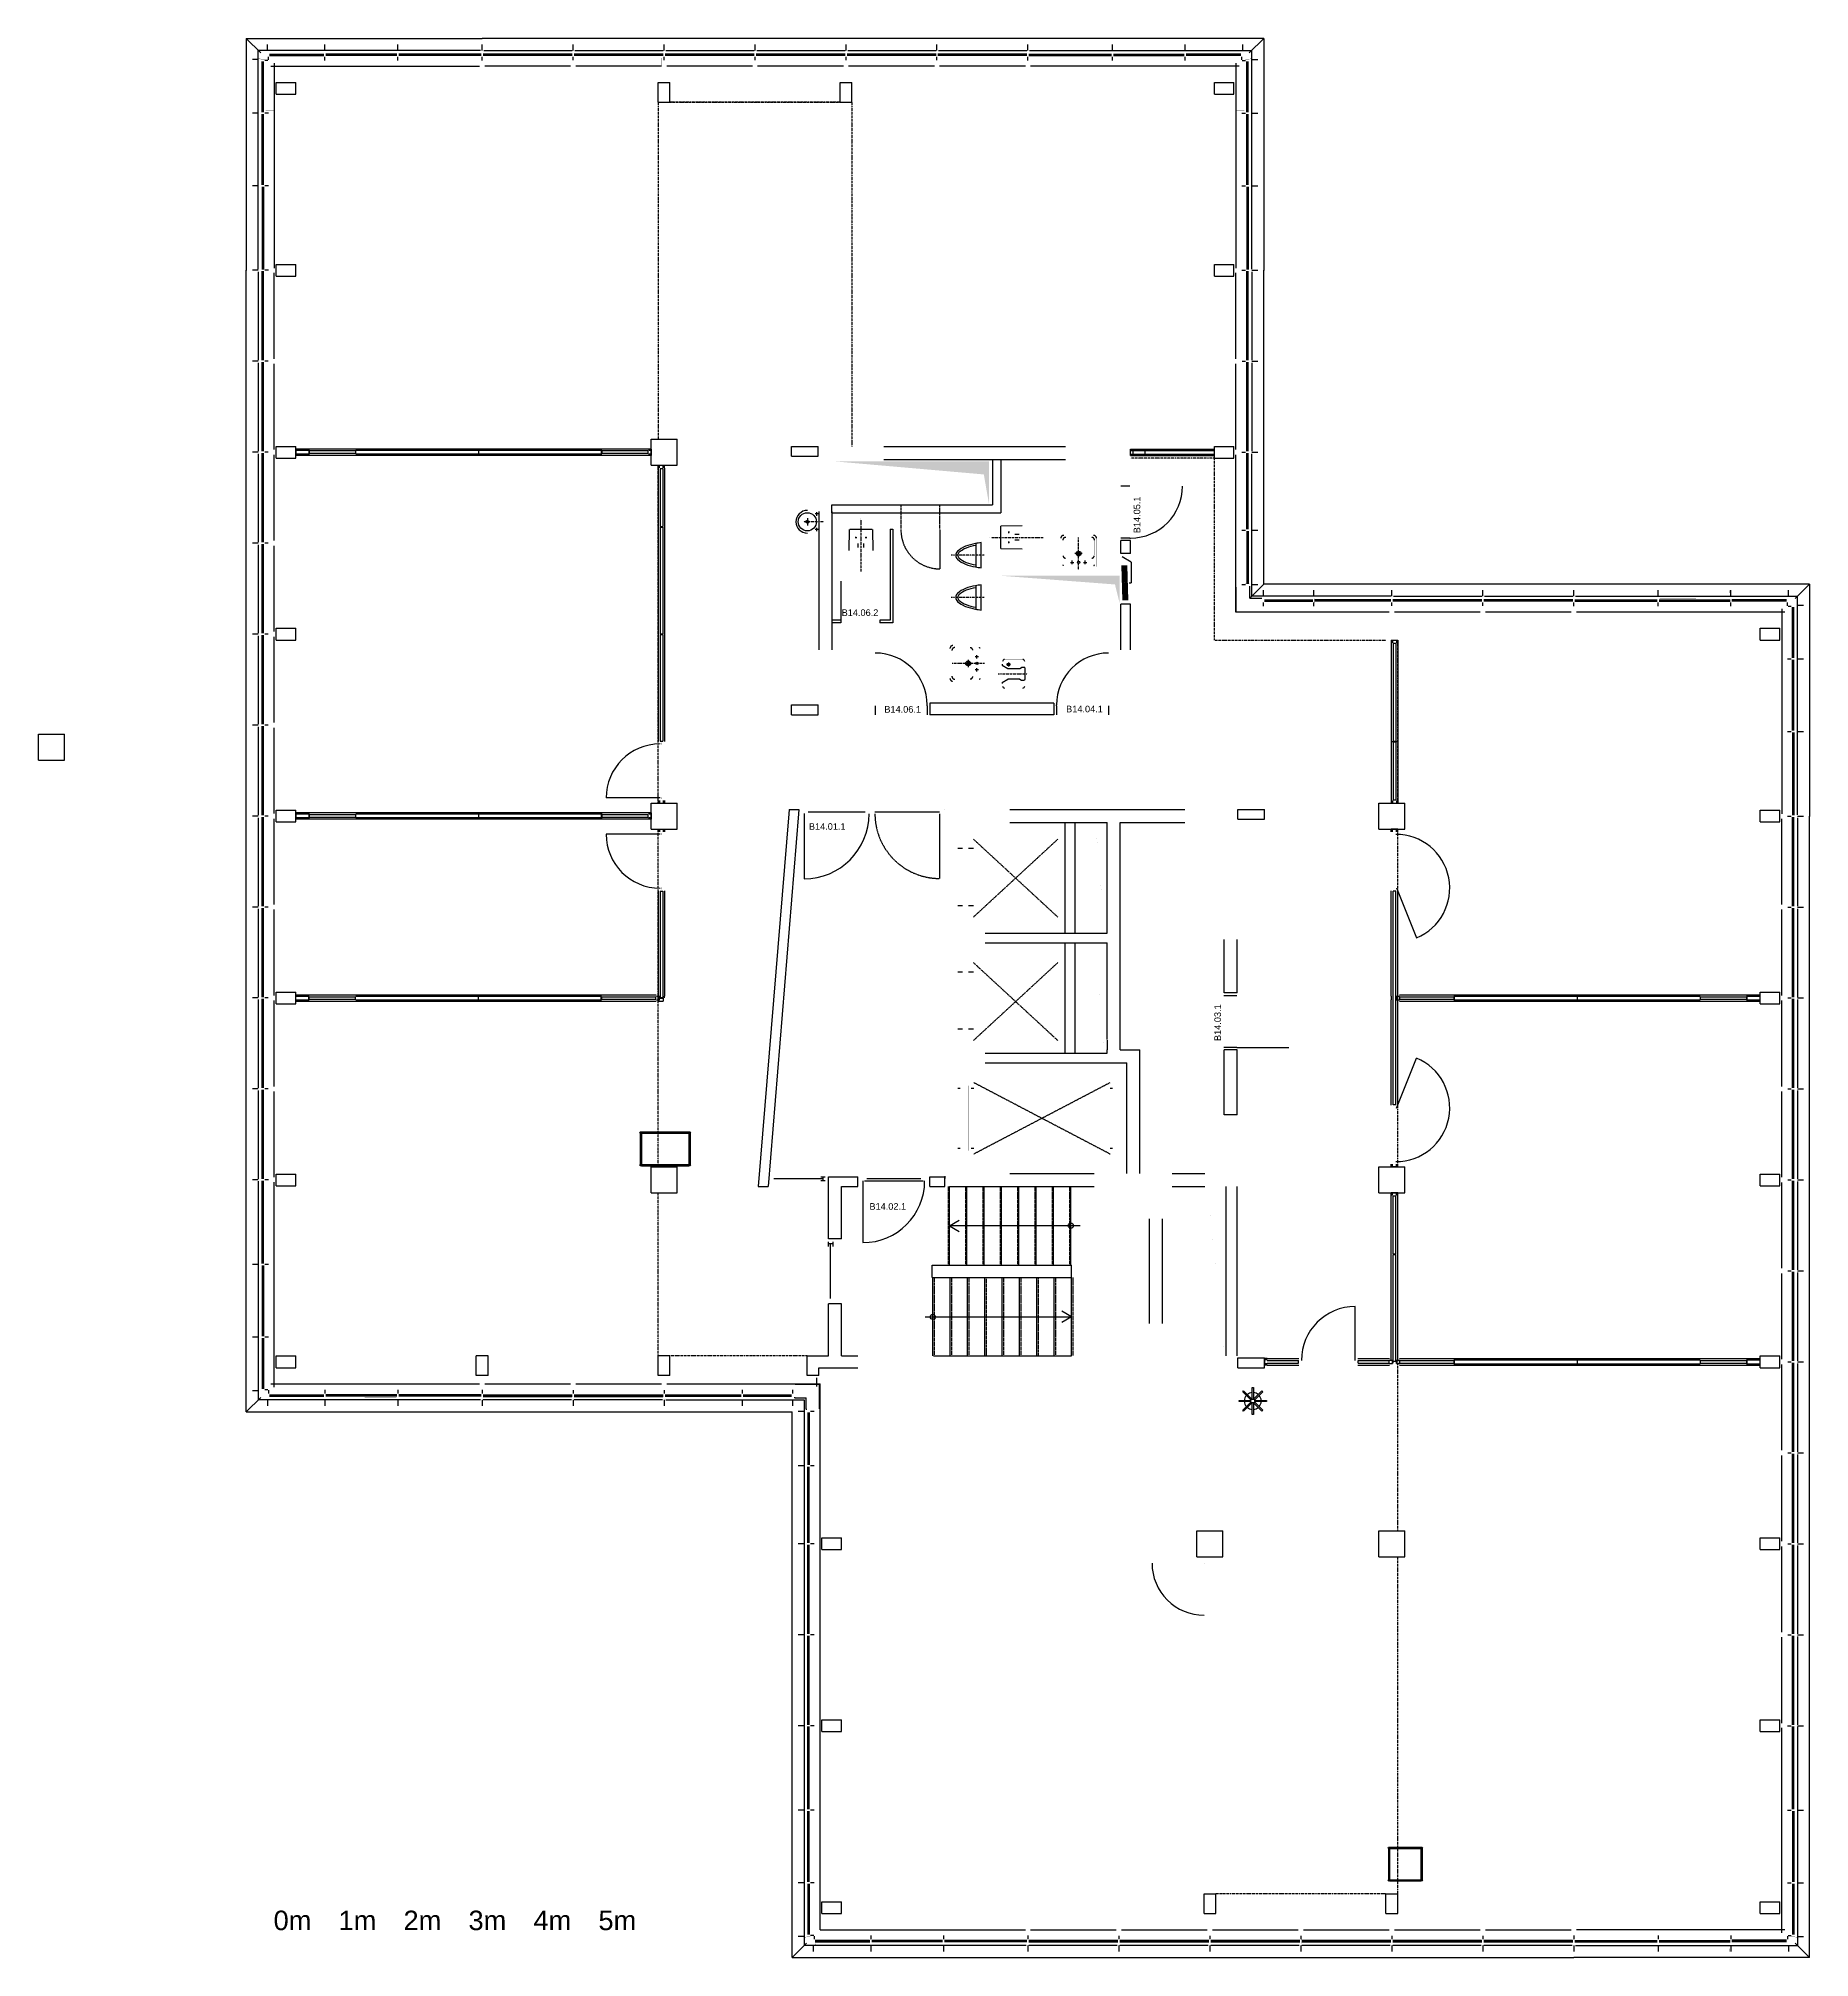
# Model space of a CAD drawing. Extents: x 7705 to 8778, y -6493 to -5330.
import ezdxf
from ezdxf.enums import TextEntityAlignment as Align

# ---------------------------------------------------------------- set-up
doc = ezdxf.new("R2010")
doc.units = 0
for name, pattern in [('DASHES', [0.75, 0.5, -0.25]), ('DOT_DASH', [1, 0, -0.25, 0.5, -0.25]), ('LONG_DASHES', [1.5, 1, -0.5]), ('SHORT_DASHES', [0.375, 0.25, -0.125])]:
    doc.linetypes.add(name, pattern=pattern)
doc.layers.get('0').update_dxf_attribs({"linetype": 'CONTINUOUS'})
for name, color, linetype in [('72US002D01_LINIEN-ZUBEHÖR', 7, 'CONTINUOUS'), ('72USSH2D01_LINIEN-MITTEL', 7, 'CONTINUOUS'), ('A-HILFS-LINIEN', 7, 'CONTINUOUS'), ('A-NEU-ANSICHT', 7, 'CONTINUOUS'), ('A-NEU-AUSSPARUNG', 7, 'CONTINUOUS'), ('A-NEU-BüROTRENNWAND-DAEMMUNG', 7, 'CONTINUOUS'), ('A-NEU-BüROTRENNWAND-FEIN', 7, 'CONTINUOUS'), ('A-NEU-BüROTRENNWAND-GROB', 7, 'CONTINUOUS'), ('A-NEU-GRUNDRISS', 7, 'CONTINUOUS'), ('A-NEU-LINIEN', 7, 'CONTINUOUS'), ('A-NEU-MOEBLIERUNG', 7, 'CONTINUOUS'), ('A-NEU-TüRPOSITIONEN', 7, 'CONTINUOUS'), ('A-NEU-WAND-BACKSTEIN', 7, 'CONTINUOUS'), ('A-NEU-WAND-BETON', 7, 'CONTINUOUS'), ('A-NEU-WAND-DAEMMUNG', 7, 'CONTINUOUS'), ('FM_OBJEKT_RAUM', 7, 'CONTINUOUS'), ('ZKOPF_UND_RAHMEN', 7, 'CONTINUOUS')]:
    doc.layers.add(name, color=color, linetype=linetype)
doc.styles.add('ARIAL', font='ARIAL')

msp = doc.modelspace()

# ---------------------------------------------------------------- texts
at = {"layer": 'A-NEU-TüRPOSITIONEN', "color": 250, "linetype": 'CONTINUOUS', "style": 'ARIAL'}
for s, p in [('B14.05.1', (8372.639, -5630.1387)), ('B14.03.1', (8421.5101, -5937.8477))]:
    msp.add_text(s, height=3.97701, rotation=90, dxfattribs=at).set_placement(p)
for s, p in [('B14.06.2', (8191.6841, -5680.2396)), ('B14.06.1', (8217.5703, -5738.8343)), ('B14.04.1', (8327.7188, -5738.6375)), ('B14.01.1', (8171.856, -5809.8348)), ('B14.02.1', (8208.5293, -6040.0501))]:
    msp.add_text(s, height=3.97701, dxfattribs=at).set_placement(p)
at = {"layer": 'ZKOPF_UND_RAHMEN', "color": 250, "linetype": 'CONTINUOUS', "style": 'ARIAL'}
for s, p in [('0m', (7858.9409, -6476.6142)), ('1m', (7898.311, -6476.6142)), ('2m', (7937.6812, -6476.6142)), ('3m', (7977.0508, -6476.6142)), ('4m', (8016.4209, -6476.6142)), ('5m', (8055.7905, -6476.6142))]:
    msp.add_text(s, height=11.81098, dxfattribs=at).set_placement(p, align=Align.CENTER)

# ---------------------------------------------------------------- blocks, each defined once
blk = doc.blocks.new('*D000001')
at = {"layer": 'FM_OBJEKT_RAUM', "color": 250, "linetype": 'CONTINUOUS', "const_width": 0.00174}
blk.add_lwpolyline([(7849.0806, -5577.5151), (7849.0806, -5581.0581), (7847.8979, -5581.0581), (7847.8999, -5467.2788), (7849.0806, -5467.2788), (7860.8916, -5467.2788), (7860.8916, -5474.3657), (7849.0806, -5474.3657), (7849.0806, -5467.2788), (7847.8999, -5467.2788), (7847.8999, -5357.043), (7849.0806, -5357.043), (7860.8916, -5357.043), (7860.8916, -5364.1299), (7849.0806, -5364.1299), (7849.0806, -5357.043), (7847.8999, -5357.043), (7847.8999, -5347.1992), (8084.1206, -5347.2002), (8084.1196, -5357.043), (8080.5767, -5357.043), (8080.5767, -5368.854), (8080.5767, -5573.1841), (8076.2456, -5573.1841), (8076.2456, -5581.0581), (7860.8916, -5581.0581), (7860.8916, -5577.5151), (7849.0806, -5577.5151), (7849.0806, -5581.0581), (7847.8979, -5581.0581), (7849.0806, -5581.0581)], close=True, dxfattribs=at)
blk = doc.blocks.new('*D000002')
at = {"layer": 'FM_OBJEKT_RAUM', "color": 250, "linetype": 'CONTINUOUS', "const_width": 0.00174}
blk.add_lwpolyline([(7847.8979, -5581.0581), (7849.0806, -5581.0581), (7849.0806, -5584.6016), (7860.8916, -5584.6016), (7860.8916, -5581.0581), (8076.2456, -5581.0581), (8076.2456, -5588.9321), (8082.5054, -5588.9321), (8082.5054, -5793.6563), (8076.2456, -5793.6563), (8076.2456, -5801.5303), (7860.8916, -5801.5303), (7860.8916, -5797.9868), (7849.0806, -5797.9868), (7849.0806, -5801.5303), (7847.8979, -5801.5303), (7847.8979, -5694.8374), (7849.0806, -5694.8374), (7849.0806, -5687.751), (7860.8916, -5687.751), (7860.8916, -5694.8374), (7849.0806, -5694.8374), (7847.8979, -5694.8374)], close=True, dxfattribs=at)
blk = doc.blocks.new('*D000003')
at = {"layer": 'FM_OBJEKT_RAUM', "color": 250, "linetype": 'CONTINUOUS', "const_width": 0.00174}
blk.add_lwpolyline([(8076.2456, -5801.5303), (8076.2456, -5809.4043), (8082.5054, -5809.4043), (8082.5054, -5911.8252), (7860.8916, -5911.7661), (7860.8916, -5908.2231), (7849.0806, -5908.2231), (7849.0806, -5911.7661), (7847.8979, -5911.7661), (7847.8979, -5801.5303), (7849.0806, -5801.5303), (7849.0806, -5805.0737), (7860.8916, -5805.0737), (7860.8916, -5801.5303), (8076.2456, -5801.5303)], close=True, dxfattribs=at)
blk = doc.blocks.new('*D000004')
at = {"layer": 'FM_OBJEKT_RAUM', "color": 250, "linetype": 'CONTINUOUS', "const_width": 0.00174}
blk.add_lwpolyline([(7847.8979, -5911.7661), (7849.0806, -5911.7666), (7849.0806, -5915.3096), (7860.8916, -5915.3096), (7860.8916, -5911.7666), (8080.5767, -5911.8247), (8080.5767, -6014.126), (8076.2563, -6014.126), (8076.2563, -6029.874), (8080.5767, -6029.874), (8080.5767, -6128.6948), (8080.5767, -6140.5059), (8080.5767, -6145.624), (7977.4272, -6145.624), (7977.4272, -6140.5059), (7977.4272, -6128.6948), (7970.3403, -6128.6948), (7970.3403, -6140.5059), (7977.4272, -6140.5059), (7977.4272, -6145.624), (7847.8999, -6145.625), (7847.8999, -6135.7817), (7849.0806, -6135.7817), (7860.8916, -6135.7817), (7860.8916, -6128.6948), (7849.0806, -6128.6948), (7849.0806, -6135.7817), (7847.8999, -6135.7817), (7847.8999, -6025.5454), (7849.0806, -6025.5454), (7849.0806, -6018.459), (7860.8916, -6018.459), (7860.8916, -6025.5454), (7849.0806, -6025.5454), (7847.8999, -6025.5454)], close=True, dxfattribs=at)
blk = doc.blocks.new('*D000005')
at = {"layer": 'FM_OBJEKT_RAUM', "color": 250, "linetype": 'CONTINUOUS', "const_width": 0.00174}
blk.add_lwpolyline([(8177.8198, -6135.7817), (8414.8281, -6135.7817), (8414.8281, -6234.6001), (8406.9531, -6234.6001), (8406.9531, -6250.3481), (8414.8281, -6250.3481), (8414.8281, -6454.6787), (8411.2852, -6454.6787), (8411.2852, -6466.4897), (8414.8281, -6466.4897), (8414.8281, -6476.333), (8178.6089, -6476.333), (8178.6089, -6466.4897), (8179.7896, -6466.4897), (8179.7896, -6459.4028), (8191.6011, -6459.4028), (8191.6011, -6466.4897), (8179.7896, -6466.4897), (8178.6089, -6466.4897), (8178.6089, -6356.2534), (8179.7896, -6356.2534), (8179.7896, -6349.167), (8191.6001, -6349.167), (8191.6001, -6356.2534), (8179.7896, -6356.2534), (8178.6089, -6356.2534), (8178.6089, -6246.0176), (8179.7896, -6246.0176), (8179.7896, -6238.9312), (8191.6001, -6238.9312), (8191.6001, -6246.0176), (8179.7896, -6246.0176), (8178.6089, -6246.0176), (8178.6089, -6145.6226), (8174.2769, -6145.6226), (8174.2769, -6140.5059), (8177.8198, -6140.5059)], close=True, dxfattribs=at)
blk = doc.blocks.new('*D000006')
at = {"layer": 'FM_OBJEKT_RAUM', "color": 250, "linetype": 'CONTINUOUS', "const_width": 0.00174}
blk.add_lwpolyline([(8185.6938, -5733.0264), (8210.498, -5733.0264), (8245.1426, -5733.0264), (8276.2461, -5733.0264), (8276.2461, -5627.7119), (8185.6938, -5627.7119), (8185.6938, -5733.0264)], close=True, dxfattribs=at)
blk = doc.blocks.new('*D000007')
at = {"layer": 'FM_OBJEKT_RAUM', "color": 250, "linetype": 'CONTINUOUS', "const_width": 0.00174}
blk.add_lwpolyline([(8288.0566, -5733.0264), (8360.8906, -5733.0264), (8360.8906, -5677.9087), (8288.0566, -5677.9087)], close=True, dxfattribs=at)
blk = doc.blocks.new('*D000008')
at = {"layer": 'FM_OBJEKT_RAUM', "color": 250, "linetype": 'CONTINUOUS', "const_width": 0.00174}
blk.add_lwpolyline([(8288.0566, -5585.3892), (8288.0566, -5650.3496), (8357.1504, -5650.3496), (8357.1504, -5641.1411), (8360.8906, -5641.1411), (8360.8906, -5585.3892)], close=True, dxfattribs=at)
blk = doc.blocks.new('*D000009')
at = {"layer": 'FM_OBJEKT_RAUM', "color": 250, "linetype": 'CONTINUOUS', "const_width": 0.00174}
blk.add_lwpolyline([(8525.0645, -5677.9087), (8631.7559, -5677.9087), (8631.7559, -5683.0264), (8638.8438, -5683.0264), (8638.8438, -5694.8374), (8631.7559, -5694.8374), (8631.7559, -5683.0264), (8631.7559, -5677.9087), (8761.2832, -5677.9082), (8761.2832, -5687.751), (8760.1016, -5687.751), (8748.291, -5687.751), (8748.291, -5694.8374), (8760.1016, -5694.8374), (8760.1016, -5687.751), (8761.2832, -5687.751), (8761.2832, -5797.9868), (8760.1016, -5797.9868), (8760.1016, -5805.0737), (8748.291, -5805.0737), (8748.291, -5797.9868), (8760.1016, -5797.9868), (8761.2832, -5797.9868), (8761.2832, -5908.2231), (8761.2852, -5911.7661), (8760.1016, -5911.7661), (8760.1016, -5908.2231), (8748.291, -5908.2231), (8748.291, -5911.7661), (8526.6777, -5911.7661), (8526.6777, -5809.4043), (8532.9375, -5809.4043), (8532.9375, -5793.6563), (8526.6777, -5793.6563), (8526.6777, -5694.8374), (8528.6074, -5694.8374), (8528.6074, -5683.0264), (8525.0645, -5683.0264), (8525.0645, -5677.9087)], close=True, dxfattribs=at)
blk = doc.blocks.new('*D000010')
at = {"layer": 'FM_OBJEKT_RAUM', "color": 250, "linetype": 'CONTINUOUS', "const_width": 0.00174}
blk.add_lwpolyline([(8526.6777, -6014.1284), (8532.9375, -6014.1284), (8532.9375, -6029.8765), (8526.6777, -6029.8765), (8526.6777, -6132.8291), (8748.291, -6132.8291), (8748.291, -6132.8291), (8748.291, -6128.6948), (8760.1035, -6128.6948), (8760.1035, -6132.2383), (8761.2852, -6132.2383), (8761.2852, -6025.5459), (8760.1035, -6025.5459), (8748.291, -6025.5459), (8748.291, -6018.459), (8760.1035, -6018.459), (8760.1035, -6025.5459), (8761.2852, -6025.5459), (8761.2852, -5911.7661), (8760.1035, -5911.7666), (8760.1035, -5915.3096), (8748.291, -5915.3096), (8748.291, -5911.7666), (8526.6777, -5911.7666)], close=True, dxfattribs=at)
blk = doc.blocks.new('*D000011')
at = {"layer": 'FM_OBJEKT_RAUM', "color": 250, "linetype": 'CONTINUOUS', "const_width": 0.00174}
blk.add_lwpolyline([(8528.6074, -6454.6787), (8528.6074, -6250.3481), (8532.9375, -6250.3481), (8532.9375, -6234.6001), (8532.9375, -6234.6001), (8528.6074, -6234.6001), (8528.6074, -6134.1675), (8528.6074, -6132.8286), (8748.291, -6132.8286), (8748.291, -6135.7817), (8760.1016, -6135.7817), (8760.1016, -6132.2383), (8761.2852, -6132.2383), (8761.2852, -6238.9312), (8760.1016, -6238.9312), (8760.1016, -6246.0176), (8748.291, -6246.0176), (8748.291, -6238.9312), (8760.1016, -6238.9312), (8761.2852, -6238.9312), (8761.2852, -6349.167), (8760.1016, -6349.167), (8748.291, -6349.167), (8748.291, -6356.2534), (8760.1016, -6356.2534), (8760.1016, -6349.167), (8761.2852, -6349.167), (8761.2852, -6459.4028), (8760.1016, -6459.4028), (8760.1016, -6466.4897), (8748.291, -6466.4897), (8748.291, -6459.4028), (8760.1016, -6459.4028), (8761.2832, -6459.4028), (8761.2832, -6476.333), (8530.6563, -6476.333), (8525.0645, -6476.3335), (8525.0645, -6466.4897), (8528.6074, -6466.4897), (8528.6074, -6454.6787)], close=True, dxfattribs=at)
blk = doc.blocks.new('*D000012')
at = {"layer": 'FM_OBJEKT_RAUM', "color": 250, "linetype": 'CONTINUOUS', "const_width": 0.00174}
blk.add_lwpolyline([(8360.4961, -5805.4673), (8423.4883, -5805.4673), (8423.4883, -5908.5981), (8423.4883, -5943.2622), (8423.4883, -6018.0654), (8372.3086, -6018.0654), (8372.3086, -5943.2622), (8360.4961, -5943.2622), (8360.4961, -5805.4673)], close=True, dxfattribs=at)
blk = doc.blocks.new('*D000013')
at = {"layer": 'FM_OBJEKT_RAUM', "color": 250, "linetype": 'CONTINUOUS', "const_width": 0.00174}
blk.add_lwpolyline([(8191.6001, -6025.9395), (8201.4434, -6025.9395), (8245.1445, -6025.9395), (8378.2129, -6025.9395), (8378.2129, -6073.5771), (8330.9688, -6073.5771), (8246.5215, -6073.5771), (8246.5215, -6081.0571), (8330.9688, -6081.0571), (8330.9199, -6073.5771), (8378.2129, -6073.5771), (8378.2129, -6128.6948), (8191.6021, -6128.6948), (8191.5981, -6025.9395)], close=True, dxfattribs=at)
blk = doc.blocks.new('*D000014')
at = {"layer": 'FM_OBJEKT_RAUM', "color": 250, "linetype": 'CONTINUOUS', "const_width": 0.00174}
blk.add_lwpolyline([(8194.3555, -5357.043), (8194.3574, -5347.2002), (8430.5762, -5347.1992), (8430.5762, -5357.043), (8429.3926, -5357.043), (8429.3926, -5364.1294), (8417.582, -5364.1294), (8417.582, -5357.043), (8429.3926, -5357.043), (8430.5762, -5357.043), (8430.5762, -5467.2788), (8429.3926, -5467.2788), (8429.3926, -5474.3657), (8417.582, -5474.3657), (8417.582, -5467.2788), (8429.3926, -5467.2788), (8430.5762, -5467.2788), (8430.5762, -5581.0581), (8429.3926, -5581.0581), (8429.3926, -5577.5146), (8417.582, -5577.5146), (8417.582, -5581.0581), (8366.7969, -5581.0581), (8366.7969, -5577.5146), (8197.8984, -5577.5146), (8197.8984, -5368.854), (8197.8984, -5357.043), (8194.3555, -5357.043)], close=True, dxfattribs=at)
blk = doc.blocks.new('*D000015')
at = {"layer": 'FM_OBJEKT_RAUM', "color": 250, "linetype": 'CONTINUOUS', "const_width": 0.00174}
blk.add_lwpolyline([(8185.6938, -5612.9482), (8185.6938, -5585.3892), (8283.1348, -5585.3892), (8283.1348, -5612.9482)], close=True, dxfattribs=at)
blk = doc.blocks.new('*D000016')
at = {"layer": 'FM_OBJEKT_RAUM', "color": 250, "linetype": 'CONTINUOUS', "const_width": 0.00174}
blk.add_lwpolyline([(8332.9375, -5805.4673), (8352.623, -5805.4673), (8352.623, -5872.3965), (8332.9375, -5872.3965)], close=True, dxfattribs=at)
blk = doc.blocks.new('*D000017')
at = {"layer": 'FM_OBJEKT_RAUM', "color": 250, "linetype": 'CONTINUOUS', "const_width": 0.00174}
blk.add_lwpolyline([(8332.9375, -5878.3018), (8352.623, -5878.3018), (8352.623, -5945.231), (8332.9375, -5945.231)], close=True, dxfattribs=at)
blk = doc.blocks.new('*D000018')
at = {"layer": 'FM_OBJEKT_RAUM', "color": 250, "linetype": 'CONTINUOUS', "const_width": 0.00174}
blk.add_lwpolyline([(8386.0879, -6025.9395), (8424.6699, -6025.9395), (8424.6699, -6128.6948), (8386.0879, -6128.6948)], close=True, dxfattribs=at)
blk = doc.blocks.new('*D000019')
at = {"layer": 'FM_OBJEKT_RAUM', "color": 250, "linetype": 'CONTINUOUS', "const_width": 0.00174}
blk.add_lwpolyline([(8414.8281, -6135.7817), (8431.3633, -6135.7817), (8431.7559, -6135.7817), (8447.8984, -6135.7817), (8447.8984, -6132.8286), (8528.6074, -6132.8286), (8528.6074, -6234.6001), (8517.1895, -6234.6001), (8517.1895, -6250.3481), (8528.6074, -6250.3481), (8528.6074, -6454.6787), (8521.5195, -6454.6787), (8521.5195, -6466.4897), (8525.0645, -6466.4897), (8525.0645, -6476.3335), (8414.8281, -6476.3335), (8414.8281, -6466.4897), (8418.3711, -6466.4897), (8418.3711, -6454.6787), (8414.8281, -6454.6787), (8414.8281, -6250.3481), (8422.7012, -6250.3481), (8422.7012, -6234.6001), (8414.8281, -6234.6001)], close=True, dxfattribs=at)
blk = doc.blocks.new('*D000020')
at = {"layer": 'FM_OBJEKT_RAUM', "color": 250, "linetype": 'CONTINUOUS', "const_width": 0.00174}
blk.add_lwpolyline([(8185.6938, -5617.8691), (8288.0566, -5617.8691), (8288.0566, -5650.3496), (8357.1504, -5650.3496), (8357.1504, -5641.2944), (8360.8906, -5641.2944), (8360.8906, -5677.9082), (8288.0566, -5677.9082), (8288.0566, -5733.0264), (8276.2461, -5733.0264), (8276.2461, -5627.7119), (8185.6938, -5627.7119)], close=True, dxfattribs=at)
blk = doc.blocks.new('*D000021')
at = {"layer": 'FM_OBJEKT_RAUM', "color": 250, "linetype": 'CONTINUOUS', "const_width": 0.00174}
blk.add_lwpolyline([(8147.5142, -6021.3135), (8183.7261, -6021.3135), (8183.7261, -6020.0337), (8201.4434, -6020.0337), (8245.1465, -6020.0337), (8254.1973, -6020.0337), (8254.1973, -6018.0654), (8262.0723, -6018.0654), (8262.0723, -5805.4673), (8254.1973, -5805.4673), (8254.1973, -5798.873), (8165.7271, -5798.873)], close=True, dxfattribs=at)
blk = doc.blocks.new('*D000022')
at = {"layer": 'FM_OBJEKT_RAUM', "color": 250, "linetype": 'CONTINUOUS', "const_width": 0.00174}
blk.add_lwpolyline([(8177.8208, -5583.4204), (8161.2847, -5583.4204), (8161.2847, -5577.5151), (8177.8208, -5577.5151), (8197.8984, -5577.5151), (8197.8984, -5368.854), (8190.812, -5368.854), (8190.812, -5357.043), (8194.3555, -5357.043), (8194.3574, -5347.2002), (8084.1196, -5347.2002), (8084.1196, -5357.043), (8084.1206, -5347.2002), (8087.6626, -5357.043), (8087.6626, -5368.854), (8080.5767, -5368.854), (8080.5767, -5573.1841), (8091.9937, -5573.1841), (8091.9937, -5580.4678), (8091.9937, -5588.9321), (8082.5054, -5588.9321), (8082.5054, -5793.6563), (8091.9937, -5793.6563), (8091.9937, -5809.4043), (8082.5054, -5809.4043), (8082.5054, -5911.8252), (8080.5767, -5911.8252), (8080.5767, -6014.126), (8092.0044, -6014.126), (8092.0044, -6029.874), (8080.5767, -6029.874), (8080.5767, -6128.6948), (8087.6626, -6128.6948), (8087.6626, -6140.5059), (8080.5767, -6140.5059), (8080.5767, -6145.624), (8174.2769, -6145.6226), (8174.2769, -6140.5059), (8170.7339, -6140.5059), (8170.7339, -6128.6948), (8183.7261, -6128.6948), (8183.7271, -6097.002), (8183.7271, -6057.6318), (8183.7271, -6021.3135), (8147.9028, -6021.3135), (8147.5142, -6021.3135), (8147.1362, -6025.9395), (8141.2104, -6025.9395), (8159.9067, -5797.5933), (8165.7466, -5797.5933), (8165.7271, -5798.873), (8253.8047, -5798.873), (8254.1973, -5798.873), (8254.1973, -5797.5933), (8447.8984, -5797.5933), (8447.8984, -5803.499), (8431.3633, -5803.499), (8431.3633, -5908.5981), (8431.3633, -5943.2622), (8431.3633, -6129.876), (8431.7559, -6129.876), (8431.7559, -6129.876), (8447.8984, -6129.876), (8447.8984, -6132.8286), (8526.6777, -6132.8286), (8526.6777, -6029.8765), (8517.1895, -6029.8765), (8517.1895, -6014.1284), (8526.6777, -6014.1284), (8526.6777, -5809.4043), (8517.1895, -5809.4043), (8517.1895, -5793.6563), (8526.6777, -5793.6563), (8526.6777, -5694.8374), (8521.5195, -5694.8374), (8521.5195, -5683.0264), (8525.0645, -5683.0264), (8525.0645, -5677.9082), (8430.5762, -5677.9082), (8424.6699, -5683.0264), (8424.6699, -5694.8374), (8417.584, -5694.8374), (8417.584, -5683.0264), (8424.6699, -5683.0264), (8430.5762, -5677.9082), (8430.5762, -5581.0581), (8429.3926, -5581.0581), (8429.3926, -5584.6016), (8417.584, -5584.6016), (8417.582, -5581.0581), (8366.7969, -5581.0581), (8366.7969, -5599.9561), (8366.7969, -5634.6016), (8366.7969, -5642.4756), (8367.5938, -5642.4756), (8367.5938, -5673.1841), (8366.7969, -5673.1841), (8366.7969, -5740.1133), (8354.9844, -5740.1133), (8320.3398, -5740.1133), (8245.1426, -5740.1133), (8210.498, -5740.1133), (8161.2847, -5740.1133), (8161.2847, -5734.2075), (8177.8208, -5734.2075)], close=True, dxfattribs=at)
blk = doc.blocks.new('*D000024')
at = {"layer": 'A-NEU-ANSICHT', "color": 250, "linetype": 'CONTINUOUS', "const_width": 0.00174}
for points in [[(8447.4063, -5803.499), (8448.3906, -5803.499), (8448.3906, -5850.7432), (8447.4063, -5850.7432)], [(8445.9883, -5849.5205), (8446.9727, -5849.5205), (8446.9727, -5897.3545), (8445.9883, -5897.3545)], [(8447.4063, -5896.1455), (8448.3906, -5896.1455), (8448.3906, -5943.9795), (8447.4063, -5943.9795)], [(8445.9883, -5942.7705), (8446.9727, -5942.7705), (8446.9727, -5990.6045), (8445.9883, -5990.6045)], [(8447.4063, -5989.3955), (8448.3906, -5989.3955), (8448.3906, -6037.2295), (8447.4063, -6037.2295)], [(8445.9883, -6036.0205), (8446.9727, -6036.0205), (8446.9727, -6083.8564), (8445.9883, -6083.8564)], [(8447.4063, -6082.6318), (8448.3906, -6082.6318), (8448.3906, -6129.876), (8447.4063, -6129.876)]]:
    blk.add_lwpolyline(points, close=True, dxfattribs=at)
blk = doc.blocks.new('*D000025')
at = {"layer": 'A-NEU-ANSICHT', "color": 250, "linetype": 'CONTINUOUS', "const_width": 0.00174}
for points in [[(8161.2847, -5583.4209), (8162.269, -5583.4209), (8162.269, -5634.208), (8161.2847, -5634.208)], [(8162.7017, -5633.2236), (8163.686, -5633.2236), (8163.686, -5684.4053), (8162.7017, -5684.4053)], [(8161.2847, -5683.4209), (8162.269, -5683.4209), (8162.269, -5734.208), (8161.2847, -5734.208)]]:
    blk.add_lwpolyline(points, close=True, dxfattribs=at)
blk = doc.blocks.new('*D000026')
at = {"layer": 'A-NEU-BüROTRENNWAND-FEIN', "color": 250, "linetype": 'CONTINUOUS'}
blk.add_line((8081.6392, -5812.5732), (8049.0015, -5812.5732), dxfattribs=at)
at = {"layer": 'A-NEU-BüROTRENNWAND-FEIN', "color": 250, "linetype": 'CONTINUOUS', "const_width": 0.00174}
for points in [[(8081.6392, -5812.5732), (8081.8755, -5812.5732), (8081.8755, -5845.2119), (8081.6392, -5845.2119)], [(8081.8755, -5812.5732), (8082.1118, -5812.5732), (8082.1118, -5845.2119), (8081.8755, -5845.2119)]]:
    blk.add_lwpolyline(points, close=True, dxfattribs=at)
at = {"layer": 'A-NEU-BüROTRENNWAND-FEIN', "color": 250, "linetype": 'CONTINUOUS'}
blk.add_arc((8081.6392, -5812.5732), 32.6377, 180, 270, dxfattribs=at)
blk = doc.blocks.new('*D000027')
at = {"layer": 'A-NEU-BüROTRENNWAND-FEIN', "color": 250, "linetype": 'CONTINUOUS'}
blk.add_line((8081.6392, -5790.4873), (8049.0015, -5790.4873), dxfattribs=at)
at = {"layer": 'A-NEU-BüROTRENNWAND-FEIN', "color": 250, "linetype": 'CONTINUOUS', "const_width": 0.00174}
for points in [[(8081.6392, -5757.8506), (8081.8755, -5757.8506), (8081.8755, -5790.4873), (8081.6392, -5790.4873)], [(8081.8755, -5757.8506), (8082.1118, -5757.8506), (8082.1118, -5790.4873), (8081.8755, -5790.4873)]]:
    blk.add_lwpolyline(points, close=True, dxfattribs=at)
at = {"layer": 'A-NEU-BüROTRENNWAND-FEIN', "color": 250, "linetype": 'CONTINUOUS'}
blk.add_arc((8081.6392, -5790.4873), 32.6377, 90, 180, dxfattribs=at)
blk = doc.blocks.new('*D000028')
at = {"layer": 'A-NEU-BüROTRENNWAND-FEIN', "color": 250, "linetype": 'CONTINUOUS'}
for p, q in [((8083.647, -5588.9326), (8084.4341, -5588.9326)), ((8083.647, -5590.5459), (8083.647, -5588.9326)), ((8084.4341, -5590.5459), (8084.4341, -5588.9326))]:
    blk.add_line(p, q, dxfattribs=at)
blk = doc.blocks.new('*D000029')
at = {"layer": 'A-NEU-BüROTRENNWAND-FEIN', "color": 250, "linetype": 'CONTINUOUS'}
for p, q in [((8080.5767, -5588.9326), (8081.3638, -5588.9326)), ((8080.5767, -5590.5459), (8080.5767, -5588.9326)), ((8081.3638, -5590.5459), (8081.3638, -5588.9326))]:
    blk.add_line(p, q, dxfattribs=at)
blk = doc.blocks.new('*D000030')
at = {"layer": 'A-NEU-BüROTRENNWAND-GROB', "color": 250, "linetype": 'CONTINUOUS'}
for p, q in [((8081.3638, -5588.9326), (8083.647, -5588.9326)), ((8081.3638, -5590.5459), (8081.3638, -5588.9326)), ((8083.647, -5590.5459), (8083.647, -5588.9326))]:
    blk.add_line(p, q, dxfattribs=at)
blk = doc.blocks.new('*D000031')
at = {"layer": 'A-NEU-GRUNDRISS', "color": 250, "linetype": 'CONTINUOUS'}
for p, q in [((8306.166, -6476.3335), (8358.1348, -6476.3335)), ((8305.1816, -6482.9048), (8359.1191, -6482.9048)), ((8305.1816, -6483.7314), (8359.1191, -6483.7314)), ((8358.7168, -6486.0171), (8305.1816, -6486.0171)), ((8359.709, -6480.1123), (8359.709, -6482.0796)), ((8359.709, -6486.0171), (8359.709, -6489.5728)), ((8304.5918, -6493.2603), (8359.709, -6493.2603))]:
    blk.add_line(p, q, dxfattribs=at)
at = {"layer": 'A-NEU-GRUNDRISS', "color": 250, "linetype": 'CONTINUOUS', "const_width": 0.00174}
for points in [[(8358.1348, -6476.3335), (8361.2852, -6476.3335), (8361.2852, -6481.4512), (8358.1348, -6481.4512)], [(8305.1816, -6482.0815), (8359.1191, -6482.0815), (8359.1191, -6484.5601), (8305.1816, -6484.5601)], [(8358.6367, -6487.8208), (8360.7832, -6487.8208), (8360.7832, -6489.5728), (8358.6367, -6489.5728)], [(8358.7168, -6484.8359), (8360.7031, -6484.8359), (8360.7031, -6486.0171), (8358.7168, -6486.0171)], [(8359.3164, -6482.0796), (8360.1035, -6482.0796), (8360.1035, -6484.5376), (8359.3164, -6484.5376)]]:
    blk.add_lwpolyline(points, close=True, dxfattribs=at)
blk = doc.blocks.new('*D000032')
at = {"layer": 'A-NEU-GRUNDRISS', "color": 250, "linetype": 'CONTINUOUS'}
for p, q in [((8361.2852, -6476.3335), (8413.252, -6476.3335)), ((8360.3008, -6482.9048), (8414.2363, -6482.9048)), ((8360.3008, -6483.7314), (8414.2363, -6483.7314)), ((8413.834, -6486.0171), (8360.3008, -6486.0171)), ((8414.8281, -6480.1123), (8414.8281, -6482.0796)), ((8414.8281, -6486.0171), (8414.8281, -6489.5728)), ((8359.709, -6493.2603), (8414.8281, -6493.2603))]:
    blk.add_line(p, q, dxfattribs=at)
at = {"layer": 'A-NEU-GRUNDRISS', "color": 250, "linetype": 'CONTINUOUS', "const_width": 0.00174}
for points in [[(8413.252, -6476.3335), (8416.4023, -6476.3335), (8416.4023, -6481.4512), (8413.252, -6481.4512)], [(8360.3008, -6482.0815), (8414.2363, -6482.0815), (8414.2363, -6484.5601), (8360.3008, -6484.5601)], [(8413.7539, -6487.8208), (8415.9004, -6487.8208), (8415.9004, -6489.5728), (8413.7539, -6489.5728)], [(8413.834, -6484.8359), (8415.8223, -6484.8359), (8415.8223, -6486.0171), (8413.834, -6486.0171)], [(8414.4336, -6482.0796), (8415.2207, -6482.0796), (8415.2207, -6484.5376), (8414.4336, -6484.5376)]]:
    blk.add_lwpolyline(points, close=True, dxfattribs=at)
blk = doc.blocks.new('*D000033')
at = {"layer": 'A-NEU-GRUNDRISS', "color": 250, "linetype": 'CONTINUOUS'}
for p, q in [((8416.4023, -6476.3335), (8468.3711, -6476.3335)), ((8415.418, -6482.9048), (8469.3555, -6482.9048)), ((8415.418, -6483.7314), (8469.3555, -6483.7314)), ((8468.9531, -6486.0171), (8415.418, -6486.0171)), ((8469.9453, -6480.1123), (8469.9453, -6482.0796)), ((8469.9453, -6486.0171), (8469.9453, -6489.5728)), ((8414.8281, -6493.2603), (8469.9453, -6493.2603))]:
    blk.add_line(p, q, dxfattribs=at)
at = {"layer": 'A-NEU-GRUNDRISS', "color": 250, "linetype": 'CONTINUOUS', "const_width": 0.00174}
for points in [[(8468.3711, -6476.3335), (8471.5215, -6476.3335), (8471.5215, -6481.4512), (8468.3711, -6481.4512)], [(8415.418, -6482.0815), (8469.3555, -6482.0815), (8469.3555, -6484.5601), (8415.418, -6484.5601)], [(8468.873, -6487.8208), (8471.0195, -6487.8208), (8471.0195, -6489.5728), (8468.873, -6489.5728)], [(8468.9531, -6484.8359), (8470.9395, -6484.8359), (8470.9395, -6486.0171), (8468.9531, -6486.0171)], [(8469.5527, -6482.0796), (8470.3398, -6482.0796), (8470.3398, -6484.5376), (8469.5527, -6484.5376)]]:
    blk.add_lwpolyline(points, close=True, dxfattribs=at)
blk = doc.blocks.new('*D000034')
at = {"layer": 'A-NEU-GRUNDRISS', "color": 250, "linetype": 'CONTINUOUS'}
for p, q in [((8471.5195, -6476.3335), (8523.4883, -6476.3335)), ((8470.5371, -6482.9048), (8524.4727, -6482.9048)), ((8470.5371, -6483.7314), (8524.4727, -6483.7314)), ((8524.0703, -6486.0171), (8470.5371, -6486.0171)), ((8525.0645, -6480.1123), (8525.0645, -6482.0796)), ((8525.0645, -6486.0171), (8525.0645, -6489.5728)), ((8469.9453, -6493.2603), (8525.0645, -6493.2603))]:
    blk.add_line(p, q, dxfattribs=at)
at = {"layer": 'A-NEU-GRUNDRISS', "color": 250, "linetype": 'CONTINUOUS', "const_width": 0.00174}
for points in [[(8523.4883, -6476.3335), (8526.6387, -6476.3335), (8526.6387, -6481.4512), (8523.4883, -6481.4512)], [(8470.5371, -6482.0815), (8524.4727, -6482.0815), (8524.4727, -6484.5601), (8470.5371, -6484.5601)], [(8523.9902, -6487.8208), (8526.1367, -6487.8208), (8526.1367, -6489.5728), (8523.9902, -6489.5728)], [(8524.0703, -6484.8359), (8526.0566, -6484.8359), (8526.0566, -6486.0171), (8524.0703, -6486.0171)], [(8524.6699, -6482.0796), (8525.457, -6482.0796), (8525.457, -6484.5376), (8524.6699, -6484.5376)]]:
    blk.add_lwpolyline(points, close=True, dxfattribs=at)
blk = doc.blocks.new('*D000035')
at = {"layer": 'A-NEU-GRUNDRISS', "color": 250, "linetype": 'CONTINUOUS'}
for p, q in [((8526.6387, -6476.3335), (8578.6074, -6476.3335)), ((8525.6543, -6482.9048), (8579.5918, -6482.9048)), ((8525.6543, -6483.7314), (8579.5918, -6483.7314)), ((8579.1895, -6486.0171), (8525.6543, -6486.0171)), ((8580.1816, -6480.1123), (8580.1816, -6482.0796)), ((8580.1816, -6486.0171), (8580.1816, -6489.5728)), ((8525.0645, -6493.2603), (8580.1816, -6493.2603))]:
    blk.add_line(p, q, dxfattribs=at)
at = {"layer": 'A-NEU-GRUNDRISS', "color": 250, "linetype": 'CONTINUOUS', "const_width": 0.00174}
for points in [[(8578.6074, -6476.3335), (8581.7559, -6476.3335), (8581.7559, -6481.4512), (8578.6074, -6481.4512)], [(8525.6543, -6482.0815), (8579.5918, -6482.0815), (8579.5918, -6484.5601), (8525.6543, -6484.5601)], [(8579.1094, -6487.8208), (8581.2539, -6487.8208), (8581.2539, -6489.5728), (8579.1094, -6489.5728)], [(8579.1895, -6484.8359), (8581.1758, -6484.8359), (8581.1758, -6486.0171), (8579.1895, -6486.0171)], [(8579.7871, -6482.0796), (8580.5762, -6482.0796), (8580.5762, -6484.5376), (8579.7871, -6484.5376)]]:
    blk.add_lwpolyline(points, close=True, dxfattribs=at)
blk = doc.blocks.new('*D000036')
at = {"layer": 'A-NEU-GRUNDRISS', "color": 250, "linetype": 'CONTINUOUS'}
for p, q in [((8581.7559, -6476.3335), (8633.7246, -6476.3335)), ((8580.7715, -6482.9048), (8634.709, -6482.9048)), ((8580.7715, -6483.7314), (8634.709, -6483.7314)), ((8634.3066, -6486.0171), (8580.7715, -6486.0171)), ((8635.2988, -6480.1123), (8635.2988, -6482.0796)), ((8635.2988, -6486.0171), (8635.2988, -6489.5728)), ((8580.1816, -6493.2603), (8635.2988, -6493.2603))]:
    blk.add_line(p, q, dxfattribs=at)
at = {"layer": 'A-NEU-GRUNDRISS', "color": 250, "linetype": 'CONTINUOUS', "const_width": 0.00174}
for points in [[(8633.7246, -6476.3335), (8636.875, -6476.3335), (8636.875, -6481.4512), (8633.7246, -6481.4512)], [(8580.7715, -6482.0815), (8634.709, -6482.0815), (8634.709, -6484.5601), (8580.7715, -6484.5601)], [(8634.2266, -6487.8208), (8636.373, -6487.8208), (8636.373, -6489.5728), (8634.2266, -6489.5728)], [(8634.3066, -6484.8359), (8636.293, -6484.8359), (8636.293, -6486.0171), (8634.3066, -6486.0171)], [(8634.9063, -6482.0796), (8635.6934, -6482.0796), (8635.6934, -6484.5376), (8634.9063, -6484.5376)]]:
    blk.add_lwpolyline(points, close=True, dxfattribs=at)
blk = doc.blocks.new('*D000037')
at = {"layer": 'A-NEU-GRUNDRISS', "color": 250, "linetype": 'CONTINUOUS'}
for p, q in [((7830.9697, -6161.3721), (7830.9697, -6021.8057)), ((7830.9697, -6162.5532), (7830.9697, -6021.8057)), ((7838.2139, -6022.0024), (7834.6597, -6022.0029)), ((7838.2139, -6022.7988), (7838.2139, -6155.3101)), ((7840.5181, -6072.5928), (7840.5181, -6022.5933)), ((7841.3447, -6072.5928), (7841.3447, -6022.5933)), ((7844.3569, -6022.0024), (7842.1509, -6022.0024)), ((7847.8999, -6147.5928), (7847.8999, -6023.3804)), ((7838.2139, -6073.1841), (7834.6597, -6073.1841)), ((7840.5181, -6073.7734), (7840.5181, -6116.6875)), ((7841.3447, -6073.7734), (7841.3447, -6116.6875)), ((7844.3574, -6073.1836), (7842.1514, -6073.1836)), ((7838.2119, -6117.2783), (7834.6577, -6117.2783)), ((7844.355, -6117.2778), (7842.1489, -6117.2783)), ((7840.5181, -6117.8687), (7840.5181, -6148.5771)), ((7841.3447, -6117.8687), (7841.3447, -6148.5771)), ((7838.2134, -6149.7891), (7834.6592, -6149.7891)), ((7844.0205, -6149.168), (7842.1489, -6149.168)), ((7844.3564, -6149.4629), (7844.3564, -6151.373)), ((7844.9448, -6152.1997), (7878.0166, -6152.1997)), ((7845.9312, -6145.625), (7972.3076, -6145.625)), ((7878.6074, -6149.1685), (7878.6074, -6151.373)), ((7922.1108, -6152.1958), (7879.1904, -6152.1997)), ((7922.7012, -6149.1685), (7922.7012, -6151.373)), ((7973.292, -6152.1938), (7923.2925, -6152.1938)), ((7973.8828, -6149.1685), (7973.8828, -6151.373)), ((7839.75, -6153.7739), (7830.9697, -6162.5532)), ((7830.9697, -6162.5532), (7973.916, -6162.5532)), ((7972.8901, -6155.3101), (7838.2139, -6155.3101)), ((7844.3564, -6155.311), (7843.7349, -6155.311)), ((7843.7349, -6155.311), (7843.7349, -6158.8652)), ((7844.9448, -6153.0264), (7878.0166, -6153.0264)), ((7878.6074, -6155.3105), (7878.6074, -6158.8657)), ((7922.1108, -6153.0225), (7879.1909, -6153.0264)), ((7922.7012, -6155.3105), (7922.7017, -6158.8657)), ((7973.292, -6153.0205), (7923.2925, -6153.0205)), ((7973.8828, -6155.3105), (7973.8828, -6158.8657))]:
    blk.add_line(p, q, dxfattribs=at)
at = {"layer": 'A-NEU-GRUNDRISS', "color": 250, "linetype": 'CONTINUOUS', "const_width": 0.00174}
for points in [[(7834.6597, -6020.9624), (7836.4116, -6020.9624), (7836.4116, -6023.1084), (7834.6597, -6023.1084)], [(7838.2139, -6021.0093), (7839.395, -6021.0093), (7839.395, -6022.9961), (7838.2139, -6022.9961)], [(7839.687, -6022.5933), (7842.1489, -6022.5933), (7842.1489, -6072.5928), (7839.687, -6072.5928)], [(7839.6929, -6021.6084), (7842.1509, -6021.6084), (7842.1509, -6022.3955), (7839.6929, -6022.3955)], [(7842.7822, -6020.4277), (7847.8999, -6020.4277), (7847.8999, -6023.5771), (7842.7822, -6023.5771)], [(7834.6597, -6072.144), (7836.4116, -6072.144), (7836.4116, -6074.29), (7834.6597, -6074.29)], [(7838.2139, -6072.1904), (7839.395, -6072.1904), (7839.395, -6074.1772), (7838.2139, -6074.1772)], [(7839.687, -6073.7734), (7842.1489, -6073.7734), (7842.1489, -6116.6875), (7839.687, -6116.6875)], [(7839.6934, -6072.7896), (7842.1514, -6072.7896), (7842.1514, -6073.5771), (7839.6934, -6073.5771)], [(7842.7822, -6071.6089), (7847.8999, -6071.6089), (7847.8999, -6074.7583), (7842.7822, -6074.7583)], [(7834.6577, -6116.2383), (7836.4097, -6116.2383), (7836.4097, -6118.3843), (7834.6577, -6118.3843)], [(7838.2119, -6116.2852), (7839.3931, -6116.2852), (7839.3931, -6118.2715), (7838.2119, -6118.2715)], [(7839.6909, -6116.8843), (7842.1489, -6116.8843), (7842.1489, -6117.6714), (7839.6909, -6117.6714)], [(7842.7817, -6115.7031), (7847.8999, -6115.7031), (7847.8999, -6118.8525), (7842.7817, -6118.8525)], [(7839.6909, -6117.8687), (7842.1479, -6117.8687), (7842.1479, -6148.5771), (7839.6909, -6148.5771)], [(7834.6592, -6149.168), (7836.4111, -6149.168), (7836.4111, -6149.7891), (7834.6592, -6149.7891)], [(7838.2139, -6148.1748), (7839.395, -6148.1748), (7839.395, -6150.1616), (7838.2139, -6150.1616)], [(7839.6909, -6148.7739), (7842.1489, -6148.7739), (7842.1489, -6149.5615), (7839.6909, -6149.5615)], [(7839.75, -6149.7583), (7842.0728, -6149.7583), (7842.0728, -6151.4512), (7843.7676, -6151.4512), (7843.7676, -6153.7739), (7839.75, -6153.7739)], [(7842.7817, -6145.625), (7847.8999, -6145.625), (7847.8999, -6150.7427), (7842.7817, -6150.7427)], [(7843.9624, -6151.373), (7844.75, -6151.373), (7844.75, -6153.8311), (7843.9624, -6153.8311)], [(7844.9448, -6151.373), (7878.0166, -6151.373), (7878.0166, -6153.853), (7844.9448, -6153.853)], [(7877.0327, -6145.625), (7880.1821, -6145.625), (7880.1821, -6150.7432), (7877.0327, -6150.7432)], [(7878.2139, -6151.373), (7879.001, -6151.373), (7879.001, -6153.8311), (7878.2139, -6153.8311)], [(7922.1104, -6151.3691), (7879.1904, -6151.3726), (7879.1909, -6153.853), (7922.1108, -6153.8491)], [(7921.1265, -6145.625), (7924.2759, -6145.625), (7924.2759, -6150.7432), (7921.1265, -6150.7432)], [(7922.3076, -6151.373), (7923.0952, -6151.373), (7923.0952, -6153.8311), (7922.3076, -6153.8311)], [(7923.2925, -6151.3706), (7973.292, -6151.3706), (7973.292, -6153.8491), (7923.2925, -6153.8491)], [(7972.3081, -6145.625), (7975.4575, -6145.625), (7975.4575, -6150.7432), (7972.3081, -6150.7432)], [(7973.4888, -6151.373), (7974.2764, -6151.373), (7974.2764, -6153.8311), (7973.4888, -6153.8311)], [(7843.3633, -6154.1289), (7845.3501, -6154.1289), (7845.3501, -6155.3101), (7843.3633, -6155.3101)], [(7843.7349, -6157.1133), (7844.3564, -6157.1133), (7844.3564, -6158.8652), (7843.7349, -6158.8652)], [(7877.5679, -6157.1138), (7879.7134, -6157.1138), (7879.7134, -6158.8657), (7877.5679, -6158.8657)], [(7877.6147, -6154.1289), (7879.6011, -6154.1289), (7879.6011, -6155.3101), (7877.6147, -6155.3101)], [(7921.6616, -6157.1138), (7923.8076, -6157.1138), (7923.8076, -6158.8657), (7921.6616, -6158.8657)], [(7921.7085, -6154.1289), (7923.6953, -6154.1289), (7923.6953, -6155.3101), (7921.7085, -6155.3101)], [(7972.8096, -6157.1138), (7974.9556, -6157.1138), (7974.9556, -6158.8657), (7972.8096, -6158.8657)], [(7972.8901, -6154.1289), (7974.8765, -6154.1289), (7974.8765, -6155.3101), (7972.8901, -6155.3101)]]:
    blk.add_lwpolyline(points, close=True, dxfattribs=at)
blk = doc.blocks.new('*D000038')
at = {"layer": 'A-NEU-GRUNDRISS', "color": 250, "linetype": 'CONTINUOUS'}
for p, q in [((8761.2832, -6478.3008), (8761.2832, -6354.0884)), ((8764.8262, -6352.7104), (8767.0332, -6352.7104)), ((8767.8379, -6403.3008), (8767.8379, -6353.3013)), ((8768.666, -6403.3008), (8768.666, -6353.3013)), ((8770.9688, -6352.7104), (8774.5234, -6352.7109)), ((8770.9688, -6353.5068), (8770.9688, -6486.0181)), ((8778.2129, -6492.0801), (8778.2129, -6352.5137)), ((8778.2129, -6493.2612), (8778.2129, -6352.5137)), ((8764.8262, -6403.8916), (8767.0313, -6403.8916)), ((8767.8379, -6404.4814), (8767.8379, -6447.3955)), ((8768.666, -6404.4814), (8768.666, -6447.3955)), ((8770.9688, -6403.8921), (8774.5234, -6403.8921)), ((8764.8281, -6447.9858), (8767.0332, -6447.9863)), ((8767.8379, -6448.5767), (8767.8379, -6479.2852)), ((8768.666, -6448.5767), (8768.666, -6479.2852)), ((8770.9707, -6447.9863), (8774.5254, -6447.9863)), ((8763.252, -6476.333), (8636.875, -6476.333)), ((8635.3008, -6479.8765), (8635.3008, -6482.0811)), ((8635.3008, -6486.0186), (8635.3008, -6489.5737)), ((8635.8906, -6482.9019), (8685.8906, -6482.9019)), ((8635.8906, -6483.7285), (8685.8906, -6483.7285)), ((8636.293, -6486.0181), (8770.9688, -6486.0181)), ((8686.4824, -6479.8765), (8686.4824, -6482.0811)), ((8686.4824, -6486.0186), (8686.4824, -6489.5737)), ((8687.0723, -6482.9038), (8729.9922, -6482.9077)), ((8687.0723, -6483.7305), (8729.9922, -6483.7344)), ((8730.5762, -6479.8765), (8730.5762, -6482.0811)), ((8730.5762, -6486.0186), (8730.5762, -6489.5737)), ((8764.2383, -6482.9077), (8731.166, -6482.9077)), ((8764.2383, -6483.7344), (8731.166, -6483.7344)), ((8764.8262, -6480.1709), (8764.8262, -6482.0811)), ((8764.8262, -6486.019), (8765.4492, -6486.019)), ((8765.1621, -6479.876), (8767.0332, -6479.876)), ((8765.4492, -6486.019), (8765.4492, -6489.5728)), ((8769.4336, -6484.4819), (8778.2129, -6493.2612)), ((8770.9707, -6480.4971), (8774.5234, -6480.4971)), ((8778.2129, -6493.2612), (8635.2676, -6493.2612))]:
    blk.add_line(p, q, dxfattribs=at)
at = {"layer": 'A-NEU-GRUNDRISS', "color": 250, "linetype": 'CONTINUOUS', "const_width": 0.00174}
for points in [[(8766.4004, -6351.1357), (8761.2832, -6351.1357), (8761.2832, -6354.2852), (8766.4004, -6354.2852)], [(8769.4902, -6352.3164), (8767.0332, -6352.3164), (8767.0332, -6353.1035), (8769.4902, -6353.1035)], [(8769.4961, -6353.3013), (8767.0332, -6353.3013), (8767.0332, -6403.3008), (8769.4961, -6403.3008)], [(8770.9688, -6351.7173), (8769.7891, -6351.7173), (8769.7891, -6353.7041), (8770.9688, -6353.7041)], [(8774.5234, -6351.6704), (8772.7715, -6351.6704), (8772.7715, -6353.8164), (8774.5234, -6353.8164)], [(8766.4004, -6402.3169), (8761.2832, -6402.3169), (8761.2832, -6405.4663), (8766.4004, -6405.4663)], [(8769.4902, -6403.4976), (8767.0313, -6403.4976), (8767.0313, -6404.2852), (8769.4902, -6404.2852)], [(8769.4961, -6404.4814), (8767.0332, -6404.4814), (8767.0332, -6447.3955), (8769.4961, -6447.3955)], [(8770.9688, -6402.8984), (8769.7891, -6402.8984), (8769.7891, -6404.8853), (8770.9688, -6404.8853)], [(8774.5234, -6402.8521), (8772.7715, -6402.8521), (8772.7715, -6404.998), (8774.5234, -6404.998)], [(8766.4023, -6446.4111), (8761.2832, -6446.4111), (8761.2832, -6449.5605), (8766.4023, -6449.5605)], [(8769.4922, -6447.5923), (8767.0332, -6447.5923), (8767.0332, -6448.3794), (8769.4922, -6448.3794)], [(8769.4922, -6448.5767), (8767.0352, -6448.5767), (8767.0352, -6479.2852), (8769.4922, -6479.2852)], [(8770.9707, -6446.9932), (8769.791, -6446.9932), (8769.791, -6448.9795), (8770.9707, -6448.9795)], [(8774.5254, -6446.9463), (8772.7734, -6446.9463), (8772.7734, -6449.0923), (8774.5254, -6449.0923)], [(8636.875, -6476.333), (8633.7266, -6476.333), (8633.7266, -6481.4512), (8636.875, -6481.4512)], [(8688.0566, -6476.333), (8684.9082, -6476.333), (8684.9082, -6481.4512), (8688.0566, -6481.4512)], [(8732.1504, -6476.333), (8729.002, -6476.333), (8729.002, -6481.4512), (8732.1504, -6481.4512)], [(8766.4023, -6476.333), (8761.2832, -6476.333), (8761.2832, -6481.4507), (8766.4023, -6481.4507)], [(8636.373, -6487.8218), (8634.2285, -6487.8218), (8634.2285, -6489.5737), (8636.373, -6489.5737)], [(8636.293, -6484.8369), (8634.3066, -6484.8369), (8634.3066, -6486.0181), (8636.293, -6486.0181)], [(8635.6934, -6482.0811), (8634.9063, -6482.0811), (8634.9063, -6484.5391), (8635.6934, -6484.5391)], [(8685.8906, -6482.0786), (8635.8906, -6482.0786), (8635.8906, -6484.5571), (8685.8906, -6484.5571)], [(8687.5215, -6487.8218), (8685.375, -6487.8218), (8685.375, -6489.5737), (8687.5215, -6489.5737)], [(8687.4746, -6484.8369), (8685.4883, -6484.8369), (8685.4883, -6486.0181), (8687.4746, -6486.0181)], [(8686.875, -6482.0811), (8686.0879, -6482.0811), (8686.0879, -6484.5391), (8686.875, -6484.5391)], [(8687.0723, -6482.0771), (8729.9922, -6482.0806), (8729.9922, -6484.561), (8687.0723, -6484.5571)], [(8731.6152, -6487.8218), (8729.4688, -6487.8218), (8729.4688, -6489.5737), (8731.6152, -6489.5737)], [(8731.5684, -6484.8369), (8729.582, -6484.8369), (8729.582, -6486.0181), (8731.5684, -6486.0181)], [(8730.9688, -6482.0811), (8730.1816, -6482.0811), (8730.1816, -6484.5391), (8730.9688, -6484.5391)], [(8764.2383, -6482.0811), (8731.166, -6482.0811), (8731.166, -6484.561), (8764.2383, -6484.561)], [(8765.8203, -6484.8369), (8763.834, -6484.8369), (8763.834, -6486.0181), (8765.8203, -6486.0181)], [(8765.2207, -6482.0811), (8764.4336, -6482.0811), (8764.4336, -6484.5391), (8765.2207, -6484.5391)], [(8765.4492, -6487.8208), (8764.8262, -6487.8208), (8764.8262, -6489.5728), (8765.4492, -6489.5728)], [(8769.4336, -6480.4663), (8767.1113, -6480.4663), (8767.1113, -6482.1592), (8765.416, -6482.1592), (8765.416, -6484.4819), (8769.4336, -6484.4819)], [(8769.4922, -6479.4819), (8767.0332, -6479.4819), (8767.0332, -6480.2695), (8769.4922, -6480.2695)], [(8770.9688, -6478.8828), (8769.7891, -6478.8828), (8769.7891, -6480.8696), (8770.9688, -6480.8696)], [(8774.5234, -6479.876), (8772.7715, -6479.876), (8772.7715, -6480.4971), (8774.5234, -6480.4971)]]:
    blk.add_lwpolyline(points, close=True, dxfattribs=at)
blk = doc.blocks.new('*D000039')
at = {"layer": 'A-NEU-GRUNDRISS', "color": 250, "linetype": 'CONTINUOUS'}
for p, q in [((8778.2129, -5660.98), (8635.2676, -5660.98)), ((8769.4336, -5669.7588), (8778.2129, -5660.98)), ((8778.2129, -5660.98), (8778.2129, -5801.7275)), ((8778.2129, -5662.1611), (8778.2129, -5801.7275)), ((8635.3008, -5668.2227), (8635.3008, -5664.6675)), ((8635.3008, -5674.3647), (8635.3008, -5672.1602)), ((8635.8906, -5670.5127), (8685.8906, -5670.5127)), ((8635.8906, -5671.3394), (8685.8906, -5671.3394)), ((8636.293, -5668.2227), (8770.9688, -5668.2227)), ((8686.4824, -5668.2227), (8686.4824, -5664.6675)), ((8686.4824, -5674.3647), (8686.4824, -5672.1602)), ((8687.0723, -5670.5107), (8729.9922, -5670.5068)), ((8687.0723, -5671.3374), (8729.9922, -5671.3335)), ((8730.5762, -5668.2227), (8730.5762, -5664.6675)), ((8730.5762, -5674.3647), (8730.5762, -5672.1602)), ((8764.2383, -5670.5068), (8731.166, -5670.5068)), ((8764.2383, -5671.3335), (8731.166, -5671.3335)), ((8764.8262, -5668.2222), (8765.4492, -5668.2222)), ((8764.8262, -5674.0703), (8764.8262, -5672.1602)), ((8765.1621, -5674.3652), (8767.0332, -5674.3652)), ((8765.4492, -5668.2222), (8765.4492, -5664.668)), ((8767.8379, -5705.6646), (8767.8379, -5674.9561)), ((8768.666, -5705.6646), (8768.666, -5674.9561)), ((8770.9688, -5800.7339), (8770.9688, -5668.2227)), ((8770.9707, -5673.7437), (8774.5234, -5673.7437)), ((8763.252, -5677.9082), (8636.875, -5677.9082)), ((8761.2832, -5675.9399), (8761.2832, -5800.1528)), ((8764.8281, -5706.2549), (8767.0332, -5706.2549)), ((8767.8379, -5749.7593), (8767.8379, -5706.8457)), ((8768.666, -5749.7593), (8768.666, -5706.8457)), ((8770.9707, -5706.2549), (8774.5254, -5706.2544)), ((8764.8262, -5750.3496), (8767.0313, -5750.3491)), ((8767.8379, -5750.9399), (8767.8379, -5800.9399)), ((8768.666, -5750.9399), (8768.666, -5800.9399)), ((8770.9688, -5750.3491), (8774.5234, -5750.3491)), ((8764.8262, -5801.5308), (8767.0332, -5801.5308)), ((8770.9688, -5801.5303), (8774.5234, -5801.5303))]:
    blk.add_line(p, q, dxfattribs=at)
at = {"layer": 'A-NEU-GRUNDRISS', "color": 250, "linetype": 'CONTINUOUS', "const_width": 0.00174}
for points in [[(8636.875, -5677.9082), (8633.7266, -5677.9082), (8633.7266, -5672.79), (8636.875, -5672.79)], [(8636.373, -5666.4194), (8634.2285, -5666.4194), (8634.2285, -5664.6675), (8636.373, -5664.6675)], [(8636.293, -5669.4038), (8634.3066, -5669.4038), (8634.3066, -5668.2227), (8636.293, -5668.2227)], [(8635.6934, -5672.1602), (8634.9063, -5672.1602), (8634.9063, -5669.7021), (8635.6934, -5669.7021)], [(8685.8906, -5672.1621), (8635.8906, -5672.1621), (8635.8906, -5669.6841), (8685.8906, -5669.6841)], [(8688.0566, -5677.9082), (8684.9082, -5677.9082), (8684.9082, -5672.79), (8688.0566, -5672.79)], [(8687.5215, -5666.4194), (8685.375, -5666.4194), (8685.375, -5664.6675), (8687.5215, -5664.6675)], [(8687.4746, -5669.4038), (8685.4883, -5669.4038), (8685.4883, -5668.2227), (8687.4746, -5668.2227)], [(8686.875, -5672.1602), (8686.0879, -5672.1602), (8686.0879, -5669.7021), (8686.875, -5669.7021)], [(8687.0723, -5672.1641), (8729.9922, -5672.1602), (8729.9922, -5669.6802), (8687.0723, -5669.6836)], [(8732.1504, -5677.9082), (8729.002, -5677.9082), (8729.002, -5672.79), (8732.1504, -5672.79)], [(8731.6152, -5666.4194), (8729.4688, -5666.4194), (8729.4688, -5664.6675), (8731.6152, -5664.6675)], [(8731.5684, -5669.4038), (8729.582, -5669.4038), (8729.582, -5668.2227), (8731.5684, -5668.2227)], [(8730.9688, -5672.1602), (8730.1816, -5672.1602), (8730.1816, -5669.7021), (8730.9688, -5669.7021)], [(8764.2383, -5672.1602), (8731.166, -5672.1602), (8731.166, -5669.6802), (8764.2383, -5669.6802)], [(8766.4023, -5677.9082), (8761.2832, -5677.9082), (8761.2832, -5672.7905), (8766.4023, -5672.7905)], [(8765.8203, -5669.4038), (8763.834, -5669.4038), (8763.834, -5668.2227), (8765.8203, -5668.2227)], [(8765.2207, -5672.1602), (8764.4336, -5672.1602), (8764.4336, -5669.7021), (8765.2207, -5669.7021)], [(8765.4492, -5666.4199), (8764.8262, -5666.4199), (8764.8262, -5664.668), (8765.4492, -5664.668)], [(8769.4336, -5673.7749), (8767.1113, -5673.7749), (8767.1113, -5672.082), (8765.416, -5672.082), (8765.416, -5669.7588), (8769.4336, -5669.7588)], [(8769.4922, -5674.7588), (8767.0332, -5674.7588), (8767.0332, -5673.9717), (8769.4922, -5673.9717)], [(8769.4922, -5705.6646), (8767.0352, -5705.6646), (8767.0352, -5674.9561), (8769.4922, -5674.9561)], [(8770.9688, -5675.3584), (8769.7891, -5675.3584), (8769.7891, -5673.3716), (8770.9688, -5673.3716)], [(8774.5234, -5674.3652), (8772.7715, -5674.3652), (8772.7715, -5673.7437), (8774.5234, -5673.7437)], [(8766.4023, -5707.8301), (8761.2832, -5707.8301), (8761.2832, -5704.6802), (8766.4023, -5704.6802)], [(8769.4922, -5706.6489), (8767.0332, -5706.6489), (8767.0332, -5705.8613), (8769.4922, -5705.8613)], [(8769.4961, -5749.7593), (8767.0332, -5749.7593), (8767.0332, -5706.8457), (8769.4961, -5706.8457)], [(8770.9707, -5707.248), (8769.791, -5707.248), (8769.791, -5705.2612), (8770.9707, -5705.2612)], [(8774.5254, -5707.2949), (8772.7734, -5707.2949), (8772.7734, -5705.1489), (8774.5254, -5705.1489)], [(8766.4004, -5751.9243), (8761.2832, -5751.9243), (8761.2832, -5748.7744), (8766.4004, -5748.7744)], [(8769.4902, -5750.7432), (8767.0313, -5750.7432), (8767.0313, -5749.9561), (8769.4902, -5749.9561)], [(8769.4961, -5800.9399), (8767.0332, -5800.9399), (8767.0332, -5750.9399), (8769.4961, -5750.9399)], [(8770.9688, -5751.3423), (8769.7891, -5751.3423), (8769.7891, -5749.356), (8770.9688, -5749.356)], [(8774.5234, -5751.3892), (8772.7715, -5751.3892), (8772.7715, -5749.2432), (8774.5234, -5749.2432)], [(8766.4004, -5803.1055), (8761.2832, -5803.1055), (8761.2832, -5799.9561), (8766.4004, -5799.9561)], [(8769.4902, -5801.9248), (8767.0332, -5801.9248), (8767.0332, -5801.1372), (8769.4902, -5801.1372)], [(8770.9688, -5802.5239), (8769.7891, -5802.5239), (8769.7891, -5800.5371), (8770.9688, -5800.5371)], [(8774.5234, -5802.5703), (8772.7715, -5802.5703), (8772.7715, -5800.4248), (8774.5234, -5800.4248)]]:
    blk.add_lwpolyline(points, close=True, dxfattribs=at)
blk = doc.blocks.new('*D000040')
at = {"layer": 'A-NEU-GRUNDRISS', "color": 250, "linetype": 'CONTINUOUS'}
for p, q in [((8761.2852, -6351.1357), (8761.2852, -6299.167)), ((8765.0645, -6297.5923), (8767.0313, -6297.5923)), ((8767.8574, -6352.1196), (8767.8574, -6298.1826)), ((8768.6836, -6352.1196), (8768.6836, -6298.1826)), ((8770.9688, -6297.5923), (8774.5254, -6297.5923)), ((8770.9688, -6298.585), (8770.9688, -6352.1196)), ((8778.2129, -6352.7104), (8778.2129, -6297.5923))]:
    blk.add_line(p, q, dxfattribs=at)
at = {"layer": 'A-NEU-GRUNDRISS', "color": 250, "linetype": 'CONTINUOUS', "const_width": 0.00174}
for points in [[(8761.2852, -6299.167), (8761.2852, -6296.0176), (8766.4043, -6296.0176), (8766.4043, -6299.167)], [(8767.0313, -6297.9858), (8767.0313, -6297.1982), (8769.4902, -6297.1982), (8769.4902, -6297.9858)], [(8767.0332, -6352.1196), (8767.0332, -6298.1826), (8769.5117, -6298.1826), (8769.5117, -6352.1196)], [(8769.7871, -6298.585), (8769.7871, -6296.5981), (8770.9688, -6296.5981), (8770.9688, -6298.585)], [(8772.7734, -6298.665), (8772.7734, -6296.5195), (8774.5254, -6296.5195), (8774.5254, -6298.665)]]:
    blk.add_lwpolyline(points, close=True, dxfattribs=at)
blk = doc.blocks.new('*D000041')
at = {"layer": 'A-NEU-GRUNDRISS', "color": 250, "linetype": 'CONTINUOUS'}
for p, q in [((8761.2852, -6296.0176), (8761.2852, -6244.0488)), ((8765.0645, -6242.4741), (8767.0313, -6242.4741)), ((8767.8574, -6297.0015), (8767.8574, -6243.0649)), ((8768.6836, -6297.0015), (8768.6836, -6243.0649)), ((8770.9688, -6242.4741), (8774.5254, -6242.4741)), ((8770.9688, -6243.4668), (8770.9688, -6297.0015)), ((8778.2129, -6297.5923), (8778.2129, -6242.4741))]:
    blk.add_line(p, q, dxfattribs=at)
at = {"layer": 'A-NEU-GRUNDRISS', "color": 250, "linetype": 'CONTINUOUS', "const_width": 0.00174}
for points in [[(8761.2852, -6244.0488), (8761.2852, -6240.8994), (8766.4043, -6240.8994), (8766.4043, -6244.0488)], [(8767.0313, -6242.8677), (8767.0313, -6242.0806), (8769.4902, -6242.0806), (8769.4902, -6242.8677)], [(8767.0332, -6297.0015), (8767.0332, -6243.0649), (8769.5117, -6243.0649), (8769.5117, -6297.0015)], [(8769.7871, -6243.4668), (8769.7871, -6241.4805), (8770.9688, -6241.4805), (8770.9688, -6243.4668)], [(8772.7734, -6243.5474), (8772.7734, -6241.4014), (8774.5254, -6241.4014), (8774.5254, -6243.5474)]]:
    blk.add_lwpolyline(points, close=True, dxfattribs=at)
blk = doc.blocks.new('*D000042')
at = {"layer": 'A-NEU-GRUNDRISS', "color": 250, "linetype": 'CONTINUOUS'}
for p, q in [((8761.2852, -6240.8994), (8761.2852, -6188.9312)), ((8765.0645, -6187.3564), (8767.0313, -6187.3564)), ((8767.8574, -6241.8838), (8767.8574, -6187.9468)), ((8768.6836, -6241.8838), (8768.6836, -6187.9468)), ((8770.9688, -6187.3564), (8774.5254, -6187.3564)), ((8770.9688, -6188.3491), (8770.9688, -6241.8838)), ((8778.2129, -6242.4741), (8778.2129, -6187.3564))]:
    blk.add_line(p, q, dxfattribs=at)
at = {"layer": 'A-NEU-GRUNDRISS', "color": 250, "linetype": 'CONTINUOUS', "const_width": 0.00174}
for points in [[(8761.2852, -6188.9312), (8761.2852, -6185.7813), (8766.4043, -6185.7813), (8766.4043, -6188.9312)], [(8767.0313, -6187.75), (8767.0313, -6186.9624), (8769.4902, -6186.9624), (8769.4902, -6187.75)], [(8769.7871, -6188.3491), (8769.7871, -6186.3623), (8770.9688, -6186.3623), (8770.9688, -6188.3491)], [(8772.7734, -6188.4292), (8772.7734, -6186.2832), (8774.5254, -6186.2832), (8774.5254, -6188.4292)], [(8767.0332, -6241.8838), (8767.0332, -6187.9468), (8769.5117, -6187.9468), (8769.5117, -6241.8838)]]:
    blk.add_lwpolyline(points, close=True, dxfattribs=at)
blk = doc.blocks.new('*D000043')
at = {"layer": 'A-NEU-GRUNDRISS', "color": 250, "linetype": 'CONTINUOUS'}
for p, q in [((8761.2852, -6185.7817), (8761.2852, -6133.813)), ((8765.0645, -6132.2383), (8767.0313, -6132.2383)), ((8767.8574, -6186.7656), (8767.8574, -6132.8286)), ((8768.6836, -6186.7656), (8768.6836, -6132.8286)), ((8770.9688, -6132.2383), (8774.5254, -6132.2383)), ((8770.9688, -6133.231), (8770.9688, -6186.7656)), ((8778.2129, -6187.3564), (8778.2129, -6132.2383))]:
    blk.add_line(p, q, dxfattribs=at)
at = {"layer": 'A-NEU-GRUNDRISS', "color": 250, "linetype": 'CONTINUOUS', "const_width": 0.00174}
for points in [[(8761.2852, -6133.813), (8761.2852, -6130.6636), (8766.4043, -6130.6636), (8766.4043, -6133.813)], [(8767.0313, -6132.6318), (8767.0313, -6131.8447), (8769.4902, -6131.8447), (8769.4902, -6132.6318)], [(8767.0332, -6186.7656), (8767.0332, -6132.8286), (8769.5117, -6132.8286), (8769.5117, -6186.7656)], [(8769.7871, -6133.231), (8769.7871, -6131.2441), (8770.9688, -6131.2441), (8770.9688, -6133.231)], [(8772.7734, -6133.3115), (8772.7734, -6131.1655), (8774.5254, -6131.1655), (8774.5254, -6133.3115)]]:
    blk.add_lwpolyline(points, close=True, dxfattribs=at)
blk = doc.blocks.new('*D000044')
at = {"layer": 'A-NEU-GRUNDRISS', "color": 250, "linetype": 'CONTINUOUS'}
for p, q in [((8761.2852, -6130.6636), (8761.2852, -6078.6948)), ((8765.0645, -6077.1201), (8767.0313, -6077.1201)), ((8767.8574, -6131.6475), (8767.8574, -6077.7109)), ((8768.6836, -6131.6475), (8768.6836, -6077.7109)), ((8770.9688, -6077.1201), (8774.5254, -6077.1201)), ((8770.9688, -6078.1128), (8770.9688, -6131.6475)), ((8778.2129, -6132.2383), (8778.2129, -6077.1201))]:
    blk.add_line(p, q, dxfattribs=at)
at = {"layer": 'A-NEU-GRUNDRISS', "color": 250, "linetype": 'CONTINUOUS', "const_width": 0.00174}
for points in [[(8761.2852, -6078.6948), (8761.2852, -6075.5454), (8766.4043, -6075.5454), (8766.4043, -6078.6948)], [(8767.0313, -6077.5137), (8767.0313, -6076.7266), (8769.4902, -6076.7266), (8769.4902, -6077.5137)], [(8767.0332, -6131.6475), (8767.0332, -6077.7109), (8769.5117, -6077.7109), (8769.5117, -6131.6475)], [(8769.7871, -6078.1128), (8769.7871, -6076.1265), (8770.9688, -6076.1265), (8770.9688, -6078.1128)], [(8772.7734, -6078.1934), (8772.7734, -6076.0474), (8774.5254, -6076.0474), (8774.5254, -6078.1934)]]:
    blk.add_lwpolyline(points, close=True, dxfattribs=at)
blk = doc.blocks.new('*D000045')
at = {"layer": 'A-NEU-GRUNDRISS', "color": 250, "linetype": 'CONTINUOUS'}
for p, q in [((8761.2852, -6075.5454), (8761.2852, -6023.5771)), ((8765.0645, -6022.002), (8767.0313, -6022.002)), ((8767.8574, -6076.5298), (8767.8574, -6022.5928)), ((8768.6836, -6076.5298), (8768.6836, -6022.5928)), ((8770.9688, -6022.0024), (8774.5254, -6022.0024)), ((8770.9688, -6022.9951), (8770.9688, -6076.5298)), ((8778.2129, -6077.1201), (8778.2129, -6022.0024))]:
    blk.add_line(p, q, dxfattribs=at)
at = {"layer": 'A-NEU-GRUNDRISS', "color": 250, "linetype": 'CONTINUOUS', "const_width": 0.00174}
for points in [[(8761.2852, -6023.5771), (8761.2852, -6020.4272), (8766.4043, -6020.4272), (8766.4043, -6023.5771)], [(8767.0313, -6022.396), (8767.0313, -6021.6084), (8769.4902, -6021.6084), (8769.4902, -6022.396)], [(8767.0332, -6076.5298), (8767.0332, -6022.5928), (8769.5117, -6022.5928), (8769.5117, -6076.5298)], [(8769.7871, -6022.9951), (8769.7871, -6021.0083), (8770.9688, -6021.0083), (8770.9688, -6022.9951)], [(8772.7734, -6023.0752), (8772.7734, -6020.9292), (8774.5254, -6020.9292), (8774.5254, -6023.0752)]]:
    blk.add_lwpolyline(points, close=True, dxfattribs=at)
blk = doc.blocks.new('*D000046')
at = {"layer": 'A-NEU-GRUNDRISS', "color": 250, "linetype": 'CONTINUOUS'}
for p, q in [((8761.2852, -6020.4277), (8761.2852, -5968.459)), ((8765.0645, -5966.8843), (8767.0313, -5966.8843)), ((8767.8574, -6021.4116), (8767.8574, -5967.4746)), ((8768.6836, -6021.4116), (8768.6836, -5967.4746)), ((8770.9688, -5966.8843), (8774.5254, -5966.8843)), ((8770.9688, -5967.877), (8770.9688, -6021.4116)), ((8778.2129, -6022.0024), (8778.2129, -5966.8843))]:
    blk.add_line(p, q, dxfattribs=at)
at = {"layer": 'A-NEU-GRUNDRISS', "color": 250, "linetype": 'CONTINUOUS', "const_width": 0.00174}
for points in [[(8761.2852, -5968.459), (8761.2852, -5965.3096), (8766.4043, -5965.3096), (8766.4043, -5968.459)], [(8769.7871, -5967.877), (8769.7871, -5965.8901), (8770.9688, -5965.8901), (8770.9688, -5967.877)], [(8772.7734, -5967.957), (8772.7734, -5965.8115), (8774.5254, -5965.8115), (8774.5254, -5967.957)], [(8767.0313, -5967.2778), (8767.0313, -5966.4902), (8769.4902, -5966.4902), (8769.4902, -5967.2778)], [(8767.0332, -6021.4116), (8767.0332, -5967.4746), (8769.5117, -5967.4746), (8769.5117, -6021.4116)]]:
    blk.add_lwpolyline(points, close=True, dxfattribs=at)
blk = doc.blocks.new('*D000047')
at = {"layer": 'A-NEU-GRUNDRISS', "color": 250, "linetype": 'CONTINUOUS'}
for p, q in [((8761.2852, -5965.3096), (8761.2852, -5913.3408)), ((8765.0645, -5911.7661), (8767.0313, -5911.7661)), ((8767.8574, -5966.2935), (8767.8574, -5912.3569)), ((8768.6836, -5966.2935), (8768.6836, -5912.3569)), ((8770.9688, -5911.7661), (8774.5254, -5911.7661)), ((8770.9688, -5912.7588), (8770.9688, -5966.2935)), ((8778.2129, -5966.8843), (8778.2129, -5911.7661))]:
    blk.add_line(p, q, dxfattribs=at)
at = {"layer": 'A-NEU-GRUNDRISS', "color": 250, "linetype": 'CONTINUOUS', "const_width": 0.00174}
for points in [[(8761.2852, -5913.3408), (8761.2852, -5910.1914), (8766.4043, -5910.1914), (8766.4043, -5913.3408)], [(8767.0313, -5912.1602), (8767.0313, -5911.3726), (8769.4902, -5911.3726), (8769.4902, -5912.1602)], [(8767.0332, -5966.2935), (8767.0332, -5912.3569), (8769.5117, -5912.3569), (8769.5117, -5966.2935)], [(8769.7871, -5912.7588), (8769.7871, -5910.7725), (8770.9688, -5910.7725), (8770.9688, -5912.7588)], [(8772.7734, -5912.8394), (8772.7734, -5910.6934), (8774.5254, -5910.6934), (8774.5254, -5912.8394)]]:
    blk.add_lwpolyline(points, close=True, dxfattribs=at)
blk = doc.blocks.new('*D000048')
at = {"layer": 'A-NEU-GRUNDRISS', "color": 250, "linetype": 'CONTINUOUS'}
for p, q in [((8761.2852, -5910.1914), (8761.2852, -5858.2231)), ((8765.0645, -5856.6484), (8767.0313, -5856.6484)), ((8767.8574, -5911.1758), (8767.8574, -5857.2388)), ((8768.6836, -5911.1758), (8768.6836, -5857.2388)), ((8770.9688, -5856.6484), (8774.5254, -5856.6484)), ((8770.9688, -5857.6411), (8770.9688, -5911.1758)), ((8778.2129, -5911.7661), (8778.2129, -5856.6484))]:
    blk.add_line(p, q, dxfattribs=at)
at = {"layer": 'A-NEU-GRUNDRISS', "color": 250, "linetype": 'CONTINUOUS', "const_width": 0.00174}
for points in [[(8761.2852, -5858.2231), (8761.2852, -5855.0732), (8766.4043, -5855.0732), (8766.4043, -5858.2231)], [(8767.0313, -5857.042), (8767.0313, -5856.2544), (8769.4902, -5856.2544), (8769.4902, -5857.042)], [(8767.0332, -5911.1758), (8767.0332, -5857.2388), (8769.5117, -5857.2388), (8769.5117, -5911.1758)], [(8769.7871, -5857.6411), (8769.7871, -5855.6543), (8770.9688, -5855.6543), (8770.9688, -5857.6411)], [(8772.7734, -5857.7212), (8772.7734, -5855.5752), (8774.5254, -5855.5752), (8774.5254, -5857.7212)]]:
    blk.add_lwpolyline(points, close=True, dxfattribs=at)
blk = doc.blocks.new('*D000049')
at = {"layer": 'A-NEU-GRUNDRISS', "color": 250, "linetype": 'CONTINUOUS'}
for p, q in [((8761.2852, -5855.0737), (8761.2852, -5803.105)), ((8765.0645, -5801.5303), (8767.0313, -5801.5303)), ((8767.8574, -5856.0576), (8767.8574, -5802.1211)), ((8768.6836, -5856.0576), (8768.6836, -5802.1211)), ((8770.9688, -5801.5303), (8774.5254, -5801.5303)), ((8770.9688, -5802.5229), (8770.9688, -5856.0576)), ((8778.2129, -5856.6484), (8778.2129, -5801.5303))]:
    blk.add_line(p, q, dxfattribs=at)
at = {"layer": 'A-NEU-GRUNDRISS', "color": 250, "linetype": 'CONTINUOUS', "const_width": 0.00174}
for points in [[(8761.2852, -5803.105), (8761.2852, -5799.9556), (8766.4043, -5799.9556), (8766.4043, -5803.105)], [(8767.0313, -5801.9238), (8767.0313, -5801.1367), (8769.4902, -5801.1367), (8769.4902, -5801.9238)], [(8767.0332, -5856.0576), (8767.0332, -5802.1211), (8769.5117, -5802.1211), (8769.5117, -5856.0576)], [(8769.7871, -5802.5229), (8769.7871, -5800.5361), (8770.9688, -5800.5361), (8770.9688, -5802.5229)], [(8772.7734, -5802.6035), (8772.7734, -5800.4575), (8774.5254, -5800.4575), (8774.5254, -5802.6035)]]:
    blk.add_lwpolyline(points, close=True, dxfattribs=at)
blk = doc.blocks.new('*D000050')
at = {"layer": 'A-NEU-GRUNDRISS', "color": 250, "linetype": 'CONTINUOUS'}
for p, q in [((7974.4731, -6152.1953), (8028.4097, -6152.1953)), ((7975.4575, -6145.624), (8027.4263, -6145.624)), ((8029.0005, -6149.4033), (8029.0005, -6151.3701)), ((7973.8828, -6162.5508), (8029.0005, -6162.5508)), ((7974.4731, -6153.0225), (8028.4097, -6153.0225)), ((8028.0083, -6155.3076), (7974.4731, -6155.3076)), ((8029.0005, -6155.3081), (8029.0005, -6158.8633))]:
    blk.add_line(p, q, dxfattribs=at)
at = {"layer": 'A-NEU-GRUNDRISS', "color": 250, "linetype": 'CONTINUOUS', "const_width": 0.00174}
for points in [[(7974.4731, -6151.3726), (8028.4097, -6151.3726), (8028.4097, -6153.8506), (7974.4731, -6153.8506)], [(8027.4263, -6145.624), (8030.5757, -6145.624), (8030.5757, -6150.7422), (8027.4263, -6150.7422)], [(8028.6069, -6151.3701), (8029.394, -6151.3701), (8029.394, -6153.8286), (8028.6069, -6153.8286)], [(8027.9272, -6157.1113), (8030.0737, -6157.1113), (8030.0737, -6158.8633), (8027.9272, -6158.8633)], [(8028.0083, -6154.1265), (8029.9946, -6154.1265), (8029.9946, -6155.3076), (8028.0083, -6155.3076)]]:
    blk.add_lwpolyline(points, close=True, dxfattribs=at)
blk = doc.blocks.new('*D000051')
at = {"layer": 'A-NEU-GRUNDRISS', "color": 250, "linetype": 'CONTINUOUS'}
for p, q in [((8029.5913, -6152.1953), (8083.5278, -6152.1953)), ((8030.5757, -6145.624), (8082.5435, -6145.624)), ((8084.1187, -6149.4033), (8084.1187, -6151.3701)), ((8029.0005, -6162.5508), (8084.1187, -6162.5508)), ((8029.5913, -6153.0225), (8083.5278, -6153.0225)), ((8083.1255, -6155.3076), (8029.5913, -6155.3076)), ((8084.1187, -6155.3081), (8084.1187, -6158.8633))]:
    blk.add_line(p, q, dxfattribs=at)
at = {"layer": 'A-NEU-GRUNDRISS', "color": 250, "linetype": 'CONTINUOUS', "const_width": 0.00174}
for points in [[(8029.5913, -6151.3726), (8083.5278, -6151.3726), (8083.5278, -6153.8506), (8029.5913, -6153.8506)], [(8082.5435, -6145.624), (8085.6938, -6145.624), (8085.6938, -6150.7422), (8082.5435, -6150.7422)], [(8083.7251, -6151.3701), (8084.5122, -6151.3701), (8084.5122, -6153.8286), (8083.7251, -6153.8286)], [(8083.0454, -6157.1113), (8085.1919, -6157.1113), (8085.1919, -6158.8633), (8083.0454, -6158.8633)], [(8083.1255, -6154.1265), (8085.1128, -6154.1265), (8085.1128, -6155.3076), (8083.1255, -6155.3076)]]:
    blk.add_lwpolyline(points, close=True, dxfattribs=at)
blk = doc.blocks.new('*D000052')
at = {"layer": 'A-NEU-GRUNDRISS', "color": 250, "linetype": 'CONTINUOUS'}
for p, q in [((7830.9712, -6022.0024), (7830.9712, -5966.8843)), ((7838.2139, -5966.8843), (7834.6587, -5966.8843)), ((7838.2144, -5967.877), (7838.2144, -6021.4116)), ((7840.4995, -6021.4116), (7840.4995, -5967.4746)), ((7841.3267, -6021.4116), (7841.3267, -5967.4746)), ((7844.1187, -5966.8843), (7842.1519, -5966.8843)), ((7847.8979, -6020.4277), (7847.8979, -5968.459))]:
    blk.add_line(p, q, dxfattribs=at)
at = {"layer": 'A-NEU-GRUNDRISS', "color": 250, "linetype": 'CONTINUOUS', "const_width": 0.00174}
for points in [[(7836.4106, -5967.957), (7836.4106, -5965.8115), (7834.6587, -5965.8115), (7834.6587, -5967.957)], [(7839.3955, -5967.877), (7839.3955, -5965.8901), (7838.2144, -5965.8901), (7838.2144, -5967.877)], [(7847.8979, -5968.459), (7847.8979, -5965.3096), (7842.7798, -5965.3096), (7842.7798, -5968.459)], [(7842.1494, -6021.4116), (7842.1494, -5967.4746), (7839.6714, -5967.4746), (7839.6714, -6021.4116)], [(7842.1519, -5967.2778), (7842.1519, -5966.4902), (7839.6934, -5966.4902), (7839.6934, -5967.2778)]]:
    blk.add_lwpolyline(points, close=True, dxfattribs=at)
blk = doc.blocks.new('*D000053')
at = {"layer": 'A-NEU-GRUNDRISS', "color": 250, "linetype": 'CONTINUOUS'}
for p, q in [((7830.9712, -5966.8843), (7830.9712, -5911.7661)), ((7838.2139, -5911.7661), (7834.6587, -5911.7661)), ((7838.2144, -5912.7588), (7838.2144, -5966.2935)), ((7840.4995, -5966.2935), (7840.4995, -5912.3569)), ((7841.3267, -5966.2935), (7841.3267, -5912.3569)), ((7844.1187, -5911.7661), (7842.1519, -5911.7661)), ((7847.8979, -5965.3096), (7847.8979, -5913.3408))]:
    blk.add_line(p, q, dxfattribs=at)
at = {"layer": 'A-NEU-GRUNDRISS', "color": 250, "linetype": 'CONTINUOUS', "const_width": 0.00174}
for points in [[(7836.4106, -5912.8394), (7836.4106, -5910.6934), (7834.6587, -5910.6934), (7834.6587, -5912.8394)], [(7839.3955, -5912.7588), (7839.3955, -5910.7725), (7838.2144, -5910.7725), (7838.2144, -5912.7588)], [(7842.1494, -5966.2935), (7842.1494, -5912.3569), (7839.6714, -5912.3569), (7839.6714, -5966.2935)], [(7842.1519, -5912.1602), (7842.1519, -5911.3726), (7839.6934, -5911.3726), (7839.6934, -5912.1602)], [(7847.8979, -5913.3408), (7847.8979, -5910.1914), (7842.7798, -5910.1914), (7842.7798, -5913.3408)]]:
    blk.add_lwpolyline(points, close=True, dxfattribs=at)
blk = doc.blocks.new('*D000054')
at = {"layer": 'A-NEU-GRUNDRISS', "color": 250, "linetype": 'CONTINUOUS'}
for p, q in [((7830.9712, -5911.7661), (7830.9712, -5856.6484)), ((7838.2139, -5856.6484), (7834.6587, -5856.6484)), ((7838.2144, -5857.6411), (7838.2144, -5911.1758)), ((7840.4995, -5911.1758), (7840.4995, -5857.2388)), ((7841.3267, -5911.1758), (7841.3267, -5857.2388)), ((7844.1187, -5856.6484), (7842.1519, -5856.6484)), ((7847.8979, -5910.1914), (7847.8979, -5858.2231))]:
    blk.add_line(p, q, dxfattribs=at)
at = {"layer": 'A-NEU-GRUNDRISS', "color": 250, "linetype": 'CONTINUOUS', "const_width": 0.00174}
for points in [[(7836.4106, -5857.7212), (7836.4106, -5855.5752), (7834.6587, -5855.5752), (7834.6587, -5857.7212)], [(7839.395, -5857.6411), (7839.395, -5855.6543), (7838.2144, -5855.6543), (7838.2144, -5857.6411)], [(7842.1494, -5911.1758), (7842.1494, -5857.2388), (7839.6714, -5857.2388), (7839.6714, -5911.1758)], [(7842.1519, -5857.042), (7842.1519, -5856.2544), (7839.6934, -5856.2544), (7839.6934, -5857.042)], [(7847.8979, -5858.2231), (7847.8979, -5855.0732), (7842.7798, -5855.0732), (7842.7798, -5858.2231)]]:
    blk.add_lwpolyline(points, close=True, dxfattribs=at)
blk = doc.blocks.new('*D000055')
at = {"layer": 'A-NEU-GRUNDRISS', "color": 250, "linetype": 'CONTINUOUS'}
for p, q in [((7830.9712, -5856.6484), (7830.9712, -5801.5303)), ((7838.2139, -5801.5303), (7834.6587, -5801.5303)), ((7838.2144, -5802.5229), (7838.2144, -5856.0576)), ((7840.4995, -5856.0576), (7840.4995, -5802.1211)), ((7841.3267, -5856.0576), (7841.3267, -5802.1211)), ((7844.1187, -5801.5303), (7842.1519, -5801.5303)), ((7847.8979, -5855.0737), (7847.8979, -5803.105))]:
    blk.add_line(p, q, dxfattribs=at)
at = {"layer": 'A-NEU-GRUNDRISS', "color": 250, "linetype": 'CONTINUOUS', "const_width": 0.00174}
for points in [[(7836.4106, -5802.6035), (7836.4106, -5800.4575), (7834.6587, -5800.4575), (7834.6587, -5802.6035)], [(7839.3955, -5802.5229), (7839.3955, -5800.5361), (7838.2144, -5800.5361), (7838.2144, -5802.5229)], [(7842.1494, -5856.0576), (7842.1494, -5802.1211), (7839.6714, -5802.1211), (7839.6714, -5856.0576)], [(7842.1519, -5801.9238), (7842.1519, -5801.1367), (7839.6934, -5801.1367), (7839.6934, -5801.9238)], [(7847.8979, -5803.105), (7847.8979, -5799.9556), (7842.7798, -5799.9556), (7842.7798, -5803.105)]]:
    blk.add_lwpolyline(points, close=True, dxfattribs=at)
blk = doc.blocks.new('*D000056')
at = {"layer": 'A-NEU-GRUNDRISS', "color": 250, "linetype": 'CONTINUOUS'}
for p, q in [((7830.9712, -5801.5303), (7830.9712, -5746.4121)), ((7838.2139, -5746.4121), (7834.6587, -5746.4121)), ((7838.2144, -5747.4053), (7838.2144, -5800.9395)), ((7840.4995, -5800.9395), (7840.4995, -5747.0029)), ((7841.3267, -5800.9395), (7841.3267, -5747.0029)), ((7844.1187, -5746.4121), (7842.1519, -5746.4121)), ((7847.8979, -5799.9556), (7847.8979, -5747.9868))]:
    blk.add_line(p, q, dxfattribs=at)
at = {"layer": 'A-NEU-GRUNDRISS', "color": 250, "linetype": 'CONTINUOUS', "const_width": 0.00174}
for points in [[(7847.8979, -5747.9868), (7847.8979, -5744.8374), (7842.7798, -5744.8374), (7842.7798, -5747.9868)], [(7836.4106, -5747.4854), (7836.4106, -5745.3394), (7834.6587, -5745.3394), (7834.6587, -5747.4854)], [(7839.3955, -5747.4053), (7839.3955, -5745.4185), (7838.2144, -5745.4185), (7838.2144, -5747.4053)], [(7842.1494, -5800.9395), (7842.1494, -5747.0029), (7839.6714, -5747.0029), (7839.6714, -5800.9395)], [(7842.1519, -5746.8057), (7842.1519, -5746.0186), (7839.6934, -5746.0186), (7839.6934, -5746.8057)]]:
    blk.add_lwpolyline(points, close=True, dxfattribs=at)
blk = doc.blocks.new('*D000057')
at = {"layer": 'A-NEU-GRUNDRISS', "color": 250, "linetype": 'CONTINUOUS'}
for p, q in [((7830.9712, -5746.4121), (7830.9712, -5691.2944)), ((7838.2139, -5691.2944), (7834.6587, -5691.2944)), ((7838.2144, -5692.2871), (7838.2144, -5745.8218)), ((7840.4995, -5745.8218), (7840.4995, -5691.8848)), ((7841.3267, -5745.8218), (7841.3267, -5691.8848)), ((7844.1187, -5691.2939), (7842.1519, -5691.2939)), ((7847.8979, -5744.8374), (7847.8979, -5692.8691))]:
    blk.add_line(p, q, dxfattribs=at)
at = {"layer": 'A-NEU-GRUNDRISS', "color": 250, "linetype": 'CONTINUOUS', "const_width": 0.00174}
for points in [[(7836.4106, -5692.3672), (7836.4106, -5690.2212), (7834.6587, -5690.2212), (7834.6587, -5692.3672)], [(7839.395, -5692.2871), (7839.395, -5690.3003), (7838.2144, -5690.3003), (7838.2144, -5692.2871)], [(7842.1494, -5745.8218), (7842.1494, -5691.8848), (7839.6714, -5691.8848), (7839.6714, -5745.8218)], [(7842.1519, -5691.688), (7842.1519, -5690.9004), (7839.6934, -5690.9004), (7839.6934, -5691.688)], [(7847.8979, -5692.8691), (7847.8979, -5689.7192), (7842.7798, -5689.7192), (7842.7798, -5692.8691)]]:
    blk.add_lwpolyline(points, close=True, dxfattribs=at)
blk = doc.blocks.new('*D000058')
at = {"layer": 'A-NEU-GRUNDRISS', "color": 250, "linetype": 'CONTINUOUS'}
for p, q in [((7830.9712, -5691.2939), (7830.9712, -5636.1763)), ((7838.2139, -5636.1763), (7834.6587, -5636.1763)), ((7838.2144, -5637.1689), (7838.2144, -5690.7036)), ((7840.4995, -5690.7036), (7840.4995, -5636.7666)), ((7841.3267, -5690.7036), (7841.3267, -5636.7666)), ((7844.1187, -5636.1758), (7842.1519, -5636.1758)), ((7847.8979, -5689.7192), (7847.8979, -5637.751))]:
    blk.add_line(p, q, dxfattribs=at)
at = {"layer": 'A-NEU-GRUNDRISS', "color": 250, "linetype": 'CONTINUOUS', "const_width": 0.00174}
for points in [[(7836.4106, -5637.249), (7836.4106, -5635.103), (7834.6587, -5635.103), (7834.6587, -5637.249)], [(7839.3955, -5637.1689), (7839.3955, -5635.1821), (7838.2144, -5635.1821), (7838.2144, -5637.1689)], [(7842.1494, -5690.7036), (7842.1494, -5636.7666), (7839.6714, -5636.7666), (7839.6714, -5690.7036)], [(7842.1519, -5636.5698), (7842.1519, -5635.7822), (7839.6934, -5635.7822), (7839.6934, -5636.5698)], [(7847.8979, -5637.751), (7847.8979, -5634.6011), (7842.7798, -5634.6011), (7842.7798, -5637.751)]]:
    blk.add_lwpolyline(points, close=True, dxfattribs=at)
blk = doc.blocks.new('*D000059')
at = {"layer": 'A-NEU-GRUNDRISS', "color": 250, "linetype": 'CONTINUOUS'}
for p, q in [((7830.9712, -5636.1763), (7830.9712, -5581.0581)), ((7838.2139, -5581.0581), (7834.6587, -5581.0581)), ((7838.2144, -5582.0508), (7838.2144, -5635.5854)), ((7840.4995, -5635.5854), (7840.4995, -5581.6484)), ((7841.3267, -5635.5854), (7841.3267, -5581.6484)), ((7844.1187, -5581.0581), (7842.1519, -5581.0581)), ((7847.8979, -5634.6016), (7847.8979, -5582.6328))]:
    blk.add_line(p, q, dxfattribs=at)
at = {"layer": 'A-NEU-GRUNDRISS', "color": 250, "linetype": 'CONTINUOUS', "const_width": 0.00174}
for points in [[(7836.4106, -5582.1309), (7836.4106, -5579.9854), (7834.6587, -5579.9854), (7834.6587, -5582.1309)], [(7839.3955, -5582.0508), (7839.3955, -5580.0645), (7838.2144, -5580.0645), (7838.2144, -5582.0508)], [(7842.1494, -5635.5854), (7842.1494, -5581.6484), (7839.6714, -5581.6484), (7839.6714, -5635.5854)], [(7842.1519, -5581.4517), (7842.1519, -5580.6646), (7839.6934, -5580.6646), (7839.6934, -5581.4517)], [(7847.8979, -5582.6328), (7847.8979, -5579.4834), (7842.7798, -5579.4834), (7842.7798, -5582.6328)]]:
    blk.add_lwpolyline(points, close=True, dxfattribs=at)
blk = doc.blocks.new('*D000060')
at = {"layer": 'A-NEU-GRUNDRISS', "color": 250, "linetype": 'CONTINUOUS'}
for p, q in [((7830.9712, -5581.0581), (7830.9712, -5525.9399)), ((7838.2139, -5525.9399), (7834.6587, -5525.9399)), ((7838.2144, -5526.9326), (7838.2144, -5580.4673)), ((7840.4995, -5580.4673), (7840.4995, -5526.5308)), ((7841.3267, -5580.4673), (7841.3267, -5526.5308)), ((7844.1191, -5525.9399), (7842.1519, -5525.9399)), ((7847.8979, -5579.4834), (7847.8979, -5527.5146))]:
    blk.add_line(p, q, dxfattribs=at)
at = {"layer": 'A-NEU-GRUNDRISS', "color": 250, "linetype": 'CONTINUOUS', "const_width": 0.00174}
for points in [[(7836.4106, -5527.0132), (7836.4106, -5524.8672), (7834.6587, -5524.8672), (7834.6587, -5527.0132)], [(7839.3955, -5526.9326), (7839.3955, -5524.9463), (7838.2144, -5524.9463), (7838.2144, -5526.9326)], [(7842.1494, -5580.4673), (7842.1494, -5526.5308), (7839.6714, -5526.5308), (7839.6714, -5580.4673)], [(7842.1519, -5526.334), (7842.1519, -5525.5464), (7839.6934, -5525.5464), (7839.6934, -5526.334)], [(7847.8979, -5527.5146), (7847.8979, -5524.3652), (7842.7798, -5524.3652), (7842.7798, -5527.5146)]]:
    blk.add_lwpolyline(points, close=True, dxfattribs=at)
blk = doc.blocks.new('*D000061')
at = {"layer": 'A-NEU-GRUNDRISS', "color": 250, "linetype": 'CONTINUOUS'}
for p, q in [((7830.9712, -5525.9399), (7830.9712, -5470.8223)), ((7838.2139, -5470.8223), (7834.6587, -5470.8223)), ((7838.2144, -5471.8149), (7838.2144, -5525.3496)), ((7840.4995, -5525.3496), (7840.4995, -5471.4126)), ((7841.3267, -5525.3496), (7841.3267, -5471.4126)), ((7844.1187, -5470.8223), (7842.1519, -5470.8223)), ((7847.8979, -5524.3652), (7847.8979, -5472.397))]:
    blk.add_line(p, q, dxfattribs=at)
at = {"layer": 'A-NEU-GRUNDRISS', "color": 250, "linetype": 'CONTINUOUS', "const_width": 0.00174}
for points in [[(7836.4106, -5471.895), (7836.4106, -5469.749), (7834.6587, -5469.749), (7834.6587, -5471.895)], [(7839.3955, -5471.8149), (7839.3955, -5469.8281), (7838.2144, -5469.8281), (7838.2144, -5471.8149)], [(7842.1494, -5525.3496), (7842.1494, -5471.4126), (7839.6714, -5471.4126), (7839.6714, -5525.3496)], [(7842.1519, -5471.2158), (7842.1519, -5470.4282), (7839.6934, -5470.4282), (7839.6934, -5471.2158)], [(7847.8979, -5472.397), (7847.8979, -5469.2471), (7842.7798, -5469.2471), (7842.7798, -5472.397)]]:
    blk.add_lwpolyline(points, close=True, dxfattribs=at)
blk = doc.blocks.new('*D000062')
at = {"layer": 'A-NEU-GRUNDRISS', "color": 250, "linetype": 'CONTINUOUS'}
for p, q in [((7830.9697, -5330.2715), (7973.916, -5330.2715)), ((7839.75, -5339.0503), (7830.9697, -5330.2715)), ((7830.9697, -5330.2715), (7830.9697, -5471.019)), ((7830.9697, -5331.4521), (7830.9697, -5471.019)), ((7838.2139, -5470.0254), (7838.2139, -5337.5142)), ((7972.8901, -5337.5142), (7838.2139, -5337.5142)), ((7843.7349, -5337.5137), (7843.7349, -5333.9595)), ((7844.3564, -5337.5137), (7843.7349, -5337.5137)), ((7878.6074, -5337.5137), (7878.6074, -5333.9585)), ((7922.7012, -5337.5137), (7922.7017, -5333.9585)), ((7973.8828, -5337.5137), (7973.8828, -5333.9585)), ((7838.2134, -5343.0352), (7834.6592, -5343.0352)), ((7840.5181, -5374.9561), (7840.5181, -5344.2471)), ((7841.3447, -5374.9561), (7841.3447, -5344.2471)), ((7844.0205, -5343.6567), (7842.1489, -5343.6563)), ((7844.3564, -5343.3618), (7844.3564, -5341.4517)), ((7844.9448, -5339.7979), (7878.0166, -5339.7979)), ((7844.9448, -5340.625), (7878.0166, -5340.625)), ((7845.9312, -5347.1992), (7972.3076, -5347.1992)), ((7847.8999, -5345.2314), (7847.8999, -5469.4443)), ((7878.6074, -5343.6563), (7878.6074, -5341.4517)), ((7922.1108, -5340.6289), (7879.1904, -5340.625)), ((7922.1108, -5339.8018), (7879.1909, -5339.7979)), ((7922.7012, -5343.6563), (7922.7012, -5341.4517)), ((7973.292, -5339.8037), (7923.2925, -5339.8037)), ((7973.292, -5340.6309), (7923.2925, -5340.6309)), ((7973.8828, -5343.6563), (7973.8828, -5341.4517)), ((7838.2119, -5375.5459), (7834.6577, -5375.5459)), ((7840.5181, -5419.0508), (7840.5181, -5376.1367)), ((7841.3447, -5419.0508), (7841.3447, -5376.1367)), ((7844.355, -5375.5464), (7842.1489, -5375.5464)), ((7838.2139, -5419.6406), (7834.6597, -5419.6401)), ((7840.5181, -5420.2314), (7840.5181, -5470.2314)), ((7841.3447, -5420.2314), (7841.3447, -5470.2314)), ((7844.3574, -5419.6406), (7842.1514, -5419.6406)), ((7838.2139, -5470.8218), (7834.6597, -5470.8218)), ((7844.3569, -5470.8223), (7842.1509, -5470.8223))]:
    blk.add_line(p, q, dxfattribs=at)
at = {"layer": 'A-NEU-GRUNDRISS', "color": 250, "linetype": 'CONTINUOUS', "const_width": 0.00174}
for points in [[(7843.3633, -5338.6953), (7845.3501, -5338.6953), (7845.3501, -5337.5142), (7843.3633, -5337.5142)], [(7843.7349, -5335.7114), (7844.3564, -5335.7114), (7844.3564, -5333.9595), (7843.7349, -5333.9595)], [(7877.5679, -5335.7104), (7879.7134, -5335.7104), (7879.7134, -5333.9585), (7877.5679, -5333.9585)], [(7877.6147, -5338.6953), (7879.6011, -5338.6953), (7879.6011, -5337.5142), (7877.6147, -5337.5142)], [(7921.6616, -5335.7104), (7923.8076, -5335.7104), (7923.8076, -5333.9585), (7921.6616, -5333.9585)], [(7921.7085, -5338.6953), (7923.6953, -5338.6953), (7923.6953, -5337.5142), (7921.7085, -5337.5142)], [(7972.8096, -5335.7104), (7974.9556, -5335.7104), (7974.9556, -5333.9585), (7972.8096, -5333.9585)], [(7972.8901, -5338.6953), (7974.8765, -5338.6953), (7974.8765, -5337.5142), (7972.8901, -5337.5142)], [(7834.6592, -5343.6567), (7836.4111, -5343.6567), (7836.4111, -5343.0352), (7834.6592, -5343.0352)], [(7838.2139, -5344.6494), (7839.395, -5344.6494), (7839.395, -5342.6631), (7838.2139, -5342.6631)], [(7839.6909, -5344.0503), (7842.1489, -5344.0503), (7842.1489, -5343.2632), (7839.6909, -5343.2632)], [(7839.6909, -5374.9561), (7842.1479, -5374.9561), (7842.1479, -5344.2471), (7839.6909, -5344.2471)], [(7839.75, -5343.0664), (7842.0728, -5343.0664), (7842.0728, -5341.373), (7843.7676, -5341.373), (7843.7676, -5339.0503), (7839.75, -5339.0503)], [(7842.7817, -5347.1992), (7847.8999, -5347.1992), (7847.8999, -5342.082), (7842.7817, -5342.082)], [(7843.9624, -5341.4517), (7844.75, -5341.4517), (7844.75, -5338.9932), (7843.9624, -5338.9932)], [(7844.9448, -5341.4517), (7878.0166, -5341.4517), (7878.0166, -5338.9712), (7844.9448, -5338.9712)], [(7877.0327, -5347.1992), (7880.1821, -5347.1992), (7880.1821, -5342.0811), (7877.0327, -5342.0811)], [(7878.2139, -5341.4517), (7879.001, -5341.4517), (7879.001, -5338.9932), (7878.2139, -5338.9932)], [(7922.1104, -5341.4556), (7879.1904, -5341.4517), (7879.1909, -5338.9717), (7922.1108, -5338.9751)], [(7921.1265, -5347.1992), (7924.2759, -5347.1992), (7924.2759, -5342.0811), (7921.1265, -5342.0811)], [(7922.3076, -5341.4517), (7923.0952, -5341.4517), (7923.0952, -5338.9932), (7922.3076, -5338.9932)], [(7923.2925, -5341.4536), (7973.292, -5341.4536), (7973.292, -5338.9751), (7923.2925, -5338.9751)], [(7972.3081, -5347.1992), (7975.4575, -5347.1992), (7975.4575, -5342.0811), (7972.3081, -5342.0811)], [(7973.4888, -5341.4517), (7974.2764, -5341.4517), (7974.2764, -5338.9932), (7973.4888, -5338.9932)], [(7834.6577, -5376.5859), (7836.4097, -5376.5859), (7836.4097, -5374.4399), (7834.6577, -5374.4399)], [(7838.2119, -5376.5396), (7839.3931, -5376.5396), (7839.3931, -5374.5527), (7838.2119, -5374.5527)], [(7839.687, -5419.0508), (7842.1489, -5419.0508), (7842.1489, -5376.1367), (7839.687, -5376.1367)], [(7839.6909, -5375.9404), (7842.1489, -5375.9404), (7842.1489, -5375.1528), (7839.6909, -5375.1528)], [(7842.7817, -5377.1211), (7847.8999, -5377.1211), (7847.8999, -5373.9717), (7842.7817, -5373.9717)], [(7834.6597, -5420.6807), (7836.4116, -5420.6807), (7836.4116, -5418.5342), (7834.6597, -5418.5342)], [(7838.2139, -5420.6338), (7839.395, -5420.6338), (7839.395, -5418.647), (7838.2139, -5418.647)], [(7839.6934, -5420.0347), (7842.1514, -5420.0347), (7842.1514, -5419.2471), (7839.6934, -5419.2471)], [(7842.7822, -5421.2158), (7847.8999, -5421.2158), (7847.8999, -5418.0659), (7842.7822, -5418.0659)], [(7839.687, -5470.2314), (7842.1489, -5470.2314), (7842.1489, -5420.2314), (7839.687, -5420.2314)], [(7834.6597, -5471.8618), (7836.4116, -5471.8618), (7836.4116, -5469.7158), (7834.6597, -5469.7158)], [(7838.2139, -5471.8154), (7839.395, -5471.8154), (7839.395, -5469.8286), (7838.2139, -5469.8286)], [(7839.6929, -5471.2158), (7842.1509, -5471.2158), (7842.1509, -5470.4287), (7839.6929, -5470.4287)], [(7842.7822, -5472.397), (7847.8999, -5472.397), (7847.8999, -5469.2471), (7842.7822, -5469.2471)]]:
    blk.add_lwpolyline(points, close=True, dxfattribs=at)
blk = doc.blocks.new('*D000063')
at = {"layer": 'A-NEU-GRUNDRISS', "color": 250, "linetype": 'CONTINUOUS'}
for p, q in [((8447.5059, -5330.2715), (8304.5586, -5330.2715)), ((8304.5918, -5337.5137), (8304.5918, -5333.9585)), ((8305.5859, -5337.5142), (8440.2617, -5337.5142)), ((8355.7734, -5337.5137), (8355.7734, -5333.9585)), ((8399.8672, -5337.5137), (8399.8672, -5333.9585)), ((8434.1191, -5337.5137), (8434.7402, -5337.5137)), ((8434.7402, -5337.5137), (8434.7402, -5333.9595)), ((8438.7246, -5339.0503), (8447.5059, -5330.2715)), ((8440.2617, -5470.0254), (8440.2617, -5337.5142)), ((8447.5059, -5330.2715), (8447.5059, -5471.019)), ((8447.5059, -5331.4521), (8447.5059, -5471.019)), ((8304.5918, -5343.6563), (8304.5918, -5341.4517)), ((8305.1836, -5339.8037), (8355.1836, -5339.8037)), ((8305.1836, -5340.6309), (8355.1836, -5340.6309)), ((8432.5449, -5347.1992), (8306.168, -5347.1992)), ((8355.7734, -5343.6563), (8355.7734, -5341.4517)), ((8356.3652, -5339.8018), (8399.2852, -5339.7979)), ((8356.3652, -5340.6289), (8399.2852, -5340.625)), ((8399.8672, -5343.6563), (8399.8672, -5341.4517)), ((8433.5313, -5339.7979), (8400.459, -5339.7979)), ((8433.5313, -5340.625), (8400.459, -5340.625)), ((8430.5762, -5345.2314), (8430.5762, -5469.4443)), ((8434.1191, -5343.3618), (8434.1191, -5341.4517)), ((8434.4551, -5343.6567), (8436.3262, -5343.6563)), ((8437.1309, -5374.9561), (8437.1309, -5344.2471)), ((8437.957, -5374.9561), (8437.957, -5344.2471)), ((8440.2617, -5343.0352), (8443.8164, -5343.0352)), ((8434.1211, -5375.5464), (8436.3262, -5375.5464)), ((8437.1309, -5419.0508), (8437.1309, -5376.1367)), ((8437.957, -5419.0508), (8437.957, -5376.1367)), ((8440.2637, -5375.5459), (8443.8184, -5375.5459)), ((8434.1172, -5419.6406), (8436.3242, -5419.6406)), ((8437.1309, -5420.2314), (8437.1309, -5470.2314)), ((8437.957, -5420.2314), (8437.957, -5470.2314)), ((8440.2617, -5419.6406), (8443.8164, -5419.6401)), ((8434.1191, -5470.8223), (8436.3242, -5470.8223)), ((8440.2617, -5470.8218), (8443.8164, -5470.8218))]:
    blk.add_line(p, q, dxfattribs=at)
at = {"layer": 'A-NEU-GRUNDRISS', "color": 250, "linetype": 'CONTINUOUS', "const_width": 0.00174}
for points in [[(8305.666, -5335.7104), (8303.5195, -5335.7104), (8303.5195, -5333.9585), (8305.666, -5333.9585)], [(8305.5859, -5338.6953), (8303.5996, -5338.6953), (8303.5996, -5337.5142), (8305.5859, -5337.5142)], [(8356.8145, -5335.7104), (8354.668, -5335.7104), (8354.668, -5333.9585), (8356.8145, -5333.9585)], [(8356.7676, -5338.6953), (8354.7793, -5338.6953), (8354.7793, -5337.5142), (8356.7676, -5337.5142)], [(8400.9082, -5335.7104), (8398.7617, -5335.7104), (8398.7617, -5333.9585), (8400.9082, -5333.9585)], [(8400.8613, -5338.6953), (8398.873, -5338.6953), (8398.873, -5337.5142), (8400.8613, -5337.5142)], [(8435.1113, -5338.6953), (8433.125, -5338.6953), (8433.125, -5337.5142), (8435.1113, -5337.5142)], [(8434.7402, -5335.7114), (8434.1191, -5335.7114), (8434.1191, -5333.9595), (8434.7402, -5333.9595)], [(8306.168, -5347.1992), (8303.0176, -5347.1992), (8303.0176, -5342.0811), (8306.168, -5342.0811)], [(8304.9863, -5341.4517), (8304.1992, -5341.4517), (8304.1992, -5338.9932), (8304.9863, -5338.9932)], [(8355.1836, -5341.4536), (8305.1836, -5341.4536), (8305.1836, -5338.9751), (8355.1836, -5338.9751)], [(8357.3496, -5347.1992), (8354.1992, -5347.1992), (8354.1992, -5342.0811), (8357.3496, -5342.0811)], [(8356.168, -5341.4517), (8355.3809, -5341.4517), (8355.3809, -5338.9932), (8356.168, -5338.9932)], [(8356.3652, -5341.4556), (8399.2852, -5341.4517), (8399.2852, -5338.9717), (8356.3652, -5338.9751)], [(8401.4434, -5347.1992), (8398.293, -5347.1992), (8398.293, -5342.0811), (8401.4434, -5342.0811)], [(8400.2617, -5341.4517), (8399.4746, -5341.4517), (8399.4746, -5338.9932), (8400.2617, -5338.9932)], [(8433.5313, -5341.4517), (8400.459, -5341.4517), (8400.459, -5338.9712), (8433.5313, -5338.9712)], [(8435.6934, -5347.1992), (8430.5762, -5347.1992), (8430.5762, -5342.082), (8435.6934, -5342.082)], [(8434.5137, -5341.4517), (8433.7246, -5341.4517), (8433.7246, -5338.9932), (8434.5137, -5338.9932)], [(8438.7246, -5343.0664), (8436.4023, -5343.0664), (8436.4023, -5341.373), (8434.707, -5341.373), (8434.707, -5339.0503), (8438.7246, -5339.0503)], [(8438.7852, -5344.0503), (8436.3262, -5344.0503), (8436.3262, -5343.2632), (8438.7852, -5343.2632)], [(8438.7852, -5374.9561), (8436.3281, -5374.9561), (8436.3281, -5344.2471), (8438.7852, -5344.2471)], [(8440.2617, -5344.6494), (8439.0801, -5344.6494), (8439.0801, -5342.6631), (8440.2617, -5342.6631)], [(8443.8164, -5343.6567), (8442.0645, -5343.6567), (8442.0645, -5343.0352), (8443.8164, -5343.0352)], [(8435.6934, -5377.1211), (8430.5762, -5377.1211), (8430.5762, -5373.9717), (8435.6934, -5373.9717)], [(8438.7852, -5375.9404), (8436.3262, -5375.9404), (8436.3262, -5375.1528), (8438.7852, -5375.1528)], [(8438.7871, -5419.0508), (8436.3262, -5419.0508), (8436.3262, -5376.1367), (8438.7871, -5376.1367)], [(8440.2637, -5376.5396), (8439.082, -5376.5396), (8439.082, -5374.5527), (8440.2637, -5374.5527)], [(8443.8184, -5376.5859), (8442.0664, -5376.5859), (8442.0664, -5374.4399), (8443.8184, -5374.4399)], [(8435.6934, -5421.2158), (8430.5762, -5421.2158), (8430.5762, -5418.0659), (8435.6934, -5418.0659)], [(8438.7813, -5420.0347), (8436.3242, -5420.0347), (8436.3242, -5419.2471), (8438.7813, -5419.2471)], [(8440.2617, -5420.6338), (8439.0801, -5420.6338), (8439.0801, -5418.647), (8440.2617, -5418.647)], [(8443.8164, -5420.6807), (8442.0625, -5420.6807), (8442.0625, -5418.5342), (8443.8164, -5418.5342)], [(8438.7871, -5470.2314), (8436.3262, -5470.2314), (8436.3262, -5420.2314), (8438.7871, -5420.2314)], [(8435.6934, -5472.397), (8430.5762, -5472.397), (8430.5762, -5469.2471), (8435.6934, -5469.2471)], [(8438.7832, -5471.2158), (8436.3242, -5471.2158), (8436.3242, -5470.4287), (8438.7832, -5470.4287)], [(8440.2617, -5471.8154), (8439.0801, -5471.8154), (8439.0801, -5469.8286), (8440.2617, -5469.8286)], [(8443.8164, -5471.8618), (8442.0645, -5471.8618), (8442.0645, -5469.7158), (8443.8164, -5469.7158)]]:
    blk.add_lwpolyline(points, close=True, dxfattribs=at)
blk = doc.blocks.new('*D000064')
at = {"layer": 'A-NEU-GRUNDRISS', "color": 250, "linetype": 'CONTINUOUS'}
for p, q in [((8304.5918, -5330.2734), (8249.4746, -5330.2734)), ((8249.4746, -5337.5166), (8249.4746, -5333.9614)), ((8250.4668, -5337.5166), (8304.002, -5337.5166)), ((8249.4746, -5343.4214), (8249.4746, -5341.4541)), ((8304.002, -5339.8022), (8250.0645, -5339.8022)), ((8304.002, -5340.6289), (8250.0645, -5340.6289)), ((8303.0176, -5347.2007), (8251.0488, -5347.2007))]:
    blk.add_line(p, q, dxfattribs=at)
at = {"layer": 'A-NEU-GRUNDRISS', "color": 250, "linetype": 'CONTINUOUS', "const_width": 0.00174}
for points in [[(8250.5469, -5335.7134), (8248.4023, -5335.7134), (8248.4023, -5333.9614), (8250.5469, -5333.9614)], [(8250.4668, -5338.6978), (8248.4805, -5338.6978), (8248.4805, -5337.5166), (8250.4668, -5337.5166)], [(8251.0488, -5347.2007), (8247.9004, -5347.2007), (8247.9004, -5342.0825), (8251.0488, -5342.0825)], [(8249.8691, -5341.4541), (8249.0801, -5341.4541), (8249.0801, -5338.9961), (8249.8691, -5338.9961)], [(8304.002, -5341.4521), (8250.0645, -5341.4521), (8250.0645, -5338.9736), (8304.002, -5338.9736)]]:
    blk.add_lwpolyline(points, close=True, dxfattribs=at)
blk = doc.blocks.new('*D000065')
at = {"layer": 'A-NEU-GRUNDRISS', "color": 250, "linetype": 'CONTINUOUS'}
for p, q in [((8249.4746, -5330.2734), (8194.3574, -5330.2734)), ((8194.3574, -5337.5166), (8194.3574, -5333.9614)), ((8195.3496, -5337.5166), (8248.8848, -5337.5166)), ((8194.3574, -5343.4214), (8194.3574, -5341.4541)), ((8248.8848, -5339.8022), (8194.9473, -5339.8022)), ((8248.8848, -5340.6289), (8194.9473, -5340.6289)), ((8247.9004, -5347.2007), (8195.9316, -5347.2007))]:
    blk.add_line(p, q, dxfattribs=at)
at = {"layer": 'A-NEU-GRUNDRISS', "color": 250, "linetype": 'CONTINUOUS', "const_width": 0.00174}
for points in [[(8195.4297, -5335.7134), (8193.2832, -5335.7134), (8193.2832, -5333.9614), (8195.4297, -5333.9614)], [(8195.3496, -5338.6978), (8193.3633, -5338.6978), (8193.3633, -5337.5166), (8195.3496, -5337.5166)], [(8195.9316, -5347.2007), (8192.7813, -5347.2007), (8192.7813, -5342.0825), (8195.9316, -5342.0825)], [(8194.75, -5341.4541), (8193.9629, -5341.4541), (8193.9629, -5338.9961), (8194.75, -5338.9961)], [(8248.8848, -5341.4521), (8194.9473, -5341.4521), (8194.9473, -5338.9736), (8248.8848, -5338.9736)]]:
    blk.add_lwpolyline(points, close=True, dxfattribs=at)
blk = doc.blocks.new('*D000066')
at = {"layer": 'A-NEU-GRUNDRISS', "color": 250, "linetype": 'CONTINUOUS'}
for p, q in [((8194.3574, -5330.2734), (8139.2388, -5330.2734)), ((8139.2388, -5337.5166), (8139.2388, -5333.9614)), ((8140.231, -5337.5166), (8193.7656, -5337.5166)), ((8139.2388, -5343.4214), (8139.2388, -5341.4541)), ((8193.7656, -5339.8022), (8139.8296, -5339.8022)), ((8193.7656, -5340.6289), (8139.8296, -5340.6289)), ((8192.7813, -5347.2007), (8140.813, -5347.2007))]:
    blk.add_line(p, q, dxfattribs=at)
at = {"layer": 'A-NEU-GRUNDRISS', "color": 250, "linetype": 'CONTINUOUS', "const_width": 0.00174}
for points in [[(8140.312, -5335.7134), (8138.1655, -5335.7134), (8138.1655, -5333.9614), (8140.312, -5333.9614)], [(8140.231, -5338.6978), (8138.2446, -5338.6978), (8138.2446, -5337.5166), (8140.231, -5337.5166)], [(8140.813, -5347.2007), (8137.6636, -5347.2007), (8137.6636, -5342.0825), (8140.813, -5342.0825)], [(8139.6323, -5341.4541), (8138.8452, -5341.4541), (8138.8452, -5338.9961), (8139.6323, -5338.9961)], [(8193.7656, -5341.4521), (8139.8296, -5341.4521), (8139.8296, -5338.9736), (8193.7656, -5338.9736)]]:
    blk.add_lwpolyline(points, close=True, dxfattribs=at)
blk = doc.blocks.new('*D000067')
at = {"layer": 'A-NEU-GRUNDRISS', "color": 250, "linetype": 'CONTINUOUS'}
for p, q in [((8139.2388, -5330.2734), (8084.1206, -5330.2734)), ((8084.1206, -5337.5166), (8084.1206, -5333.9614)), ((8085.1138, -5337.5166), (8138.6479, -5337.5166)), ((8084.1206, -5343.4214), (8084.1206, -5341.4541)), ((8138.6479, -5339.8022), (8084.7114, -5339.8022)), ((8138.6479, -5340.6289), (8084.7114, -5340.6289)), ((8137.6636, -5347.2007), (8085.6958, -5347.2007))]:
    blk.add_line(p, q, dxfattribs=at)
at = {"layer": 'A-NEU-GRUNDRISS', "color": 250, "linetype": 'CONTINUOUS', "const_width": 0.00174}
for points in [[(8085.1938, -5335.7134), (8083.0474, -5335.7134), (8083.0474, -5333.9614), (8085.1938, -5333.9614)], [(8085.1138, -5338.6978), (8083.1265, -5338.6978), (8083.1265, -5337.5166), (8085.1138, -5337.5166)], [(8085.6958, -5347.2007), (8082.5454, -5347.2007), (8082.5454, -5342.0825), (8085.6958, -5342.0825)], [(8084.5142, -5341.4541), (8083.7271, -5341.4541), (8083.7271, -5338.9961), (8084.5142, -5338.9961)], [(8138.6479, -5341.4521), (8084.7114, -5341.4521), (8084.7114, -5338.9736), (8138.6479, -5338.9736)]]:
    blk.add_lwpolyline(points, close=True, dxfattribs=at)
blk = doc.blocks.new('*D000068')
at = {"layer": 'A-NEU-GRUNDRISS', "color": 250, "linetype": 'CONTINUOUS'}
for p, q in [((8084.1206, -5330.2734), (8029.0024, -5330.2734)), ((8029.0024, -5337.5166), (8029.0024, -5333.9614)), ((8029.9956, -5337.5166), (8083.5298, -5337.5166)), ((8029.0024, -5343.4214), (8029.0024, -5341.4541)), ((8083.5298, -5339.8022), (8029.5933, -5339.8022)), ((8083.5298, -5340.6289), (8029.5933, -5340.6289)), ((8082.5454, -5347.2007), (8030.5776, -5347.2007))]:
    blk.add_line(p, q, dxfattribs=at)
at = {"layer": 'A-NEU-GRUNDRISS', "color": 250, "linetype": 'CONTINUOUS', "const_width": 0.00174}
for points in [[(8030.0757, -5335.7134), (8027.9302, -5335.7134), (8027.9302, -5333.9614), (8030.0757, -5333.9614)], [(8029.9956, -5338.6978), (8028.0083, -5338.6978), (8028.0083, -5337.5166), (8029.9956, -5337.5166)], [(8030.5776, -5347.2007), (8027.4282, -5347.2007), (8027.4282, -5342.0825), (8030.5776, -5342.0825)], [(8029.396, -5341.4541), (8028.6089, -5341.4541), (8028.6089, -5338.9961), (8029.396, -5338.9961)], [(8083.5298, -5341.4521), (8029.5933, -5341.4521), (8029.5933, -5338.9736), (8083.5298, -5338.9736)]]:
    blk.add_lwpolyline(points, close=True, dxfattribs=at)
blk = doc.blocks.new('*D000069')
at = {"layer": 'A-NEU-GRUNDRISS', "color": 250, "linetype": 'CONTINUOUS'}
for p, q in [((8029.0024, -5330.2734), (7973.8848, -5330.2734)), ((7973.8848, -5337.5166), (7973.8848, -5333.9614)), ((7974.8774, -5337.5166), (8028.4116, -5337.5166)), ((7973.8848, -5343.4214), (7973.8848, -5341.4541)), ((8028.4116, -5339.8022), (7974.4751, -5339.8022)), ((8028.4116, -5340.6289), (7974.4751, -5340.6289)), ((8027.4282, -5347.2007), (7975.4595, -5347.2007))]:
    blk.add_line(p, q, dxfattribs=at)
at = {"layer": 'A-NEU-GRUNDRISS', "color": 250, "linetype": 'CONTINUOUS', "const_width": 0.00174}
for points in [[(7974.9575, -5335.7134), (7972.8115, -5335.7134), (7972.8115, -5333.9614), (7974.9575, -5333.9614)], [(7974.8774, -5338.6978), (7972.8906, -5338.6978), (7972.8906, -5337.5166), (7974.8774, -5337.5166)], [(7975.4595, -5347.2007), (7972.3101, -5347.2007), (7972.3101, -5342.0825), (7975.4595, -5342.0825)], [(7974.2783, -5341.4541), (7973.4907, -5341.4541), (7973.4907, -5338.9961), (7974.2783, -5338.9961)], [(8028.4116, -5341.4521), (7974.4751, -5341.4521), (7974.4751, -5338.9736), (8028.4116, -5338.9736)]]:
    blk.add_lwpolyline(points, close=True, dxfattribs=at)
blk = doc.blocks.new('*D000070')
at = {"layer": 'A-NEU-GRUNDRISS', "color": 250, "linetype": 'CONTINUOUS'}
for p, q in [((8084.7651, -6152.1978), (8130.8286, -6152.1978)), ((8085.7524, -6145.6226), (8178.6089, -6145.6226)), ((8131.3794, -6149.165), (8131.3794, -6151.3711)), ((8131.9673, -6152.1978), (8161.2983, -6152.1978)), ((8161.8892, -6149.1675), (8161.8892, -6151.3735)), ((8178.6089, -6476.333), (8178.6089, -6145.6226)), ((8081.521, -6162.5532), (8161.6782, -6162.5532)), ((8084.7651, -6153.0244), (8130.8286, -6153.0244)), ((8085.1714, -6155.3101), (8168.9224, -6155.3101)), ((8131.3804, -6155.3086), (8131.3804, -6158.8628)), ((8131.9673, -6153.0244), (8161.2983, -6153.0244)), ((8161.6782, -6493.2612), (8161.6782, -6162.5532)), ((8161.8892, -6155.3105), (8161.8892, -6158.8647)), ((8163.5522, -6154.1279), (8162.8823, -6154.1279)), ((8168.9224, -6162.3423), (8165.3687, -6162.3423)), ((8168.9224, -6155.3101), (8168.9224, -6486.0181)), ((8170.104, -6160.7671), (8170.104, -6161.3491)), ((8171.2271, -6162.9468), (8171.2271, -6194.6396)), ((8172.0532, -6162.9468), (8172.0532, -6194.6396)), ((8175.0659, -6162.3418), (8172.8599, -6162.3423)), ((8168.9204, -6195.2305), (8165.3667, -6195.231)), ((8171.2271, -6241.8838), (8171.2271, -6195.8213)), ((8172.0532, -6241.8838), (8172.0532, -6195.8213)), ((8175.064, -6195.2305), (8172.8579, -6195.2305)), ((8168.9233, -6242.4741), (8165.3677, -6242.4741)), ((8168.9233, -6243.4668), (8168.9233, -6297.0015)), ((8171.2085, -6297.0015), (8171.2085, -6243.0645)), ((8171.2085, -6297.0015), (8171.2085, -6243.0645)), ((8172.0356, -6297.0015), (8172.0356, -6243.0645)), ((8172.0356, -6297.0015), (8172.0356, -6243.0645)), ((8175.0649, -6242.4741), (8172.8608, -6242.4741)), ((8168.9233, -6297.5923), (8165.3677, -6297.5923)), ((8168.9233, -6298.585), (8168.9233, -6352.1196)), ((8171.2085, -6352.1196), (8171.2085, -6298.1826)), ((8171.2085, -6352.1196), (8171.2085, -6298.1826)), ((8172.0356, -6352.1196), (8172.0356, -6298.1826)), ((8172.0356, -6352.1196), (8172.0356, -6298.1826)), ((8175.0649, -6297.5923), (8172.8608, -6297.5923)), ((8168.9233, -6352.7104), (8165.3677, -6352.7104)), ((8168.9233, -6353.7031), (8168.9233, -6407.2373)), ((8171.2085, -6403.3008), (8171.2085, -6353.3008)), ((8172.0356, -6403.3008), (8172.0356, -6353.3008)), ((8175.0649, -6352.7104), (8172.8608, -6352.71)), ((8168.9233, -6403.8911), (8165.3677, -6403.8911)), ((8171.2085, -6447.3955), (8171.2085, -6404.4814)), ((8172.0356, -6447.3955), (8172.0356, -6404.4814)), ((8175.0649, -6403.8911), (8172.8589, -6403.8911)), ((8168.9233, -6408.8208), (8168.9233, -6462.3555)), ((8178.6089, -6461.3716), (8178.6089, -6409.4028)), ((8168.9204, -6447.9863), (8165.3667, -6447.9863)), ((8171.2271, -6448.5762), (8171.2271, -6479.2852)), ((8172.0532, -6448.5762), (8172.0532, -6479.2852)), ((8175.064, -6447.9858), (8172.8579, -6447.9863)), ((8178.6089, -6476.333), (8303.0176, -6476.333)), ((8170.4595, -6484.4819), (8161.6782, -6493.2612)), ((8168.9224, -6480.4971), (8165.3677, -6480.4971)), ((8303.5996, -6486.0181), (8168.9224, -6486.0181)), ((8174.7573, -6479.876), (8172.8579, -6479.876)), ((8175.0649, -6486.019), (8174.4438, -6486.019)), ((8174.4438, -6486.019), (8174.4438, -6489.5728)), ((8175.0649, -6480.3076), (8175.0649, -6482.0811)), ((8175.6538, -6482.9077), (8208.7266, -6482.9077)), ((8175.6538, -6483.7344), (8208.7266, -6483.7344)), ((8209.3164, -6479.8765), (8209.3164, -6482.0811)), ((8209.3164, -6486.0186), (8209.3164, -6489.5737)), ((8252.8203, -6482.9038), (8209.9004, -6482.9077)), ((8252.8203, -6483.7305), (8209.9004, -6483.7344)), ((8253.4102, -6479.8765), (8253.4102, -6482.0811)), ((8253.4102, -6486.0186), (8253.4102, -6489.5737)), ((8304, -6482.9019), (8254.002, -6482.9019)), ((8304, -6483.7285), (8254.002, -6483.7285)), ((8304.5918, -6479.8765), (8304.5918, -6482.0811)), ((8304.5918, -6486.0186), (8304.5918, -6489.5737)), ((8161.6782, -6493.2612), (8304.5918, -6493.2612))]:
    blk.add_line(p, q, dxfattribs=at)
at = {"layer": 'A-NEU-GRUNDRISS', "color": 250, "linetype": 'CONTINUOUS', "const_width": 0.00174}
for points in [[(8084.7651, -6151.3735), (8130.7886, -6151.3735), (8130.7886, -6153.8354), (8084.7651, -6153.8354)], [(8129.8052, -6145.6226), (8132.9546, -6145.6226), (8132.9546, -6150.7407), (8129.8052, -6150.7407)], [(8130.9858, -6151.3711), (8131.7729, -6151.3711), (8131.7729, -6153.8291), (8130.9858, -6153.8291)], [(8131.9673, -6151.3735), (8161.2983, -6151.3735), (8161.2983, -6153.8354), (8131.9673, -6153.8354)], [(8160.314, -6145.6206), (8163.4634, -6145.6206), (8163.4634, -6150.7407), (8160.314, -6150.7407)], [(8161.4946, -6151.3735), (8162.2827, -6151.3735), (8162.2827, -6153.8315), (8161.4946, -6153.8315)], [(8130.3071, -6157.1108), (8132.4536, -6157.1108), (8132.4536, -6158.8628), (8130.3071, -6158.8628)], [(8130.3862, -6154.1274), (8132.3735, -6154.1274), (8132.3735, -6155.3086), (8130.3862, -6155.3086)], [(8160.8159, -6157.1128), (8162.9624, -6157.1128), (8162.9624, -6158.8647), (8160.8159, -6158.8647)], [(8160.896, -6154.1289), (8162.8823, -6154.1289), (8162.8823, -6155.3101), (8160.896, -6155.3101)], [(8165.3687, -6161.3022), (8167.1206, -6161.3022), (8167.1206, -6163.4482), (8165.3687, -6163.4482)], [(8168.9224, -6161.3491), (8170.104, -6161.3491), (8170.104, -6163.3354), (8168.9224, -6163.3354)], [(8170.396, -6162.9468), (8172.8579, -6162.9468), (8172.8579, -6194.6396), (8170.396, -6194.6396)], [(8170.4019, -6161.9482), (8172.8599, -6161.9482), (8172.8599, -6162.7354), (8170.4019, -6162.7354)], [(8173.4907, -6160.7671), (8178.6089, -6160.7671), (8178.6089, -6163.917), (8173.4907, -6163.917)], [(8165.3667, -6194.1904), (8167.1187, -6194.1904), (8167.1187, -6196.3364), (8165.3667, -6196.3364)], [(8168.9204, -6194.2373), (8170.1021, -6194.2373), (8170.1021, -6196.2241), (8168.9204, -6196.2241)], [(8170.396, -6195.8213), (8172.8579, -6195.8213), (8172.8579, -6241.8838), (8170.396, -6241.8838)], [(8170.3999, -6194.8364), (8172.8579, -6194.8364), (8172.8579, -6195.624), (8170.3999, -6195.624)], [(8173.4907, -6193.6558), (8178.6089, -6193.6558), (8178.6089, -6196.8052), (8173.4907, -6196.8052)], [(8165.3677, -6241.3677), (8167.1196, -6241.3677), (8167.1196, -6243.5137), (8165.3677, -6243.5137)], [(8168.9233, -6241.48), (8170.104, -6241.48), (8170.104, -6243.4668), (8168.9233, -6243.4668)], [(8170.3804, -6243.0645), (8172.8589, -6243.0645), (8172.8589, -6297.0015), (8170.3804, -6297.0015)], [(8170.3804, -6243.0645), (8172.8589, -6243.0645), (8172.8589, -6297.0015), (8170.3804, -6297.0015)], [(8170.4028, -6242.0801), (8172.8608, -6242.0801), (8172.8608, -6242.8677), (8170.4028, -6242.8677)], [(8173.4897, -6240.8994), (8178.6089, -6240.8994), (8178.6089, -6244.0488), (8173.4897, -6244.0488)], [(8173.4897, -6240.8994), (8178.6089, -6240.8994), (8178.6089, -6244.0488), (8173.4897, -6244.0488)], [(8165.3677, -6296.4858), (8167.1196, -6296.4858), (8167.1196, -6298.6318), (8165.3677, -6298.6318)], [(8168.9233, -6296.5981), (8170.104, -6296.5981), (8170.104, -6298.585), (8168.9233, -6298.585)], [(8170.3804, -6298.1826), (8172.8589, -6298.1826), (8172.8589, -6352.1196), (8170.3804, -6352.1196)], [(8170.3804, -6298.1826), (8172.8589, -6298.1826), (8172.8589, -6352.1196), (8170.3804, -6352.1196)], [(8170.4028, -6297.1982), (8172.8608, -6297.1982), (8172.8608, -6297.9858), (8170.4028, -6297.9858)], [(8173.4897, -6296.0176), (8178.6089, -6296.0176), (8178.6089, -6299.167), (8173.4897, -6299.167)], [(8173.4897, -6296.0176), (8178.6089, -6296.0176), (8178.6089, -6299.167), (8173.4897, -6299.167)], [(8165.3677, -6351.604), (8167.1196, -6351.604), (8167.1196, -6353.75), (8165.3677, -6353.75)], [(8168.9233, -6351.7163), (8170.104, -6351.7163), (8170.104, -6353.7031), (8168.9233, -6353.7031)], [(8170.3804, -6353.3008), (8172.8589, -6353.3008), (8172.8589, -6403.3008), (8170.3804, -6403.3008)], [(8170.4028, -6352.3164), (8172.8608, -6352.3164), (8172.8608, -6353.104), (8170.4028, -6353.104)], [(8173.4897, -6351.1353), (8178.6089, -6351.1353), (8178.6089, -6354.2852), (8173.4897, -6354.2852)], [(8173.4897, -6351.1353), (8178.6089, -6351.1353), (8178.6089, -6354.2852), (8173.4897, -6354.2852)], [(8165.3677, -6402.7852), (8167.1196, -6402.7852), (8167.1196, -6404.9312), (8165.3677, -6404.9312)], [(8168.9233, -6402.8975), (8170.104, -6402.8975), (8170.104, -6404.8838), (8168.9233, -6404.8838)], [(8170.3804, -6404.4814), (8172.8589, -6404.4814), (8172.8589, -6447.3955), (8170.3804, -6447.3955)], [(8170.3999, -6403.4976), (8172.8589, -6403.4976), (8172.8589, -6404.2847), (8170.3999, -6404.2847)], [(8170.4028, -6404.2847), (8172.8589, -6404.2847), (8172.8589, -6404.4814), (8170.4028, -6404.4814)], [(8173.4897, -6402.3164), (8178.6089, -6402.3164), (8178.6089, -6405.4658), (8173.4897, -6405.4658)], [(8173.4897, -6402.3164), (8178.6089, -6402.3164), (8178.6089, -6405.4658), (8173.4897, -6405.4658)], [(8165.3667, -6446.9463), (8167.1187, -6446.9463), (8167.1187, -6449.0923), (8165.3667, -6449.0923)], [(8168.9224, -6446.9932), (8170.104, -6446.9932), (8170.104, -6448.9795), (8168.9224, -6448.9795)], [(8170.3999, -6447.5923), (8172.8579, -6447.5923), (8172.8579, -6448.3794), (8170.3999, -6448.3794)], [(8170.3999, -6448.5762), (8172.8569, -6448.5762), (8172.8569, -6479.2852), (8170.3999, -6479.2852)], [(8173.4907, -6446.4111), (8178.6089, -6446.4111), (8178.6089, -6449.5605), (8173.4907, -6449.5605)], [(8173.4907, -6476.333), (8178.6089, -6476.333), (8178.6089, -6481.4507), (8173.4907, -6481.4507)], [(8207.7422, -6476.333), (8210.8906, -6476.333), (8210.8906, -6481.4512), (8207.7422, -6481.4512)], [(8251.8359, -6476.333), (8254.9844, -6476.333), (8254.9844, -6481.4512), (8251.8359, -6481.4512)], [(8303.0176, -6476.333), (8306.166, -6476.333), (8306.166, -6481.4512), (8303.0176, -6481.4512)], [(8165.3677, -6479.876), (8167.1196, -6479.876), (8167.1196, -6480.4971), (8165.3677, -6480.4971)], [(8168.9224, -6478.8828), (8170.104, -6478.8828), (8170.104, -6480.8696), (8168.9224, -6480.8696)], [(8170.3999, -6479.4819), (8172.8579, -6479.4819), (8172.8579, -6480.2695), (8170.3999, -6480.2695)], [(8170.4595, -6480.4663), (8172.7817, -6480.4663), (8172.7817, -6482.1592), (8174.4761, -6482.1592), (8174.4761, -6484.4819), (8170.4595, -6484.4819)], [(8174.0728, -6484.8369), (8176.0591, -6484.8369), (8176.0591, -6486.0181), (8174.0728, -6486.0181)], [(8174.4438, -6487.8208), (8175.0649, -6487.8208), (8175.0649, -6489.5728), (8174.4438, -6489.5728)], [(8174.6714, -6482.0811), (8175.4585, -6482.0811), (8175.4585, -6484.5391), (8174.6714, -6484.5391)], [(8175.6538, -6482.0811), (8208.7266, -6482.0811), (8208.7266, -6484.561), (8175.6538, -6484.561)], [(8208.2773, -6487.8218), (8210.4219, -6487.8218), (8210.4219, -6489.5737), (8208.2773, -6489.5737)], [(8208.3242, -6484.8369), (8210.3105, -6484.8369), (8210.3105, -6486.0181), (8208.3242, -6486.0181)], [(8208.9219, -6482.0811), (8209.7109, -6482.0811), (8209.7109, -6484.5391), (8208.9219, -6484.5391)], [(8252.8203, -6482.0771), (8209.9004, -6482.0806), (8209.9004, -6484.561), (8252.8203, -6484.5571)], [(8252.3711, -6487.8218), (8254.5156, -6487.8218), (8254.5156, -6489.5737), (8252.3711, -6489.5737)], [(8252.418, -6484.8369), (8254.4043, -6484.8369), (8254.4043, -6486.0181), (8252.418, -6486.0181)], [(8253.0156, -6482.0811), (8253.8047, -6482.0811), (8253.8047, -6484.5391), (8253.0156, -6484.5391)], [(8254.002, -6482.0786), (8304, -6482.0786), (8304, -6484.5571), (8254.002, -6484.5571)], [(8303.5527, -6487.8218), (8305.6973, -6487.8218), (8305.6973, -6489.5737), (8303.5527, -6489.5737)], [(8303.5996, -6484.8369), (8305.5859, -6484.8369), (8305.5859, -6486.0181), (8303.5996, -6486.0181)], [(8304.1973, -6482.0811), (8304.9863, -6482.0811), (8304.9863, -6484.5391), (8304.1973, -6484.5391)]]:
    blk.add_lwpolyline(points, close=True, dxfattribs=at)
at = {"layer": 'A-NEU-WAND-DAEMMUNG', "color": 250, "linetype": 'CONTINUOUS'}
for p, q in [((8163.4634, -6145.8604), (8178.3716, -6145.8604)), ((8178.3716, -6160.7671), (8178.3716, -6145.8604)), ((8163.4634, -6154.1279), (8170.104, -6154.1279)), ((8170.104, -6160.7671), (8170.104, -6154.1279))]:
    blk.add_line(p, q, dxfattribs=at)
blk = doc.blocks.new('*D000071')
at = {"layer": 'A-NEU-GRUNDRISS', "color": 250, "linetype": 'CONTINUOUS'}
for p, q in [((8635.3008, -5660.9814), (8580.1816, -5660.9814)), ((8580.1816, -5668.2246), (8580.1816, -5664.6694)), ((8580.1816, -5674.1294), (8580.1816, -5672.1621)), ((8634.709, -5670.5103), (8580.7734, -5670.5103)), ((8634.709, -5671.3369), (8580.7734, -5671.3369)), ((8581.1758, -5668.2246), (8634.709, -5668.2246)), ((8633.7266, -5677.9087), (8581.7578, -5677.9087))]:
    blk.add_line(p, q, dxfattribs=at)
at = {"layer": 'A-NEU-GRUNDRISS', "color": 250, "linetype": 'CONTINUOUS', "const_width": 0.00174}
for points in [[(8581.7578, -5677.9087), (8578.6074, -5677.9087), (8578.6074, -5672.7905), (8581.7578, -5672.7905)], [(8581.2559, -5666.4214), (8579.1094, -5666.4214), (8579.1094, -5664.6694), (8581.2559, -5664.6694)], [(8581.1758, -5669.4058), (8579.1895, -5669.4058), (8579.1895, -5668.2246), (8581.1758, -5668.2246)], [(8580.5762, -5672.1621), (8579.7891, -5672.1621), (8579.7891, -5669.7041), (8580.5762, -5669.7041)], [(8634.709, -5672.1602), (8580.7734, -5672.1602), (8580.7734, -5669.6816), (8634.709, -5669.6816)]]:
    blk.add_lwpolyline(points, close=True, dxfattribs=at)
blk = doc.blocks.new('*D000072')
at = {"layer": 'A-NEU-GRUNDRISS', "color": 250, "linetype": 'CONTINUOUS'}
for p, q in [((8580.1816, -5660.9814), (8525.0645, -5660.9814)), ((8525.0645, -5668.2246), (8525.0645, -5664.6694)), ((8525.0645, -5674.1294), (8525.0645, -5672.1621)), ((8579.5918, -5670.5103), (8525.6543, -5670.5103)), ((8579.5918, -5671.3369), (8525.6543, -5671.3369)), ((8526.0566, -5668.2246), (8579.5918, -5668.2246)), ((8578.6074, -5677.9087), (8526.6387, -5677.9087))]:
    blk.add_line(p, q, dxfattribs=at)
at = {"layer": 'A-NEU-GRUNDRISS', "color": 250, "linetype": 'CONTINUOUS', "const_width": 0.00174}
for points in [[(8526.6387, -5677.9087), (8523.4902, -5677.9087), (8523.4902, -5672.7905), (8526.6387, -5672.7905)], [(8526.1367, -5666.4214), (8523.9922, -5666.4214), (8523.9922, -5664.6694), (8526.1367, -5664.6694)], [(8526.0566, -5669.4058), (8524.0703, -5669.4058), (8524.0703, -5668.2246), (8526.0566, -5668.2246)], [(8525.459, -5672.1621), (8524.6699, -5672.1621), (8524.6699, -5669.7041), (8525.459, -5669.7041)], [(8579.5918, -5672.1602), (8525.6543, -5672.1602), (8525.6543, -5669.6816), (8579.5918, -5669.6816)]]:
    blk.add_lwpolyline(points, close=True, dxfattribs=at)
blk = doc.blocks.new('*D000073')
at = {"layer": 'A-NEU-GRUNDRISS', "color": 250, "linetype": 'CONTINUOUS'}
for p, q in [((8430.5742, -5579.4834), (8430.5742, -5527.5146)), ((8434.3535, -5525.9399), (8436.3223, -5525.9399)), ((8437.1465, -5580.4678), (8437.1465, -5526.5308)), ((8437.9727, -5580.4678), (8437.9727, -5526.5308)), ((8440.2598, -5525.9404), (8443.8145, -5525.9404)), ((8440.2598, -5526.9331), (8440.2598, -5580.4678)), ((8447.502, -5581.0581), (8447.502, -5525.9404))]:
    blk.add_line(p, q, dxfattribs=at)
at = {"layer": 'A-NEU-GRUNDRISS', "color": 250, "linetype": 'CONTINUOUS', "const_width": 0.00174}
for points in [[(8430.5742, -5527.5146), (8430.5742, -5524.3652), (8435.6934, -5524.3652), (8435.6934, -5527.5146)], [(8436.3223, -5526.334), (8436.3223, -5525.5464), (8438.7793, -5525.5464), (8438.7793, -5526.334)], [(8436.3242, -5580.4678), (8436.3242, -5526.5308), (8438.8027, -5526.5308), (8438.8027, -5580.4678)], [(8439.0781, -5526.9331), (8439.0781, -5524.9463), (8440.2598, -5524.9463), (8440.2598, -5526.9331)], [(8442.0625, -5527.0132), (8442.0625, -5524.8672), (8443.8145, -5524.8672), (8443.8145, -5527.0132)]]:
    blk.add_lwpolyline(points, close=True, dxfattribs=at)
blk = doc.blocks.new('*D000074')
at = {"layer": 'A-NEU-GRUNDRISS', "color": 250, "linetype": 'CONTINUOUS'}
for p, q in [((8430.5762, -5524.3652), (8430.5762, -5472.397)), ((8434.3535, -5470.8223), (8436.3223, -5470.8223)), ((8437.1465, -5525.3496), (8437.1465, -5471.4126)), ((8437.9727, -5525.3496), (8437.9727, -5471.4126)), ((8440.2598, -5470.8223), (8443.8145, -5470.8223)), ((8440.2598, -5471.8149), (8440.2598, -5525.3496)), ((8447.502, -5525.9404), (8447.502, -5470.8223))]:
    blk.add_line(p, q, dxfattribs=at)
at = {"layer": 'A-NEU-GRUNDRISS', "color": 250, "linetype": 'CONTINUOUS', "const_width": 0.00174}
for points in [[(8430.5762, -5472.397), (8430.5762, -5469.2471), (8435.6934, -5469.2471), (8435.6934, -5472.397)], [(8436.3223, -5471.2158), (8436.3223, -5470.4282), (8438.7793, -5470.4282), (8438.7793, -5471.2158)], [(8436.3242, -5525.3496), (8436.3242, -5471.4126), (8438.8027, -5471.4126), (8438.8027, -5525.3496)], [(8439.0781, -5471.8149), (8439.0781, -5469.8281), (8440.2598, -5469.8281), (8440.2598, -5471.8149)], [(8442.0625, -5471.895), (8442.0625, -5469.749), (8443.8145, -5469.749), (8443.8145, -5471.895)]]:
    blk.add_lwpolyline(points, close=True, dxfattribs=at)
blk = doc.blocks.new('*D000075')
at = {"layer": 'A-NEU-GRUNDRISS', "color": 250, "linetype": 'CONTINUOUS'}
for p, q in [((8434.1172, -5581.0581), (8436.3223, -5581.0581)), ((8437.1465, -5627.7119), (8437.1465, -5581.6489)), ((8437.9727, -5627.7119), (8437.9727, -5581.6489)), ((8440.2578, -5668.2231), (8440.2598, -5582.0903)), ((8440.2598, -5581.0581), (8443.8145, -5581.0581)), ((8447.502, -5660.98), (8447.502, -5581.0581)), ((8430.5742, -5677.9067), (8430.5742, -5582.6328)), ((8434.1172, -5628.3022), (8436.3223, -5628.3022)), ((8440.2598, -5628.3022), (8443.8145, -5628.3022)), ((8437.1719, -5628.8926), (8437.1719, -5660.5859)), ((8437.998, -5628.8926), (8437.998, -5660.5859)), ((8434.1152, -5661.189), (8436.3223, -5661.1895)), ((8439.0762, -5669.4043), (8447.502, -5660.98)), ((8439.0762, -5662.7607), (8439.0762, -5662.1826)), ((8440.2598, -5661.1895), (8443.8125, -5661.1895)), ((8525.0645, -5660.98), (8447.502, -5660.98)), ((8524.4727, -5668.2231), (8440.2578, -5668.2231)), ((8445.7148, -5669.4043), (8446.2969, -5669.4043)), ((8447.291, -5668.2231), (8447.291, -5664.6689)), ((8447.291, -5674.3662), (8447.291, -5672.1606)), ((8447.8809, -5670.5068), (8477.1895, -5670.5068)), ((8447.8809, -5671.334), (8477.1895, -5671.334)), ((8477.8203, -5668.2227), (8477.8203, -5664.6675)), ((8477.8203, -5674.3647), (8477.8203, -5672.1606)), ((8524.4727, -5670.5088), (8478.4102, -5670.5088)), ((8524.4727, -5671.3354), (8478.4102, -5671.3354)), ((8523.4902, -5677.9067), (8430.5742, -5677.9067))]:
    blk.add_line(p, q, dxfattribs=at)
at = {"layer": 'A-NEU-GRUNDRISS', "color": 250, "linetype": 'CONTINUOUS', "const_width": 0.00174}
for points in [[(8430.5742, -5579.4834), (8435.6934, -5579.4834), (8435.6934, -5582.6328), (8430.5742, -5582.6328)], [(8436.3223, -5580.6646), (8438.7793, -5580.6646), (8438.7793, -5581.4521), (8436.3223, -5581.4521)], [(8436.3242, -5581.6489), (8438.8027, -5581.6489), (8438.8027, -5627.7119), (8436.3242, -5627.7119)], [(8439.0781, -5580.0645), (8440.2598, -5580.0645), (8440.2598, -5582.0508), (8439.0781, -5582.0508)], [(8442.0625, -5579.9854), (8443.8145, -5579.9854), (8443.8145, -5582.1313), (8442.0625, -5582.1313)], [(8430.5762, -5626.7275), (8435.6934, -5626.7275), (8435.6934, -5629.877), (8430.5762, -5629.877)], [(8436.3223, -5627.9087), (8438.7793, -5627.9087), (8438.7793, -5628.6958), (8436.3223, -5628.6958)], [(8439.0781, -5627.3086), (8440.2598, -5627.3086), (8440.2598, -5629.2949), (8439.0781, -5629.2949)], [(8442.0625, -5627.1963), (8443.8145, -5627.1963), (8443.8145, -5629.3423), (8442.0625, -5629.3423)], [(8436.3457, -5628.8926), (8438.8027, -5628.8926), (8438.8027, -5660.5859), (8436.3457, -5660.5859)], [(8430.5723, -5659.6143), (8435.6895, -5659.6143), (8435.6895, -5662.7637), (8430.5723, -5662.7637)], [(8436.3223, -5660.7954), (8438.7793, -5660.7954), (8438.7793, -5661.5825), (8436.3223, -5661.5825)], [(8439.0762, -5660.1963), (8440.2578, -5660.1963), (8440.2578, -5662.1826), (8439.0762, -5662.1826)], [(8442.0605, -5660.1167), (8443.8125, -5660.1167), (8443.8125, -5662.2627), (8442.0605, -5662.2627)], [(8445.7148, -5672.791), (8448.8652, -5672.791), (8448.8652, -5677.9072), (8445.7148, -5677.9072)], [(8446.2168, -5664.6689), (8448.3633, -5664.6689), (8448.3633, -5666.4209), (8446.2168, -5666.4209)], [(8446.2969, -5668.2231), (8448.2832, -5668.2231), (8448.2832, -5669.4043), (8446.2969, -5669.4043)], [(8446.8965, -5669.7021), (8447.6836, -5669.7021), (8447.6836, -5672.1606), (8446.8965, -5672.1606)], [(8447.8809, -5669.6802), (8477.1895, -5669.6802), (8477.1895, -5672.1606), (8447.8809, -5672.1606)], [(8476.2441, -5672.7886), (8479.3945, -5672.7886), (8479.3945, -5677.9067), (8476.2441, -5677.9067)], [(8476.7461, -5664.6675), (8478.8926, -5664.6675), (8478.8926, -5666.4194), (8476.7461, -5666.4194)], [(8476.8262, -5668.2231), (8478.8125, -5668.2231), (8478.8125, -5669.4043), (8476.8262, -5669.4043)], [(8477.4258, -5669.7021), (8478.2129, -5669.7021), (8478.2129, -5672.1606), (8477.4258, -5672.1606)], [(8478.4102, -5669.6802), (8524.4727, -5669.6802), (8524.4727, -5672.1582), (8478.4102, -5672.1582)]]:
    blk.add_lwpolyline(points, close=True, dxfattribs=at)
at = {"layer": 'A-NEU-WAND-DAEMMUNG', "color": 250, "linetype": 'CONTINUOUS'}
for p, q in [((8430.8086, -5677.6719), (8430.8086, -5662.7637)), ((8439.0762, -5669.4043), (8439.0762, -5662.7637)), ((8439.0762, -5669.4043), (8445.7148, -5669.4043)), ((8430.8086, -5677.6719), (8445.7148, -5677.6719))]:
    blk.add_line(p, q, dxfattribs=at)
blk = doc.blocks.new('*D000076')
at = {"layer": 'A-NEU-GRUNDRISS', "color": 250, "linetype": 'DASHES'}
for p, q in [((8256.2363, -6025.9404), (8256.2363, -6073.5771)), ((8266.7441, -6025.9404), (8266.7441, -6073.5771)), ((8277.25, -6025.9404), (8277.25, -6073.5771)), ((8287.7578, -6025.9404), (8287.7578, -6073.5771)), ((8298.2637, -6025.9404), (8298.2637, -6073.5771)), ((8308.7715, -6025.9404), (8308.7715, -6073.5771)), ((8319.2773, -6025.9404), (8319.2773, -6073.5771)), ((8329.7852, -6025.9404), (8329.7852, -6073.5771)), ((8247.7051, -6081.0635), (8247.7051, -6128.7002)), ((8258.2109, -6081.0635), (8258.2109, -6128.7002)), ((8268.7188, -6081.0635), (8268.7188, -6128.7002)), ((8279.2246, -6081.1338), (8279.2246, -6128.7725)), ((8289.7324, -6081.0635), (8289.7324, -6128.7002)), ((8300.2383, -6081.0635), (8300.2383, -6128.7002)), ((8310.7461, -6081.1807), (8310.7461, -6128.7002)), ((8321.2539, -6081.0635), (8321.2539, -6128.7002)), ((8331.7813, -6081.0576), (8331.7813, -6128.6963))]:
    blk.add_line(p, q, dxfattribs=at)
at = {"layer": 'A-NEU-GRUNDRISS', "color": 250, "linetype": 'CONTINUOUS'}
for p, q in [((8257.0254, -6025.9404), (8330.5723, -6025.9404)), ((8257.0254, -6073.5771), (8257.0254, -6025.9404)), ((8267.5313, -6073.5771), (8267.5313, -6025.9404)), ((8278.0391, -6073.5771), (8278.0391, -6025.9404)), ((8288.5449, -6073.5771), (8288.5449, -6025.9404)), ((8299.0527, -6073.5771), (8299.0527, -6025.9404)), ((8309.5586, -6073.5771), (8309.5586, -6025.9404)), ((8320.0664, -6073.5771), (8320.0664, -6025.9404)), ((8330.5723, -6073.5771), (8330.5723, -6025.9404)), ((8257.0254, -6049.7588), (8262.9297, -6046.3486)), ((8336.1855, -6049.7588), (8257.0254, -6049.7588)), ((8257.0254, -6049.7588), (8262.9297, -6053.167)), ((8246.5215, -6073.5771), (8330.9199, -6073.5771)), ((8246.5215, -6081.0576), (8246.5215, -6073.5771)), ((8246.5215, -6081.0576), (8330.9688, -6081.0576)), ((8246.918, -6128.7002), (8246.918, -6081.0635)), ((8257.4238, -6128.7002), (8257.4238, -6081.0635)), ((8267.9316, -6128.7002), (8267.9316, -6081.0635)), ((8278.4375, -6128.7725), (8278.4375, -6081.1338)), ((8288.9453, -6128.7002), (8288.9453, -6081.0635)), ((8299.4512, -6128.7002), (8299.4512, -6081.0635)), ((8309.959, -6128.7002), (8309.959, -6081.0576)), ((8320.4648, -6128.7002), (8320.4648, -6081.0635)), ((8330.9688, -6081.0576), (8330.9688, -6073.5771)), ((8330.9688, -6128.6963), (8330.9688, -6081.0576)), ((8242.2715, -6104.9756), (8330.9688, -6104.9756)), ((8330.9688, -6104.9756), (8325.0645, -6101.5654)), ((8330.9688, -6104.9756), (8325.0645, -6108.3838)), ((8247.4063, -6128.7002), (8330.9688, -6128.7002))]:
    blk.add_line(p, q, dxfattribs=at)
for centre in [(8330.5723, -6049.7588), (8246.918, -6104.9795)]:
    blk.add_circle(centre, 1.5748, dxfattribs=at)
blk = doc.blocks.new('*D000077')
at = {"layer": 'A-NEU-MOEBLIERUNG', "color": 250, "linetype": 'CONTINUOUS'}
for p, q in [((8196.3242, -5640.6655), (8196.4414, -5627.8618)), ((8196.5977, -5627.7119), (8210.2227, -5627.7119)), ((8203.4102, -5621.0977), (8203.4121, -5621.0977)), ((8210.3418, -5627.8628), (8210.498, -5640.6655)), ((8199.916, -5632.6548), (8200.8027, -5632.6548)), ((8200.3594, -5633.085), (8200.3594, -5632.2251)), ((8201.6387, -5638.8354), (8201.6387, -5636.3701)), ((8205.1816, -5638.8354), (8205.1816, -5636.3701)), ((8206.0195, -5632.6548), (8206.9043, -5632.6548)), ((8206.4629, -5633.085), (8206.4629, -5632.2251))]:
    blk.add_line(p, q, dxfattribs=at)
at = {"layer": 'A-NEU-MOEBLIERUNG', "color": 250, "linetype": 'DOT_DASH'}
blk.add_line((8203.4102, -5621.9243), (8203.4102, -5653.4204), dxfattribs=at)
at = {"layer": 'A-NEU-MOEBLIERUNG', "color": 250, "linetype": 'SHORT_DASHES', "const_width": 0.0139}
blk.add_lwpolyline([(8195.1426, -5620.7041), (8211.6777, -5620.7041), (8211.6777, -5626.334), (8195.1426, -5626.334)], close=True, dxfattribs=at)
blk = doc.blocks.new('*D000079')
at = {"layer": 'A-NEU-GRUNDRISS', "color": 250, "linetype": 'CONTINUOUS', "const_width": 0.00174}
blk.add_lwpolyline([(8353.4102, -5702.7119), (8353.4102, -5734.667)], dxfattribs=at)
at = {"layer": 'A-NEU-GRUNDRISS', "color": 250, "linetype": 'CONTINUOUS'}
blk.add_arc((8353.4102, -5734.208), 31.496, 90, 180, dxfattribs=at)
blk = doc.blocks.new('*D000078')
at = {"layer": 'A-NEU-GRUNDRISS', "color": 250, "linetype": 'CONTINUOUS'}
for p, q in [((8321.9141, -5734.667), (8321.9141, -5734.208)), ((8321.9141, -5734.667), (8321.9141, -5740.1143)), ((8353.4102, -5734.667), (8353.4102, -5740.1143))]:
    blk.add_line(p, q, dxfattribs=at)
at = {"color": 0, "linetype": 'BYBLOCK'}
blk.add_blockref('*D000079', (0, 0), dxfattribs=at)
blk = doc.blocks.new('*D000081')
at = {"layer": 'A-NEU-GRUNDRISS', "color": 250, "linetype": 'CONTINUOUS', "const_width": 0.00174}
blk.add_lwpolyline([(8212.0723, -5702.7119), (8212.0723, -5734.667)], dxfattribs=at)
at = {"layer": 'A-NEU-GRUNDRISS', "color": 250, "linetype": 'CONTINUOUS'}
blk.add_arc((8212.0723, -5734.208), 31.496, 0, 90, dxfattribs=at)
blk = doc.blocks.new('*D000080')
at = {"layer": 'A-NEU-GRUNDRISS', "color": 250, "linetype": 'CONTINUOUS'}
for p, q in [((8212.0723, -5734.667), (8212.0723, -5740.1143)), ((8243.5684, -5734.667), (8243.5684, -5734.208)), ((8243.5684, -5734.667), (8243.5684, -5740.1143))]:
    blk.add_line(p, q, dxfattribs=at)
at = {"color": 0, "linetype": 'BYBLOCK'}
blk.add_blockref('*D000081', (0, 0), dxfattribs=at)
blk = doc.blocks.new('*D000082')
at = {"layer": 'A-NEU-GRUNDRISS', "color": 250, "linetype": 'CONTINUOUS'}
for p, q in [((8431.1543, -5910.3604), (8423.2813, -5910.3604)), ((8431.1543, -5941.8564), (8423.2813, -5941.8564)), ((8431.1543, -5941.8564), (8462.6504, -5941.8564))]:
    blk.add_line(p, q, dxfattribs=at)
blk = doc.blocks.new('*D000083')
at = {"layer": 'A-NEU-AUSSPARUNG', "color": 250, "linetype": 'DASHES', "const_width": 0.00174}
blk.add_lwpolyline([(8386.0879, -6025.9404), (8424.6699, -6025.9404), (8424.6699, -6128.6963), (8386.0879, -6128.6963)], close=True, dxfattribs=at)
at = {"layer": 'A-NEU-AUSSPARUNG', "color": 250, "linetype": 'CONTINUOUS', "const_width": 0.00174}
blk.add_lwpolyline([(8423.4512, -6128.6963), (8423.4512, -6027.2783), (8387.6309, -6027.2783), (8414.2715, -6034.2471)], close=True, dxfattribs=at)
blk = doc.blocks.new('*D000084')
at = {"layer": 'A-NEU-AUSSPARUNG', "color": 250, "linetype": 'DASHES', "const_width": 0.00174}
blk.add_lwpolyline([(8332.9375, -5878.3018), (8352.623, -5878.3018), (8352.623, -5945.2314), (8332.9375, -5945.2314)], close=True, dxfattribs=at)
at = {"layer": 'A-NEU-AUSSPARUNG', "color": 250, "linetype": 'CONTINUOUS', "const_width": 0.00174}
blk.add_lwpolyline([(8351.0469, -5944.2744), (8351.0469, -5879.8271), (8336.4375, -5879.8271), (8345.8418, -5882.2393)], close=True, dxfattribs=at)
blk = doc.blocks.new('*D000085')
at = {"layer": 'A-NEU-AUSSPARUNG', "color": 250, "linetype": 'DASHES', "const_width": 0.00174}
blk.add_lwpolyline([(8332.9375, -5805.4678), (8352.623, -5805.4678), (8352.623, -5872.3975), (8332.9375, -5872.3975)], close=True, dxfattribs=at)
at = {"layer": 'A-NEU-AUSSPARUNG', "color": 250, "linetype": 'CONTINUOUS', "const_width": 0.00174}
blk.add_lwpolyline([(8351.0469, -5871.2158), (8351.0469, -5806.7666), (8336.4375, -5806.7666), (8345.8418, -5809.1787)], close=True, dxfattribs=at)
blk = doc.blocks.new('*D000087')
at = {"layer": 'A-NEU-GRUNDRISS', "color": 250, "linetype": 'CONTINUOUS', "const_width": 0.00174}
blk.add_lwpolyline([(8398.291, -5601.5303), (8366.3379, -5601.5303)], dxfattribs=at)
at = {"layer": 'A-NEU-GRUNDRISS', "color": 250, "linetype": 'CONTINUOUS'}
blk.add_arc((8366.7949, -5601.5303), 31.496, 270, 0, dxfattribs=at)
blk = doc.blocks.new('*D000086')
at = {"layer": 'A-NEU-GRUNDRISS', "color": 250, "linetype": 'CONTINUOUS'}
for p, q in [((8366.3379, -5601.5303), (8360.8906, -5601.5303)), ((8366.3379, -5633.0264), (8360.8906, -5633.0264)), ((8366.3379, -5633.0264), (8366.7949, -5633.0264))]:
    blk.add_line(p, q, dxfattribs=at)
at = {"color": 0, "linetype": 'BYBLOCK'}
blk.add_blockref('*D000087', (0, 0), dxfattribs=at)
blk = doc.blocks.new('*D000088')
at = {"layer": 'A-NEU-ANSICHT', "color": 250, "linetype": 'CONTINUOUS'}
blk.add_line((8254.1973, -5797.5933), (8254.1992, -5797.5933), dxfattribs=at)
at = {"layer": 'A-NEU-GRUNDRISS', "color": 250, "linetype": 'CONTINUOUS'}
for p, q in [((8168.9624, -5799.9556), (8168.9624, -5839.5225)), ((8171.3247, -5798.9712), (8205.9707, -5798.9712)), ((8211.875, -5798.9712), (8251.0488, -5798.9712))]:
    blk.add_line(p, q, dxfattribs=at)
at = {"layer": 'A-NEU-GRUNDRISS', "color": 250, "linetype": 'SHORT_DASHES'}
blk.add_line((8251.0488, -5800.1523), (8251.0488, -5839.3252), dxfattribs=at)
at = {"layer": 'A-NEU-GRUNDRISS', "color": 250, "linetype": 'CONTINUOUS', "const_width": 0.00174}
for points in [[(8166.2065, -5797.5933), (8168.9624, -5797.5933), (8168.9624, -5800.1523), (8166.2065, -5800.1523)], [(8166.2065, -5797.5933), (8253.8047, -5797.5933), (8253.8047, -5800.1523), (8166.2065, -5800.1523)], [(8168.9624, -5797.5933), (8171.3247, -5797.5933), (8171.3247, -5800.1523), (8168.9624, -5800.1523)], [(8205.9707, -5797.5933), (8208.332, -5797.5933), (8208.332, -5800.1523), (8205.9707, -5800.1523)], [(8208.332, -5797.5933), (8211.875, -5797.5933), (8211.875, -5800.1523), (8208.332, -5800.1523)], [(8251.0488, -5797.5933), (8253.8047, -5797.5933), (8253.8047, -5800.1523), (8251.0488, -5800.1523)]]:
    blk.add_lwpolyline(points, close=True, dxfattribs=at)
at = {"layer": 'A-NEU-GRUNDRISS', "color": 250, "linetype": 'CONTINUOUS'}
blk.add_arc((8168.9624, -5800.1523), 39.37, 270, 0, dxfattribs=at)
at = {"layer": 'A-NEU-GRUNDRISS', "color": 250, "linetype": 'SHORT_DASHES'}
blk.add_arc((8251.0488, -5800.1523), 39.1731, 180, 270, dxfattribs=at)
blk = doc.blocks.new('*D000089')
at = {"layer": 'A-NEU-ANSICHT', "color": 250, "linetype": 'CONTINUOUS'}
blk.add_line((8245.1465, -6020.0337), (8245.1465, -6020.0337), dxfattribs=at)
at = {"layer": 'A-NEU-GRUNDRISS', "color": 250, "linetype": 'CONTINUOUS'}
for p, q in [((8204.5938, -6022.5986), (8204.5938, -6060)), ((8205.4844, -6022.5986), (8241.1035, -6022.5986)), ((8206.9551, -6021.2148), (8239.6328, -6021.2148))]:
    blk.add_line(p, q, dxfattribs=at)
at = {"layer": 'A-NEU-GRUNDRISS', "color": 250, "linetype": 'CONTINUOUS', "const_width": 0.00174}
for points in [[(8201.8379, -6020.0337), (8244.752, -6020.0337), (8244.752, -6022.5986), (8201.8379, -6022.5986)], [(8201.8379, -6020.0337), (8204.5938, -6020.0337), (8204.5938, -6022.5986), (8201.8379, -6022.5986)], [(8204.5938, -6020.0337), (8206.9551, -6020.0337), (8206.9551, -6022.5986), (8204.5938, -6022.5986)], [(8239.6328, -6020.0337), (8241.9941, -6020.0337), (8241.9941, -6022.5986), (8239.6328, -6022.5986)], [(8241.9941, -6020.0337), (8244.752, -6020.0337), (8244.752, -6022.5986), (8241.9941, -6022.5986)]]:
    blk.add_lwpolyline(points, close=True, dxfattribs=at)
at = {"layer": 'A-NEU-GRUNDRISS', "color": 250, "linetype": 'CONTINUOUS'}
blk.add_arc((8204.5938, -6022.5986), 37.4015, 270, 0, dxfattribs=at)
blk = doc.blocks.new('*D000090')
at = {"layer": 'A-NEU-GRUNDRISS', "color": 250, "linetype": 'CONTINUOUS'}
for p, q in [((8262.0723, -5821.0186), (8265.0254, -5821.0186)), ((8268.5684, -5821.0186), (8271.5215, -5821.0186)), ((8262.0723, -5855.6641), (8265.0254, -5855.6641)), ((8268.5684, -5855.6641), (8271.5215, -5855.6641)), ((8262.0723, -5895.8213), (8265.0254, -5895.8213)), ((8268.5684, -5895.8213), (8271.5215, -5895.8213)), ((8262.0723, -5930.4668), (8265.0254, -5930.4668)), ((8268.5684, -5930.4668), (8271.5215, -5930.4668)), ((8262.0723, -5966.4907), (8263.5488, -5966.4907)), ((8270.2422, -5966.4907), (8271.7168, -5966.4907)), ((8354.3945, -5966.4907), (8355.8711, -5966.4907)), ((8262.0723, -6002.7109), (8263.5488, -6002.7109)), ((8270.2422, -6002.7109), (8271.7168, -6002.7109)), ((8354.3945, -6002.7109), (8355.8711, -6002.7109))]:
    blk.add_line(p, q, dxfattribs=at)
at = {"layer": 'A-NEU-GRUNDRISS', "color": 250, "linetype": 'CONTINUOUS', "const_width": 0.00174}
for points in [[(8262.0723, -5809.6011), (8266.502, -5809.6011), (8266.502, -5868.6563), (8262.0723, -5868.6563)], [(8267.0918, -5809.6011), (8271.5215, -5809.6011), (8271.5215, -5868.6563), (8267.0918, -5868.6563)], [(8271.5215, -5813.9316), (8324.2773, -5813.9316), (8324.2773, -5864.3252), (8271.5215, -5864.3252)], [(8265.0254, -5819.4434), (8266.502, -5819.4434), (8266.502, -5839.1289), (8265.0254, -5839.1289)], [(8267.0918, -5819.4434), (8268.5684, -5819.4434), (8268.5684, -5839.1289), (8267.0918, -5839.1289)], [(8271.5215, -5815.5068), (8322.7012, -5815.5068), (8322.7012, -5862.7505), (8271.5215, -5862.7505)], [(8265.0254, -5839.1289), (8266.502, -5839.1289), (8266.502, -5858.8135), (8265.0254, -5858.8135)], [(8267.0918, -5839.1289), (8268.5684, -5839.1289), (8268.5684, -5858.8135), (8267.0918, -5858.8135)], [(8262.0723, -5884.4043), (8266.502, -5884.4043), (8266.502, -5943.459), (8262.0723, -5943.459)], [(8267.0918, -5884.4043), (8271.5215, -5884.4043), (8271.5215, -5943.459), (8267.0918, -5943.459)], [(8265.0254, -5894.2466), (8266.502, -5894.2466), (8266.502, -5913.9316), (8265.0254, -5913.9316)], [(8267.0918, -5894.2466), (8268.5684, -5894.2466), (8268.5684, -5913.9316), (8267.0918, -5913.9316)], [(8271.5215, -5888.7349), (8324.2773, -5888.7349), (8324.2773, -5939.1284), (8271.5215, -5939.1284)], [(8271.5215, -5890.3096), (8322.7012, -5890.3096), (8322.7012, -5937.5537), (8271.5215, -5937.5537)], [(8265.0254, -5913.9316), (8266.502, -5913.9316), (8266.502, -5933.6167), (8265.0254, -5933.6167)], [(8267.0918, -5913.9316), (8268.5684, -5913.9316), (8268.5684, -5933.6167), (8267.0918, -5933.6167)], [(8262.0723, -5955.0732), (8266.502, -5955.0732), (8266.502, -6014.1284), (8262.0723, -6014.1284)], [(8263.5488, -5964.916), (8265.0254, -5964.916), (8265.0254, -5975.7427), (8263.5488, -5975.7427)], [(8267.2891, -5955.0732), (8271.7168, -5955.0732), (8271.7168, -6014.1284), (8267.2891, -6014.1284)], [(8268.7656, -5964.916), (8270.2422, -5964.916), (8270.2422, -5975.7427), (8268.7656, -5975.7427)], [(8271.7168, -5961.3726), (8354.3945, -5961.3726), (8354.3945, -6007.8291), (8271.7168, -6007.8291)], [(8271.7168, -5962.9473), (8354.3945, -5962.9473), (8354.3945, -6006.2544), (8271.7168, -6006.2544)], [(8354.3945, -5955.0732), (8358.8242, -5955.0732), (8358.8242, -6014.1284), (8354.3945, -6014.1284)], [(8355.8711, -5964.916), (8357.3477, -5964.916), (8357.3477, -5975.7427), (8355.8711, -5975.7427)], [(8265.0254, -5974.7583), (8266.502, -5974.7583), (8266.502, -5984.6006), (8265.0254, -5984.6006)], [(8267.2891, -5974.7583), (8268.7656, -5974.7583), (8268.7656, -5984.6006), (8267.2891, -5984.6006)], [(8357.3477, -5974.7583), (8358.8242, -5974.7583), (8358.8242, -5984.6006), (8357.3477, -5984.6006)], [(8265.0254, -5984.6006), (8266.502, -5984.6006), (8266.502, -5994.4434), (8265.0254, -5994.4434)], [(8267.2891, -5984.6006), (8268.7656, -5984.6006), (8268.7656, -5994.4434), (8267.2891, -5994.4434)], [(8357.3477, -5984.6006), (8358.8242, -5984.6006), (8358.8242, -5994.4434), (8357.3477, -5994.4434)], [(8263.5488, -5993.459), (8265.0254, -5993.459), (8265.0254, -6004.2856), (8263.5488, -6004.2856)], [(8268.7656, -5993.459), (8270.2422, -5993.459), (8270.2422, -6004.2856), (8268.7656, -6004.2856)], [(8355.8711, -5993.459), (8357.3477, -5993.459), (8357.3477, -6004.2856), (8355.8711, -6004.2856)]]:
    blk.add_lwpolyline(points, close=True, dxfattribs=at)
at = {"layer": 'A-NEU-LINIEN', "color": 250, "linetype": 'SHORT_DASHES'}
for p, q in [((8271.5215, -5862.7505), (8322.7012, -5815.5068)), ((8322.7012, -5862.7505), (8271.5215, -5815.5068)), ((8271.5215, -5937.5537), (8322.7012, -5890.3096)), ((8322.7012, -5937.5537), (8271.5215, -5890.3096)), ((8271.7168, -5962.9473), (8354.3945, -6006.2544)), ((8271.7168, -6006.2544), (8354.3945, -5962.9473))]:
    blk.add_line(p, q, dxfattribs=at)
at = {"layer": 'A-NEU-LINIEN', "color": 250, "linetype": 'CONTINUOUS'}
blk.add_line((8364.4336, -5951.1362), (8364.4355, -5951.1362), dxfattribs=at)
blk = doc.blocks.new('*D000091')
at = {"layer": 'A-NEU-AUSSPARUNG', "color": 250, "linetype": 'DASHES', "const_width": 0.00174}
blk.add_lwpolyline([(8287.0723, -5655.0752), (8360.8906, -5655.0752), (8360.8906, -5673.1846), (8287.0723, -5673.1846)], close=True, dxfattribs=at)
at = {"layer": 'A-NEU-AUSSPARUNG', "color": 250, "linetype": 'CONTINUOUS'}
blk.add_solid([(8287.0723, -5655.8154), (8360.0664, -5655.8154), (8357.3301, -5661.1768), (8360.0664, -5672.3174)], dxfattribs=at)
blk = doc.blocks.new('*D000092')
at = {"layer": 'A-NEU-AUSSPARUNG', "color": 250, "linetype": 'DASHES', "const_width": 0.00174}
blk.add_lwpolyline([(8185.6938, -5585.3896), (8282.1504, -5585.3896), (8282.1504, -5612.9482), (8185.6938, -5612.9482)], close=True, dxfattribs=at)
at = {"layer": 'A-NEU-AUSSPARUNG', "color": 250, "linetype": 'CONTINUOUS'}
blk.add_solid([(8186.7173, -5586.5264), (8280.8906, -5586.5264), (8277.8379, -5594.499), (8280.8906, -5611.9639)], dxfattribs=at)
blk = doc.blocks.new('*D000093')
at = {"layer": 'A-NEU-MOEBLIERUNG', "color": 250, "linetype": 'CONTINUOUS'}
for p, q in [((8288.0566, -5639.4453), (8288.0566, -5625.8208)), ((8288.207, -5625.7026), (8301.0098, -5625.5464)), ((8281.4414, -5632.6328), (8281.4414, -5632.6318)), ((8301.0098, -5639.7197), (8288.207, -5639.6025)), ((8293.4297, -5629.582), (8292.5703, -5629.582)), ((8293.4297, -5635.6841), (8292.5703, -5635.6841)), ((8293, -5630.0249), (8293, -5629.1387)), ((8293, -5636.127), (8293, -5635.2412)), ((8299.1797, -5630.8613), (8296.7148, -5630.8613)), ((8299.1797, -5634.4048), (8296.7148, -5634.4048))]:
    blk.add_line(p, q, dxfattribs=at)
at = {"layer": 'A-NEU-MOEBLIERUNG', "color": 250, "linetype": 'DOT_DASH'}
blk.add_line((8282.2695, -5632.6328), (8313.7656, -5632.6328), dxfattribs=at)
at = {"layer": 'A-NEU-MOEBLIERUNG', "color": 250, "linetype": 'SHORT_DASHES', "const_width": 0.0139}
blk.add_lwpolyline([(8281.0488, -5640.9009), (8281.0488, -5624.3652), (8286.6777, -5624.3652), (8286.6777, -5640.9009)], close=True, dxfattribs=at)
blk = doc.blocks.new('*D000095')
at = {"layer": 'A-NEU-MOEBLIERUNG', "color": 250, "linetype": 'CONTINUOUS', "const_width": 0.0139}
for points in [[(8289.2363, -5707.8291), (8289.2363, -5722.79)], [(8301.4414, -5706.6494), (8290.418, -5706.6494)], [(8302.623, -5722.79), (8302.623, -5707.8291)], [(8290.418, -5723.9717), (8301.4414, -5723.9717)]]:
    blk.add_lwpolyline(points, dxfattribs=at)
at = {"layer": 'A-NEU-MOEBLIERUNG', "color": 250, "linetype": 'CONTINUOUS'}
for centre, start, end in [((8290.418, -5707.8291), 89.999954, 180.00005), ((8301.4414, -5707.8291), 359.99996, 90.000046), ((8290.418, -5722.79), 179.99995, 270.00003), ((8301.4414, -5722.79), 269.99995, 0.0000428)]:
    blk.add_arc(centre, 1.1811, start, end, dxfattribs=at)
blk = doc.blocks.new('*D000094')
at = {"layer": 'A-NEU-MOEBLIERUNG', "color": 250, "linetype": 'CONTINUOUS'}
for p, q in [((8288.9199, -5709.3975), (8288.9199, -5710.085)), ((8288.9199, -5710.085), (8292.332, -5712.0557)), ((8294, -5709.6025), (8291.5605, -5709.6025)), ((8292.7793, -5708.3818), (8292.7793, -5710.8213)), ((8288.9199, -5720.5361), (8292.332, -5718.5654)), ((8288.9199, -5720.5361), (8288.9199, -5721.2236)), ((8292.7266, -5712.1611), (8299.2773, -5712.1611)), ((8292.7266, -5718.46), (8299.2773, -5718.46)), ((8299.6719, -5712.0557), (8300.6699, -5711.4795)), ((8299.6719, -5718.5654), (8300.6699, -5719.1416)), ((8301.0645, -5711.374), (8302.1797, -5711.374)), ((8301.0645, -5719.2471), (8302.1797, -5719.2471)), ((8302.9668, -5718.46), (8302.9668, -5712.1611))]:
    blk.add_line(p, q, dxfattribs=at)
at = {"layer": 'A-NEU-MOEBLIERUNG', "color": 250, "linetype": 'DOT_DASH'}
blk.add_line((8286.5605, -5715.3096), (8304.1777, -5715.3096), dxfattribs=at)
at = {"layer": 'A-NEU-MOEBLIERUNG', "color": 250, "linetype": 'CONTINUOUS', "const_width": 0.0139}
for points in [[(8303.8047, -5725.1533), (8303.8047, -5705.4678), (8288.0566, -5705.4678), (8288.0566, -5725.1533)], [(8289.0977, -5710.085), (8289.0977, -5709.3975), (8288.7422, -5709.3975), (8288.7422, -5710.085)], [(8289.0977, -5721.2236), (8289.0977, -5720.5361), (8288.7422, -5720.5361), (8288.7422, -5721.2236)]]:
    blk.add_lwpolyline(points, close=True, dxfattribs=at)
at = {"layer": 'A-NEU-MOEBLIERUNG', "color": 250, "linetype": 'CONTINUOUS'}
blk.add_circle((8292.7793, -5709.6025), 0.8268, dxfattribs=at)
for centre, start, end in [((8292.7266, -5711.374), 240, 270), ((8292.7266, -5719.2471), 90, 120), ((8299.2773, -5711.374), 270, 300), ((8299.2773, -5719.2471), 60, 90), ((8301.0645, -5712.1611), 90, 120), ((8301.0645, -5718.46), 240, 270), ((8302.1797, -5712.1611), 0, 90), ((8302.1797, -5718.46), 270, 0)]:
    blk.add_arc(centre, 0.7874, start, end, dxfattribs=at)
at = {"color": 0, "linetype": 'BYBLOCK'}
blk.add_blockref('*D000095', (0, 0), dxfattribs=at)
blk = doc.blocks.new('*D000096')
at = {"layer": 'A-NEU-MOEBLIERUNG', "color": 250, "linetype": 'DASHES', "const_width": 0.0139}
for points in [[(8305.8516, -5645.626), (8317.6621, -5645.626), (8317.6621, -5646.8057), (8305.8516, -5646.8057)], [(8305.8516, -5646.8057), (8307.0313, -5646.8057), (8307.0313, -5650.3506), (8305.8516, -5650.3506)], [(8316.4805, -5645.626), (8317.6621, -5645.626), (8317.6621, -5650.3506), (8316.4805, -5650.3506)]]:
    blk.add_lwpolyline(points, close=True, dxfattribs=at)
blk = doc.blocks.new('*D000098')
at = {"layer": 'A-NEU-MOEBLIERUNG', "color": 250, "linetype": 'CONTINUOUS', "const_width": 0.0139}
for points in [[(8325.8848, -5643.8174), (8325.8848, -5643.8281)], [(8325.8887, -5643.8921), (8325.8906, -5643.9233)], [(8325.9082, -5644.0479), (8325.9121, -5644.0688)], [(8325.9551, -5644.2271), (8325.9551, -5644.2275)], [(8326.0137, -5644.3784), (8326.0137, -5644.3789)], [(8326.0879, -5644.5215), (8326.0898, -5644.5215)], [(8326.1777, -5644.6543), (8326.1777, -5644.6543)], [(8326.3984, -5644.8862), (8326.4141, -5644.8989)], [(8326.6113, -5645.0361), (8326.6113, -5645.0361)], [(8326.7168, -5645.0923), (8326.7539, -5645.1094)], [(8326.9863, -5645.1885), (8326.9863, -5645.1885)], [(8327.1074, -5645.2134), (8327.1602, -5645.2207)], [(8327.2656, -5645.23), (8327.2969, -5645.231)], [(8327.3398, -5645.2314), (8343.2598, -5645.2314)], [(8343.3027, -5645.231), (8343.3359, -5645.23)], [(8343.4414, -5645.2207), (8343.4727, -5645.2163)], [(8343.6348, -5645.1831), (8343.6348, -5645.1831)], [(8343.7891, -5645.1323), (8343.791, -5645.1323)], [(8343.9375, -5645.0654), (8343.9375, -5645.0649)], [(8344.0742, -5644.9829), (8344.0742, -5644.9829)], [(8344.3184, -5644.7764), (8344.332, -5644.7617)], [(8344.4805, -5644.5728), (8344.4805, -5644.5723)], [(8344.541, -5644.4692), (8344.5605, -5644.4336)], [(8344.6523, -5644.2085), (8344.6523, -5644.2075)], [(8344.6836, -5644.0889), (8344.6914, -5644.0479)], [(8344.709, -5643.9233), (8344.7129, -5643.8921)], [(8344.7168, -5643.8281), (8344.7168, -5643.8174)]]:
    blk.add_lwpolyline(points, dxfattribs=at)
at = {"layer": 'A-NEU-MOEBLIERUNG', "color": 250, "linetype": 'CONTINUOUS'}
for centre, radius, start, end in [((8327.3691, -5643.7749), 1.4863, 180, 181.65068), ((8326.9902, -5643.7964), 1.1072, 181.65068, 184.96121), ((8326.9844, -5643.8281), 1.0972, 184.96121, 191.55713), ((8327.3203, -5643.7813), 1.4365, 191.55713, 198.08508), ((8327.3242, -5643.7808), 1.4401, 198.08508, 204.52809), ((8327.332, -5643.7778), 1.4484, 204.52809, 210.88902), ((8327.3398, -5643.7734), 1.4575, 210.88902, 217.18358), ((8327.3457, -5643.7695), 1.4641, 217.18358, 223.43974), ((8327.3477, -5643.7681), 1.4663, 223.43974, 229.68803), ((8327.123, -5644.0625), 1.0974, 229.68634, 235.95769), ((8327.7305, -5643.1636), 2.1821, 235.95769, 239.11383), ((8327.1699, -5644.1025), 1.0878, 239.11383, 245.47339), ((8327.2051, -5644.1196), 1.0877, 245.47339, 251.91467), ((8327.5371, -5643.1079), 2.1519, 251.91467, 255.17311), ((8327.2637, -5644.1421), 1.0823, 255.17311, 261.73788), ((8327.291, -5644.312), 0.9184, 261.73788, 268.35208), ((8327.3398, -5643.7427), 1.4888, 268.35208, 270), ((8343.2598, -5643.7402), 1.491, 270, 271.6452), ((8343.3086, -5644.3125), 0.9177, 271.6452, 278.26566), ((8343.2656, -5643.7935), 1.4377, 278.26566, 284.83246), ((8343.2676, -5643.7935), 1.4374, 284.83246, 291.3183), ((8343.2656, -5643.7871), 1.444, 291.3183, 297.71848), ((8343.2617, -5643.7788), 1.4533, 297.71848, 304.04242), ((8343.2578, -5643.772), 1.4613, 304.04242, 310.31403), ((8343.2539, -5643.7671), 1.4674, 310.31403, 316.55789), ((8343.5352, -5644.0063), 1.0988, 316.55975, 322.81418), ((8342.666, -5643.3477), 2.1886, 322.81418, 325.95642), ((8343.5762, -5643.9619), 1.091, 325.95642, 332.28021), ((8343.5957, -5643.9268), 1.089, 332.28021, 338.68005), ((8342.6035, -5643.5391), 2.1553, 338.68005, 341.91626), ((8343.625, -5643.8721), 1.0806, 341.91626, 348.44342), ((8343.6172, -5643.8281), 1.0974, 348.44342, 355.0361), ((8343.6094, -5643.7964), 1.1065, 355.0361, 358.349), ((8343.2305, -5643.7749), 1.486, 358.34898, 0)]:
    blk.add_arc(centre, radius, start, end, dxfattribs=at)
blk = doc.blocks.new('*D000099')
at = {"layer": 'A-NEU-MOEBLIERUNG', "color": 250, "linetype": 'CONTINUOUS', "const_width": 0.0139}
for points in [[(8325.7598, -5649.2695), (8325.7598, -5643.3813)], [(8325.7598, -5649.3047), (8325.7598, -5649.2896)], [(8325.7695, -5649.3589), (8325.7676, -5649.3535)], [(8325.7871, -5649.4141), (8325.7871, -5649.4141)], [(8325.8105, -5649.4658), (8325.8105, -5649.4653)], [(8325.8887, -5649.561), (8325.8809, -5649.5547)], [(8325.9492, -5649.6064), (8325.9492, -5649.6064)], [(8326.0273, -5649.6426), (8326.0176, -5649.6396)], [(8326.0977, -5649.6597), (8326.084, -5649.6572)], [(8326.1328, -5649.6631), (8326.1289, -5649.6626)], [(8344.4473, -5649.6636), (8326.1523, -5649.6636)], [(8344.4727, -5649.6626), (8344.4668, -5649.6631)], [(8344.5176, -5649.6572), (8344.502, -5649.6597)], [(8344.5742, -5649.6426), (8344.5742, -5649.6431)], [(8344.627, -5649.6206), (8344.627, -5649.6206)], [(8344.6758, -5649.5908), (8344.6758, -5649.5908)], [(8344.7637, -5649.5054), (8344.7578, -5649.5127)], [(8344.8027, -5649.4399), (8344.8027, -5649.4404)], [(8344.832, -5649.3535), (8344.8281, -5649.3682)], [(8344.8398, -5649.2896), (8344.8398, -5649.3047)], [(8344.8418, -5643.3813), (8344.8418, -5649.2695)]]:
    blk.add_lwpolyline(points, dxfattribs=at)
at = {"layer": 'A-NEU-MOEBLIERUNG', "color": 250, "linetype": 'CONTINUOUS'}
for centre, radius, start, end in [((8326.1602, -5649.2695), 0.4012, 180, 182.88025), ((8326.0078, -5649.292), 0.2472, 182.88025, 194.39076), ((8326.3301, -5649.2148), 0.5782, 194.39076, 200.10844), ((8326.0625, -5649.313), 0.2937, 200.10844, 211.26982), ((8326.3164, -5649.1597), 0.59, 211.26982, 216.79073), ((8326.082, -5649.335), 0.2974, 216.79073, 227.71887), ((8326.1543, -5649.269), 0.3949, 227.71887, 238.70456), ((8326.1523, -5649.2734), 0.3901, 238.70456, 249.88403), ((8326.1289, -5649.3657), 0.2953, 249.88403, 261.32376), ((8326.1426, -5649.3662), 0.2971, 261.32376, 267.11829), ((8326.1523, -5649.2627), 0.4007, 267.11829, 270), ((8344.4473, -5649.2627), 0.4007, 270, 272.88168), ((8344.457, -5649.3662), 0.2969, 272.88168, 278.67899), ((8344.4727, -5649.3691), 0.2919, 278.67899, 290.09879), ((8344.375, -5649.0972), 0.581, 290.09879, 295.74567), ((8344.498, -5649.355), 0.2949, 295.74567, 306.80307), ((8344.3203, -5649.1162), 0.5927, 306.80307, 312.29221), ((8344.5195, -5649.335), 0.297, 312.29221, 323.22104), ((8344.4492, -5649.27), 0.3927, 323.22104, 334.289), ((8344.4531, -5649.2715), 0.3881, 334.289, 345.59546), ((8344.5938, -5649.292), 0.2468, 345.59546, 357.13034), ((8344.4375, -5649.2695), 0.4027, 357.13034, 0)]:
    blk.add_arc(centre, radius, start, end, dxfattribs=at)
blk = doc.blocks.new('*D000100')
at = {"layer": 'A-NEU-MOEBLIERUNG', "color": 250, "linetype": 'CONTINUOUS', "const_width": 0.0139}
for points in [[(8325.6953, -5634.3682), (8325.6953, -5634.3325)], [(8325.6953, -5643.3813), (8325.6953, -5634.417)], [(8325.7051, -5634.2124), (8325.7109, -5634.1758)], [(8325.7461, -5633.9917), (8325.7461, -5633.9907)], [(8325.8008, -5633.8135), (8325.8008, -5633.813)], [(8325.8711, -5633.644), (8325.8711, -5633.6436)], [(8325.959, -5633.4839), (8325.959, -5633.4834)], [(8326.0645, -5633.3345), (8326.0645, -5633.3345)], [(8326.457, -5632.9609), (8326.457, -5632.9604)], [(8326.6113, -5632.8647), (8326.6113, -5632.8643)], [(8326.7754, -5632.7847), (8326.7773, -5632.7842)], [(8326.9492, -5632.7217), (8326.9512, -5632.7217)], [(8327.1309, -5632.6768), (8327.1543, -5632.6724)], [(8327.2969, -5632.6533), (8327.332, -5632.6504)], [(8327.4063, -5632.6465), (8327.418, -5632.646)], [(8327.4668, -5632.6455), (8327.4668, -5632.6455), (8343.1348, -5632.6455)], [(8343.1836, -5632.646), (8343.1953, -5632.6465)], [(8343.2676, -5632.6504), (8343.3027, -5632.6533)], [(8343.4453, -5632.6724), (8343.4688, -5632.6768)], [(8343.6504, -5632.7217), (8343.6504, -5632.7217)], [(8343.8242, -5632.7842), (8343.8242, -5632.7847)], [(8343.9883, -5632.8647), (8343.9883, -5632.8647)], [(8344.1426, -5632.9609), (8344.1445, -5632.9609)], [(8344.5371, -5633.3345), (8344.5371, -5633.3345)], [(8344.6406, -5633.4834), (8344.6406, -5633.4839)], [(8344.7285, -5633.6436), (8344.7285, -5633.644)], [(8344.8008, -5633.813), (8344.8008, -5633.8135)], [(8344.8535, -5633.9907), (8344.8555, -5633.9922)], [(8344.8906, -5634.1758), (8344.8945, -5634.2124)], [(8344.9043, -5634.3325), (8344.9063, -5634.3682)], [(8344.9063, -5634.417), (8344.9063, -5643.3813)]]:
    blk.add_lwpolyline(points, dxfattribs=at)
at = {"layer": 'A-NEU-MOEBLIERUNG', "color": 250, "linetype": 'CONTINUOUS'}
for centre, radius, start, end in [((8327.5078, -5634.417), 1.8141, 178.46426, 180), ((8326.8125, -5634.3623), 1.1172, 172.28444, 178.46425), ((8327.4453, -5634.4111), 1.7503, 166.14854, 172.28444), ((8327.4434, -5634.4092), 1.7479, 160.08069, 166.14854), ((8327.4492, -5634.4106), 1.7539, 154.08746, 160.08069), ((8327.459, -5634.4141), 1.7637, 148.16348, 154.08746), ((8327.4668, -5634.4194), 1.7737, 142.29425, 148.16348), ((8327.4727, -5634.4233), 1.7807, 136.45638, 142.29425), ((8327.4746, -5634.4258), 1.7839, 130.62631, 136.455), ((8327.4707, -5634.4209), 1.7776, 124.77566, 130.62631), ((8327.4648, -5634.4136), 1.7688, 118.88113, 124.77566), ((8327.4609, -5634.4043), 1.7585, 112.92357, 118.88113), ((8327.459, -5634.3965), 1.7501, 106.89259, 112.92357), ((8327.459, -5634.3936), 1.7477, 100.78878, 106.89259), ((8327.4063, -5633.9844), 1.3358, 94.632759, 100.78878), ((8327.4414, -5633.9927), 1.3466, 91.541054, 94.632759), ((8327.4668, -5634.4531), 1.8078, 90, 91.541054), ((8343.1348, -5634.4531), 1.8078, 88.458946, 90), ((8343.1582, -5633.9932), 1.3474, 85.368996, 88.458946), ((8343.1953, -5633.9844), 1.3354, 79.209099, 85.368996), ((8343.1406, -5634.394), 1.748, 73.106102, 79.209099), ((8343.1426, -5634.3965), 1.7504, 67.076057, 73.106102), ((8343.1387, -5634.4048), 1.7588, 61.119259, 67.076057), ((8343.1348, -5634.4141), 1.7692, 55.225784, 61.119259), ((8343.1289, -5634.4209), 1.7778, 49.375153, 55.225784), ((8343.127, -5634.4253), 1.7832, 43.545479, 49.376682), ((8343.127, -5634.4238), 1.7809, 37.708263, 43.545479), ((8343.1328, -5634.4194), 1.7736, 31.838589, 37.708263), ((8343.1426, -5634.4141), 1.7636, 25.914221, 31.838589), ((8343.1523, -5634.4106), 1.7537, 19.920197, 25.914221), ((8343.1582, -5634.4092), 1.7477, 13.851301, 19.920197), ((8343.1563, -5634.4111), 1.7501, 7.7145944, 13.851301), ((8343.7871, -5634.3623), 1.1176, 1.5388193, 7.7145944), ((8343.0957, -5634.417), 1.8104, 0, 1.5388193)]:
    blk.add_arc(centre, radius, start, end, dxfattribs=at)
blk = doc.blocks.new('*D000101')
at = {"layer": 'A-NEU-MOEBLIERUNG', "color": 250, "linetype": 'CONTINUOUS', "const_width": 0.0139}
for points in [[(8324.4727, -5633.2236), (8324.4727, -5650.3496), (8346.127, -5650.3496), (8346.127, -5633.2236)], [(8324.4746, -5633.1563), (8324.4746, -5633.1694)], [(8324.4805, -5633.063), (8324.4805, -5633.0757)], [(8324.498, -5632.9316), (8324.4941, -5632.957)], [(8324.5371, -5632.752), (8324.5293, -5632.7773)], [(8324.6035, -5632.5571), (8324.6035, -5632.5581)], [(8324.6895, -5632.3735), (8324.6895, -5632.374)], [(8324.7969, -5632.2017), (8324.7969, -5632.2021)], [(8325.2227, -5631.7759), (8325.2227, -5631.7759)], [(8325.3945, -5631.6685), (8325.3945, -5631.6689)], [(8325.5801, -5631.5811), (8325.5781, -5631.5815)], [(8325.7754, -5631.5146), (8325.7734, -5631.5151)], [(8326.0176, -5631.4658), (8325.9785, -5631.4717)], [(8326.1914, -5631.4526), (8326.1504, -5631.4536)], [(8344.3555, -5631.4517), (8326.2461, -5631.4517), (8326.2441, -5631.4517)], [(8344.4219, -5631.4531), (8344.4102, -5631.4526)], [(8344.5156, -5631.459), (8344.5039, -5631.458)], [(8344.6465, -5631.4756), (8344.6211, -5631.4717)], [(8344.8262, -5631.5151), (8344.8008, -5631.5083)], [(8345.0215, -5631.5815), (8345.0215, -5631.5811)], [(8345.2051, -5631.6689), (8345.2051, -5631.6685)], [(8345.377, -5631.7759), (8345.377, -5631.7759)], [(8345.8027, -5632.2021), (8345.8027, -5632.2017)], [(8345.9102, -5632.374), (8345.9102, -5632.373)], [(8345.998, -5632.5581), (8345.998, -5632.5571)], [(8346.0645, -5632.7534), (8346.0645, -5632.752)], [(8346.1133, -5632.9966), (8346.1074, -5632.9565)], [(8346.127, -5633.1694), (8346.125, -5633.1299)]]:
    blk.add_lwpolyline(points, dxfattribs=at)
at = {"layer": 'A-NEU-MOEBLIERUNG', "color": 250, "linetype": 'CONTINUOUS'}
for centre, radius, start, end in [((8326.2813, -5633.2231), 1.8074, 178.29613, 180.00793), ((8325.8184, -5633.1963), 1.345, 174.85982, 178.29614), ((8326.2578, -5633.2227), 1.7844, 171.43315, 174.85982), ((8325.8105, -5633.1294), 1.3275, 164.63374, 171.43315), ((8326.2227, -5633.2153), 1.7481, 157.91475, 164.63374), ((8326.2305, -5633.2178), 1.7571, 151.28751, 157.91475), ((8326.2422, -5633.2231), 1.7689, 144.73891, 151.28751), ((8326.25, -5633.2285), 1.7787, 138.24246, 144.73891), ((8326.2539, -5633.2324), 1.7841, 131.76537, 138.24236), ((8326.25, -5633.228), 1.7786, 125.26849, 131.76537), ((8326.2441, -5633.2202), 1.7691, 118.72097, 125.26849), ((8326.2402, -5633.2095), 1.7573, 112.09452, 118.72097), ((8326.2363, -5633.2012), 1.7483, 105.37659, 112.09452), ((8326.2383, -5633.2002), 1.7476, 98.570602, 105.37659), ((8326.1836, -5632.5693), 1.1158, 91.705772, 98.570602), ((8326.2441, -5633.2651), 1.8135, 90, 91.705772), ((8344.3555, -5633.2588), 1.8071, 88.288162, 90), ((8344.3828, -5632.7974), 1.3448, 84.851952, 88.288162), ((8344.3555, -5633.2363), 1.7842, 81.425354, 84.851952), ((8344.4492, -5632.7881), 1.3275, 74.626396, 81.425354), ((8344.3633, -5633.2007), 1.7482, 67.907944, 74.626396), ((8344.3613, -5633.2095), 1.7573, 61.281326, 67.907944), ((8344.3555, -5633.2202), 1.7691, 54.73341, 61.281326), ((8344.3496, -5633.2285), 1.7789, 48.237598, 54.73341), ((8344.3457, -5633.2324), 1.7843, 41.76112, 48.23745), ((8344.3496, -5633.2285), 1.7789, 35.264843, 41.76112), ((8344.3574, -5633.2236), 1.7693, 28.717903, 35.264843), ((8344.3691, -5633.2183), 1.7576, 22.092047, 28.717903), ((8344.377, -5633.2158), 1.7486, 15.374761, 22.092047), ((8344.3789, -5633.2168), 1.748, 8.5695152, 15.374761), ((8345.0098, -5633.1631), 1.1161, 1.7055169, 8.5695152), ((8344.3125, -5633.2236), 1.814, 0, 1.7055169)]:
    blk.add_arc(centre, radius, start, end, dxfattribs=at)
blk = doc.blocks.new('*D000097')
at = {"layer": 'A-NEU-MOEBLIERUNG', "color": 250, "linetype": 'DOT_DASH'}
blk.add_line((8335.3008, -5652.3179), (8335.3008, -5632.6328), dxfattribs=at)
at = {"layer": 'A-NEU-MOEBLIERUNG', "color": 250, "linetype": 'CONTINUOUS'}
for p, q in [((8335.3008, -5644.6875), (8335.3008, -5640.2637)), ((8330.3301, -5647.7905), (8332.3965, -5647.7905)), ((8331.3633, -5648.8237), (8331.3633, -5646.7568)), ((8337.5117, -5642.4756), (8333.0879, -5642.4756)), ((8338.2031, -5647.7905), (8340.2715, -5647.7905)), ((8339.2363, -5648.8237), (8339.2363, -5646.7568))]:
    blk.add_line(p, q, dxfattribs=at)
for centre, radius in [((8335.3008, -5642.4756), 1.4747), ((8335.3008, -5642.4756), 0.9055), ((8335.3008, -5647.7905), 0.6889)]:
    blk.add_circle(centre, radius, dxfattribs=at)
at = {"color": 0, "linetype": 'BYBLOCK'}
for name in ['*D000101', '*D000100', '*D000099', '*D000098']:
    blk.add_blockref(name, (0, 0), dxfattribs=at)
blk = doc.blocks.new('*D000103')
at = {"layer": 'A-NEU-MOEBLIERUNG', "color": 250, "linetype": 'CONTINUOUS', "const_width": 0.0139}
for points in [[(8269.7246, -5699.5947), (8269.7129, -5699.5942)], [(8269.8184, -5699.6011), (8269.7871, -5699.5986)], [(8269.9844, -5699.6274), (8269.9434, -5699.6191)], [(8270.1035, -5699.6592), (8270.1035, -5699.6592)], [(8270.3652, -5699.7695), (8270.3301, -5699.751)], [(8270.4688, -5699.8315), (8270.4688, -5699.8311)], [(8270.6719, -5699.9927), (8270.6582, -5699.979)], [(8270.8789, -5700.2363), (8270.8789, -5700.2363)], [(8270.9609, -5700.374), (8270.9609, -5700.374)], [(8271.0273, -5700.5215), (8271.0273, -5700.521)], [(8271.0781, -5700.6772), (8271.0781, -5700.6763)], [(8271.1172, -5700.8706), (8271.1113, -5700.8384)], [(8271.127, -5701.0078), (8271.125, -5700.9761)], [(8271.127, -5716.9712), (8271.127, -5701.0508)], [(8269.7129, -5718.4272), (8269.7246, -5718.4268)], [(8269.7871, -5718.4233), (8269.8184, -5718.4204)], [(8269.9434, -5718.4023), (8269.9648, -5718.3979)], [(8270.123, -5718.3564), (8270.123, -5718.356)], [(8270.2734, -5718.2969), (8270.2754, -5718.2969)], [(8270.418, -5718.2222), (8270.418, -5718.2222)], [(8270.5508, -5718.1323), (8270.5508, -5718.1323)], [(8270.7813, -5717.9131), (8270.7949, -5717.8975)], [(8270.9316, -5717.7007), (8270.9316, -5717.7002)], [(8270.9883, -5717.5938), (8271.0039, -5717.5566)], [(8271.084, -5717.3257), (8271.084, -5717.3247)], [(8271.1094, -5717.2031), (8271.1172, -5717.1509)], [(8271.125, -5717.0454), (8271.127, -5717.0137)]]:
    blk.add_lwpolyline(points, dxfattribs=at)
at = {"layer": 'A-NEU-MOEBLIERUNG', "color": 250, "linetype": 'CONTINUOUS'}
for centre, radius, start, end in [((8269.6699, -5701.0801), 1.486, 88.348984, 90), ((8269.6914, -5700.7007), 1.1065, 85.036095, 88.348984), ((8269.7246, -5700.6943), 1.0974, 78.44342, 85.036095), ((8269.7676, -5700.6865), 1.0806, 71.91626, 78.44342), ((8269.4355, -5701.708), 2.1553, 68.680031, 71.91626), ((8269.8223, -5700.7148), 1.089, 62.280197, 68.680031), ((8269.8574, -5700.7354), 1.091, 55.956432, 62.280197), ((8269.2441, -5701.645), 2.1886, 52.814159, 55.956432), ((8269.9023, -5700.7769), 1.0988, 46.559757, 52.814159), ((8269.6621, -5701.0581), 1.4674, 40.314014, 46.557911), ((8269.668, -5701.0542), 1.4613, 34.042439, 40.314014), ((8269.6738, -5701.0498), 1.4533, 27.718473, 34.042439), ((8269.6836, -5701.0459), 1.444, 21.318293, 27.718473), ((8269.6895, -5701.0439), 1.4374, 14.832461, 21.318293), ((8269.6895, -5701.0454), 1.4377, 8.265645, 14.832461), ((8270.209, -5701.0024), 0.9177, 1.6452106, 8.265645), ((8269.6367, -5701.0508), 1.491, 0, 1.6452106), ((8269.6699, -5716.9414), 1.4863, 270, 271.6507), ((8269.6914, -5717.3203), 1.1072, 271.6507, 274.96121), ((8269.7246, -5717.3271), 1.0972, 274.96121, 281.55713), ((8269.6758, -5716.9907), 1.4365, 281.55713, 288.08508), ((8269.6758, -5716.9868), 1.4401, 288.08508, 294.52808), ((8269.6738, -5716.9795), 1.4484, 294.52808, 300.88901), ((8269.6699, -5716.9712), 1.4575, 300.88901, 307.18356), ((8269.666, -5716.9658), 1.4641, 307.18356, 313.43976), ((8269.6641, -5716.9644), 1.4663, 313.43976, 319.68805), ((8269.957, -5717.1875), 1.0974, 319.68634, 325.9577), ((8269.0586, -5716.5806), 2.1821, 325.9577, 329.11383), ((8269.998, -5717.1421), 1.0878, 329.11383, 335.47339), ((8270.0156, -5717.105), 1.0877, 335.47339, 341.91464), ((8269.0039, -5716.7749), 2.1519, 341.91464, 345.17313), ((8270.0371, -5717.0479), 1.0823, 345.17313, 351.73785), ((8270.207, -5717.019), 0.9184, 351.73785, 358.35211), ((8269.6387, -5716.9712), 1.4888, 358.3521, 0)]:
    blk.add_arc(centre, radius, start, end, dxfattribs=at)
blk = doc.blocks.new('*D000104')
at = {"layer": 'A-NEU-MOEBLIERUNG', "color": 250, "linetype": 'CONTINUOUS', "const_width": 0.0139}
for points in [[(8269.2773, -5699.4697), (8275.166, -5699.4697)], [(8275.1855, -5699.4707), (8275.2012, -5699.4712)], [(8275.25, -5699.4785), (8275.2637, -5699.4824)], [(8275.3359, -5699.5088), (8275.3359, -5699.5088)], [(8275.4004, -5699.5479), (8275.4082, -5699.5537)], [(8275.4863, -5699.6357), (8275.4863, -5699.6357)], [(8275.5156, -5699.6846), (8275.5156, -5699.6846)], [(8275.5391, -5699.7373), (8275.5391, -5699.7378)], [(8275.5527, -5699.7939), (8275.5547, -5699.8086)], [(8275.5586, -5699.8384), (8275.5586, -5699.8433)], [(8275.5586, -5699.8638), (8275.5586, -5718.1582)], [(8275.166, -5718.5518), (8269.2773, -5718.5518)], [(8275.2012, -5718.5503), (8275.1855, -5718.5513)], [(8275.2539, -5718.5415), (8275.25, -5718.543)], [(8275.3105, -5718.5244), (8275.3105, -5718.5244)], [(8275.3613, -5718.4995), (8275.3613, -5718.5)], [(8275.457, -5718.4229), (8275.4512, -5718.4297)], [(8275.502, -5718.3618), (8275.502, -5718.3623)], [(8275.5391, -5718.2842), (8275.5352, -5718.2935)], [(8275.5547, -5718.2129), (8275.5527, -5718.2275)], [(8275.5586, -5718.1782), (8275.5586, -5718.1831)]]:
    blk.add_lwpolyline(points, dxfattribs=at)
at = {"layer": 'A-NEU-MOEBLIERUNG', "color": 250, "linetype": 'CONTINUOUS'}
for centre, radius, start, end in [((8275.166, -5699.8726), 0.4027, 87.130341, 90), ((8275.1875, -5699.7178), 0.2468, 75.595459, 87.130341), ((8275.168, -5699.8584), 0.3881, 64.288986, 75.595459), ((8275.166, -5699.8628), 0.3927, 53.22105, 64.288986), ((8275.2305, -5699.792), 0.297, 42.292198, 53.22105), ((8275.0117, -5699.9907), 0.5927, 36.803078, 42.292198), ((8275.25, -5699.8125), 0.2949, 25.745655, 36.803078), ((8274.9922, -5699.937), 0.581, 20.098789, 25.745655), ((8275.2637, -5699.8379), 0.2919, 8.6789808, 20.098789), ((8275.2617, -5699.8535), 0.2969, 2.8816867, 8.6789808), ((8275.1582, -5699.8638), 0.4007, 0, 2.8816867), ((8275.166, -5718.1504), 0.4012, 270, 272.88025), ((8275.1875, -5718.3037), 0.2472, 272.88025, 284.39078), ((8275.1113, -5717.9814), 0.5782, 284.39078, 290.10843), ((8275.209, -5718.2485), 0.2937, 290.10843, 301.26984), ((8275.0547, -5717.9951), 0.59, 301.26984, 306.79074), ((8275.2305, -5718.2295), 0.2974, 306.79074, 317.71887), ((8275.1641, -5718.1572), 0.3949, 317.71887, 328.70459), ((8275.168, -5718.1592), 0.3901, 328.70459, 339.884), ((8275.2617, -5718.1826), 0.2953, 339.884, 351.32379), ((8275.2617, -5718.168), 0.2971, 351.32379, 357.11829), ((8275.1582, -5718.1582), 0.4007, 357.11829, 0)]:
    blk.add_arc(centre, radius, start, end, dxfattribs=at)
blk = doc.blocks.new('*D000105')
at = {"layer": 'A-NEU-MOEBLIERUNG', "color": 250, "linetype": 'CONTINUOUS', "const_width": 0.0139}
for points in [[(8258.541, -5701.1279), (8258.543, -5701.1162)], [(8258.541, -5716.8452), (8258.541, -5716.8447), (8258.541, -5701.1768)], [(8258.5469, -5701.0435), (8258.5488, -5701.0078)], [(8258.5684, -5700.8657), (8258.5723, -5700.8423)], [(8258.6172, -5700.6616), (8258.6172, -5700.6606)], [(8258.6797, -5700.4873), (8258.6797, -5700.4868)], [(8258.7598, -5700.3223), (8258.7598, -5700.3223)], [(8258.8555, -5700.1675), (8258.8574, -5700.1675)], [(8259.2305, -5699.7744), (8259.2305, -5699.7739)], [(8259.3789, -5699.6704), (8259.3789, -5699.6704)], [(8259.5391, -5699.582), (8259.5391, -5699.582)], [(8259.709, -5699.5107), (8259.709, -5699.5103)], [(8259.8867, -5699.4565), (8259.8867, -5699.4561)], [(8260.0723, -5699.4214), (8260.1074, -5699.4165)], [(8260.2285, -5699.4067), (8260.2637, -5699.4058)], [(8260.3125, -5699.4053), (8269.2773, -5699.4053)], [(8258.543, -5716.9058), (8258.541, -5716.8936)], [(8258.5488, -5717.0137), (8258.5469, -5716.978)], [(8258.5723, -5717.1792), (8258.5684, -5717.1558)], [(8258.6172, -5717.3608), (8258.6172, -5717.3604)], [(8258.6797, -5717.5347), (8258.6797, -5717.5342)], [(8258.7598, -5717.6997), (8258.7598, -5717.6992)], [(8258.8574, -5717.8545), (8258.8555, -5717.854)], [(8259.2305, -5718.2476), (8259.2305, -5718.2476)], [(8259.3789, -5718.3511), (8259.3789, -5718.3511)], [(8259.5391, -5718.4395), (8259.5391, -5718.4395)], [(8259.709, -5718.5112), (8259.709, -5718.5107)], [(8259.8867, -5718.5654), (8259.8867, -5718.5649)], [(8260.1074, -5718.6055), (8260.0723, -5718.6001)], [(8260.2637, -5718.6157), (8260.2285, -5718.6147)], [(8269.2773, -5718.6167), (8260.3125, -5718.6167)]]:
    blk.add_lwpolyline(points, dxfattribs=at)
at = {"layer": 'A-NEU-MOEBLIERUNG', "color": 250, "linetype": 'CONTINUOUS'}
for centre, radius, start, end in [((8259.8887, -5701.1523), 1.3474, 175.369, 178.45895), ((8260.3496, -5701.1768), 1.8078, 178.45895, 180), ((8259.8809, -5701.1157), 1.3354, 169.20909, 175.369), ((8260.2891, -5701.1694), 1.748, 163.10611, 169.20909), ((8260.293, -5701.1694), 1.7504, 157.07607, 163.10611), ((8260.3008, -5701.1719), 1.7588, 151.11926, 157.07607), ((8260.3105, -5701.1768), 1.7692, 145.22578, 151.11926), ((8260.3164, -5701.1812), 1.7778, 139.37515, 145.22578), ((8260.3203, -5701.1846), 1.7832, 133.54549, 139.37669), ((8260.3203, -5701.1831), 1.7809, 127.70827, 133.54549), ((8260.3145, -5701.1772), 1.7736, 121.83859, 127.70827), ((8260.3105, -5701.1685), 1.7636, 115.91422, 121.83859), ((8260.3066, -5701.1592), 1.7537, 109.9202, 115.91422), ((8260.3047, -5701.1533), 1.7477, 103.8513, 109.9202), ((8260.3066, -5701.1553), 1.7501, 97.714592, 103.8513), ((8260.2578, -5700.5239), 1.1176, 91.538818, 97.714592), ((8260.3125, -5701.2153), 1.8104, 90, 91.538818), ((8260.3496, -5716.8452), 1.8078, 180, 181.54106), ((8259.8887, -5716.8696), 1.3466, 181.54106, 184.63275), ((8259.8809, -5716.9058), 1.3358, 184.63275, 190.78879), ((8260.2891, -5716.8521), 1.7477, 190.78879, 196.89259), ((8260.291, -5716.8525), 1.7501, 196.89259, 202.92357), ((8260.3008, -5716.8496), 1.7585, 202.92357, 208.88113), ((8260.3086, -5716.8452), 1.7688, 208.88113, 214.77567), ((8260.3164, -5716.8403), 1.7776, 214.77567, 220.62633), ((8260.3223, -5716.8364), 1.7839, 220.62633, 226.45502), ((8260.3184, -5716.8389), 1.7807, 226.45639, 232.29424), ((8260.3145, -5716.8442), 1.7737, 232.29424, 238.16348), ((8260.3105, -5716.853), 1.7637, 238.16348, 244.08746), ((8260.3066, -5716.8618), 1.7539, 244.08746, 250.08069), ((8260.3047, -5716.8677), 1.7479, 250.08069, 256.14853), ((8260.3066, -5716.8657), 1.7503, 256.14853, 262.28442), ((8260.2578, -5717.498), 1.1172, 262.28442, 268.46423), ((8260.3125, -5716.8027), 1.8141, 268.46423, 270)]:
    blk.add_arc(centre, radius, start, end, dxfattribs=at)
blk = doc.blocks.new('*D000106')
at = {"layer": 'A-NEU-MOEBLIERUNG', "color": 250, "linetype": 'CONTINUOUS', "const_width": 0.0139}
for points in [[(8258.0977, -5698.5078), (8258.0977, -5698.5083)], [(8258.2695, -5698.4009), (8258.2695, -5698.4009)], [(8258.4531, -5698.3135), (8258.4531, -5698.3135)], [(8258.6484, -5698.2471), (8258.6484, -5698.2476)], [(8258.8926, -5698.1982), (8258.8516, -5698.2041)], [(8259.0645, -5698.1851), (8259.0254, -5698.186)], [(8259.1191, -5719.8374), (8276.2461, -5719.8374), (8276.2461, -5698.1841), (8259.1191, -5698.1841)], [(8257.3496, -5699.8882), (8257.3477, -5699.9019)], [(8257.3477, -5699.9556), (8257.3477, -5718.0659), (8257.3477, -5718.0659)], [(8257.3555, -5699.7949), (8257.3535, -5699.8076)], [(8257.3711, -5699.6636), (8257.3672, -5699.689)], [(8257.4102, -5699.4844), (8257.4043, -5699.5098)], [(8257.4766, -5699.2896), (8257.4766, -5699.2905)], [(8257.5645, -5699.1055), (8257.5645, -5699.106)], [(8257.6719, -5698.9341), (8257.6719, -5698.9341)], [(8257.3477, -5718.1201), (8257.3496, -5718.1602)], [(8257.3613, -5718.293), (8257.3672, -5718.333)], [(8257.4102, -5718.5361), (8257.4102, -5718.5376)], [(8257.4766, -5718.7314), (8257.4766, -5718.7324)], [(8257.5645, -5718.9155), (8257.5645, -5718.916)], [(8257.6719, -5719.0874), (8257.6719, -5719.0879)], [(8258.0977, -5719.5137), (8258.0977, -5719.5137)], [(8258.2695, -5719.6206), (8258.2695, -5719.6211)], [(8258.4531, -5719.708), (8258.4531, -5719.7085)], [(8258.6484, -5719.7744), (8258.6738, -5719.7813)], [(8258.8281, -5719.814), (8258.8535, -5719.8174)], [(8258.959, -5719.8301), (8258.9707, -5719.8315)], [(8259.0527, -5719.8364), (8259.0645, -5719.8369)]]:
    blk.add_lwpolyline(points, dxfattribs=at)
at = {"layer": 'A-NEU-MOEBLIERUNG', "color": 250, "linetype": 'CONTINUOUS'}
for centre, radius, start, end in [((8259.1289, -5699.9648), 1.7843, 131.76112, 138.23746), ((8259.125, -5699.9604), 1.7789, 125.26485, 131.76112), ((8259.1191, -5699.9526), 1.7693, 118.71791, 125.26485), ((8259.1133, -5699.9424), 1.7576, 112.09204, 118.71791), ((8259.1113, -5699.9336), 1.7486, 105.37476, 112.09204), ((8259.1133, -5699.9326), 1.748, 98.569511, 105.37476), ((8259.0586, -5699.3018), 1.1161, 91.705513, 98.569511), ((8259.1191, -5699.998), 1.814, 90, 91.705513), ((8259.1543, -5699.9556), 1.8071, 178.28816, 180), ((8258.6934, -5699.9287), 1.3448, 174.85196, 178.28816), ((8259.1309, -5699.9551), 1.7842, 171.42535, 174.85196), ((8258.6836, -5699.8618), 1.3275, 164.6264, 171.42535), ((8259.0957, -5699.9478), 1.7482, 157.90794, 164.6264), ((8259.1055, -5699.9502), 1.7573, 151.28133, 157.90794), ((8259.1152, -5699.9556), 1.7691, 144.73341, 151.28133), ((8259.125, -5699.9609), 1.7789, 138.23761, 144.73341), ((8259.1602, -5718.0659), 1.8135, 180, 181.70578), ((8258.4648, -5718.127), 1.1158, 181.70578, 188.5706), ((8259.0957, -5718.0728), 1.7476, 188.5706, 195.37659), ((8259.0957, -5718.0737), 1.7483, 195.37659, 202.09451), ((8259.1055, -5718.0713), 1.7573, 202.09451, 208.72098), ((8259.1152, -5718.0659), 1.7691, 208.72098, 215.26851), ((8259.123, -5718.0605), 1.7786, 215.26851, 221.76538), ((8259.1289, -5718.0571), 1.7841, 221.76538, 228.24237), ((8259.125, -5718.061), 1.7787, 228.24248, 234.73891), ((8259.1191, -5718.0693), 1.7689, 234.73891, 241.28749), ((8259.1133, -5718.0801), 1.7571, 241.28749, 247.91475), ((8259.1113, -5718.0884), 1.7481, 247.91475, 254.63374), ((8259.0254, -5718.501), 1.3275, 254.63374, 261.43314), ((8259.1191, -5718.0532), 1.7844, 261.43314, 264.85983), ((8259.0918, -5718.4922), 1.345, 264.85983, 268.29614), ((8259.1191, -5718.0303), 1.8074, 268.29614, 270.00797)]:
    blk.add_arc(centre, radius, start, end, dxfattribs=at)
blk = doc.blocks.new('*D000102')
at = {"layer": 'A-NEU-MOEBLIERUNG', "color": 250, "linetype": 'DOT_DASH'}
blk.add_line((8278.2129, -5709.0107), (8258.5293, -5709.0107), dxfattribs=at)
at = {"layer": 'A-NEU-MOEBLIERUNG', "color": 250, "linetype": 'CONTINUOUS'}
for p, q in [((8270.584, -5709.0107), (8266.1602, -5709.0107)), ((8268.3711, -5706.7988), (8268.3711, -5711.2227)), ((8274.7188, -5705.0737), (8272.6523, -5705.0737)), ((8273.6855, -5706.1074), (8273.6855, -5704.04)), ((8274.7188, -5712.9478), (8272.6523, -5712.9478)), ((8273.6855, -5713.9814), (8273.6855, -5711.9146))]:
    blk.add_line(p, q, dxfattribs=at)
for centre, radius in [((8268.3711, -5709.0107), 1.4747), ((8268.3711, -5709.0107), 0.9055), ((8273.6855, -5709.0107), 0.6889)]:
    blk.add_circle(centre, radius, dxfattribs=at)
at = {"color": 0, "linetype": 'BYBLOCK'}
for name in ['*D000106', '*D000105', '*D000104', '*D000103']:
    blk.add_blockref(name, (0, 0), dxfattribs=at)
blk = doc.blocks.new('*D000107')
at = {"layer": 'A-NEU-GRUNDRISS', "color": 250, "linetype": 'CONTINUOUS'}
for p, q in [((8191.3042, -5659.2075), (8191.3042, -5682.8296)), ((8191.3042, -5682.8296), (8191.3052, -5682.8296)), ((8191.3042, -5684.4043), (8191.3052, -5684.4043)), ((8214.9258, -5682.8296), (8214.9277, -5682.8296)), ((8214.9258, -5684.4043), (8214.9277, -5684.4043))]:
    blk.add_line(p, q, dxfattribs=at)
blk = doc.blocks.new('*D000108')
at = {"layer": 'A-NEU-MOEBLIERUNG', "color": 250, "linetype": 'CONTINUOUS'}
for p, q in [((8273.0957, -5636.3452), (8273.0957, -5650.5742)), ((8276.2461, -5651.1367), (8276.2461, -5635.7827))]:
    blk.add_line(p, q, dxfattribs=at)
at = {"layer": 'A-NEU-MOEBLIERUNG', "color": 250, "linetype": 'DOT_DASH'}
blk.add_line((8277.9766, -5643.46), (8257.9785, -5643.46), dxfattribs=at)
at = {"layer": 'A-NEU-MOEBLIERUNG', "color": 250, "linetype": 'CONTINUOUS'}
for centre, radius, start, end in [((8272.0801, -5651.9194), 14.8788, 111.02573, 132.86063), ((8272.0801, -5651.9194), 13.6977, 111.02585, 132.86064), ((8277.3672, -5665.6772), 29.618, 99.046448, 111.02577), ((8277.3672, -5665.6772), 28.4369, 98.979309, 111.02583), ((8283.9453, -5687.9849), 52.767, 98.389992, 102.29228), ((8283.9453, -5687.9849), 51.5859, 102.14028, 102.32961), ((8264.2285, -5643.46), 3.3379, 132.86063, 180), ((8264.2285, -5643.46), 3.3379, 180, 227.13937), ((8272.0801, -5635), 14.8788, 227.1394, 248.97427), ((8264.2285, -5643.46), 2.1568, 132.86002, 180), ((8264.2285, -5643.46), 2.1568, 180, 227.13997), ((8272.0801, -5635), 13.6977, 227.13951, 248.97414), ((8277.3672, -5621.2422), 29.618, 248.97424, 260.95355), ((8277.3672, -5621.2422), 28.4369, 248.97417, 261.02069), ((8283.9453, -5598.9346), 52.767, 257.70773, 261.61002), ((8283.9453, -5598.9346), 51.5859, 257.67038, 257.85968)]:
    blk.add_arc(centre, radius, start, end, dxfattribs=at)
blk = doc.blocks.new('*D000109')
at = {"layer": 'A-NEU-MOEBLIERUNG', "color": 250, "linetype": 'CONTINUOUS'}
for p, q in [((8273.0957, -5661.9355), (8273.0957, -5676.165)), ((8276.2461, -5676.7275), (8276.2461, -5661.373))]:
    blk.add_line(p, q, dxfattribs=at)
at = {"layer": 'A-NEU-MOEBLIERUNG', "color": 250, "linetype": 'DOT_DASH'}
blk.add_line((8277.9766, -5669.0503), (8257.9785, -5669.0503), dxfattribs=at)
at = {"layer": 'A-NEU-MOEBLIERUNG', "color": 250, "linetype": 'CONTINUOUS'}
for centre, radius, start, end in [((8272.0801, -5677.5098), 14.8788, 111.02573, 132.86063), ((8277.3672, -5691.2676), 29.618, 99.046448, 111.02577), ((8277.3672, -5691.2676), 28.4369, 98.979309, 111.02583), ((8283.9453, -5713.5752), 52.767, 98.389992, 102.29228), ((8283.9453, -5713.5752), 51.5859, 102.14028, 102.32961), ((8264.2285, -5669.0503), 3.3379, 132.86063, 180), ((8264.2285, -5669.0503), 3.3379, 180, 227.13937), ((8272.0801, -5660.5908), 14.8788, 227.1394, 248.97427), ((8264.2285, -5669.0503), 2.1568, 132.86002, 180), ((8264.2285, -5669.0503), 2.1568, 180, 227.13997), ((8272.0801, -5677.5098), 13.6977, 111.02585, 132.86064), ((8272.0801, -5660.5908), 13.6977, 227.13951, 248.97414), ((8277.3672, -5646.833), 29.618, 248.97424, 260.95355), ((8277.3672, -5646.833), 28.4369, 248.97417, 261.02069), ((8283.9453, -5624.5254), 51.5859, 257.67038, 257.85968), ((8283.9453, -5624.5254), 52.767, 257.70773, 261.61002)]:
    blk.add_arc(centre, radius, start, end, dxfattribs=at)
blk = doc.blocks.new('*D000111')
at = {"layer": 'A-NEU-MOEBLIERUNG', "color": 250, "linetype": 'CONTINUOUS', "const_width": 0.0139}
for points in [[(8177.8198, -5616.2944), (8177.8198, -5623.1841), (8177.8198, -5630.0742), (8170.9302, -5630.0742)], [(8170.9302, -5616.2944), (8177.8198, -5616.2944)]]:
    blk.add_lwpolyline(points, dxfattribs=at)
at = {"layer": 'A-NEU-MOEBLIERUNG', "color": 250, "linetype": 'CONTINUOUS'}
for start, end in [(90, 180), (180, 270)]:
    blk.add_arc((8170.9302, -5623.1841), 6.8898, start, end, dxfattribs=at)
blk = doc.blocks.new('*D000110')
at = {"layer": 'A-HILFS-LINIEN', "color": 250, "linetype": 'CONTINUOUS'}
blk.add_line((8177.8198, -5623.1841), (8177.8208, -5623.1841), dxfattribs=at)
at = {"layer": 'A-NEU-MOEBLIERUNG', "color": 250, "linetype": 'DOT_DASH'}
blk.add_line((8180.7729, -5623.1841), (8168.5288, -5623.1841), dxfattribs=at)
at = {"layer": 'A-NEU-MOEBLIERUNG', "color": 250, "linetype": 'CONTINUOUS'}
for p, q in [((8170.9302, -5620.9722), (8170.9302, -5625.3965)), ((8170.9302, -5623.1841), (8170.9312, -5623.1841)), ((8177.6724, -5618.46), (8175.606, -5618.46)), ((8177.6724, -5627.9087), (8175.606, -5627.9087)), ((8176.6392, -5619.4932), (8176.6392, -5617.4263)), ((8176.6392, -5628.9419), (8176.6392, -5626.875))]:
    blk.add_line(p, q, dxfattribs=at)
for radius in [5.5118, 0.9055]:
    blk.add_circle((8170.9302, -5623.1841), radius, dxfattribs=at)
at = {"color": 0, "linetype": 'BYBLOCK'}
blk.add_blockref('*D000111', (0, 0), dxfattribs=at)
blk = doc.blocks.new('*D000112')
at = {"layer": 'A-NEU-GRUNDRISS', "color": 250, "linetype": 'CONTINUOUS'}
for p, q in [((8367.1895, -5647.7061), (8361.6152, -5644.4878)), ((8362.2461, -5670.6992), (8361.6797, -5649.6147)), ((8362.8965, -5670.6992), (8362.3301, -5649.5972)), ((8363.6641, -5670.6992), (8363.0957, -5649.5972)), ((8364.3711, -5670.6992), (8363.8047, -5649.5972)), ((8365.0801, -5670.6992), (8364.5137, -5649.5972)), ((8367.1895, -5647.7061), (8367.1895, -5660.1484)), ((8365.9297, -5660.1484), (8367.1895, -5660.1484))]:
    blk.add_line(p, q, dxfattribs=at)
at = {"layer": 'A-NEU-GRUNDRISS', "color": 250, "linetype": 'CONTINUOUS', "const_width": 0.00174}
for points in [[(8359.7188, -5642.4756), (8367.5938, -5642.4756), (8367.5938, -5673.1841), (8359.7188, -5673.1841)], [(8361.6152, -5645.2749), (8360.041, -5645.2749), (8360.041, -5643.7002), (8361.6152, -5643.7002)], [(8361.6777, -5671.9595), (8360.7324, -5671.9595), (8360.7324, -5648.3374), (8361.6777, -5648.3374)], [(8365.457, -5670.6992), (8361.6777, -5670.6992), (8361.6777, -5649.5972), (8365.457, -5649.5972)], [(8366.4023, -5671.9595), (8365.457, -5671.9595), (8365.457, -5648.3374), (8366.4023, -5648.3374)]]:
    blk.add_lwpolyline(points, close=True, dxfattribs=at)
blk = doc.blocks.new('*D000115')
at = {"layer": 'A-NEU-ANSICHT', "color": 250, "linetype": 'CONTINUOUS'}
for p, q in [((8183.7271, -6057.6318), (8183.7271, -6057.6318)), ((8184.9087, -6093.8369), (8184.9077, -6060.7861))]:
    blk.add_line(p, q, dxfattribs=at)
at = {"layer": 'A-NEU-GRUNDRISS', "color": 250, "linetype": 'CONTINUOUS'}
for p, q in [((8183.7271, -6062.3604), (8183.7271, -6059.6045)), ((8186.2856, -6060.7861), (8183.7271, -6060.7861)), ((8186.2856, -6059.6045), (8186.2856, -6062.3604))]:
    blk.add_line(p, q, dxfattribs=at)
at = {"layer": 'A-NEU-GRUNDRISS', "color": 250, "linetype": 'CONTINUOUS', "const_width": 0.00174}
for points in [[(8186.2856, -6096.5928), (8183.7271, -6096.5928), (8183.7271, -6058.0264), (8186.2856, -6058.0264), (8186.2856, -6096.5928)], [(8186.2856, -6096.5928), (8183.7271, -6096.5928), (8183.7271, -6093.8369), (8186.2856, -6093.8369), (8186.2856, -6096.5928)]]:
    blk.add_lwpolyline(points, dxfattribs=at)
blk = doc.blocks.new('*D000116')
at = {"layer": 'A-NEU-BüROTRENNWAND-FEIN', "color": 250, "linetype": 'CONTINUOUS'}
for p, q in [((8525.5352, -6029.876), (8524.748, -6029.876)), ((8524.748, -6031.4912), (8524.748, -6029.876)), ((8525.5352, -6031.4912), (8525.5352, -6029.876))]:
    blk.add_line(p, q, dxfattribs=at)
blk = doc.blocks.new('*D000117')
at = {"layer": 'A-NEU-BüROTRENNWAND-FEIN', "color": 250, "linetype": 'CONTINUOUS'}
for p, q in [((8528.6074, -6029.876), (8527.8184, -6029.876)), ((8527.8184, -6031.4912), (8527.8184, -6029.876)), ((8528.6074, -6031.4912), (8528.6074, -6029.876))]:
    blk.add_line(p, q, dxfattribs=at)
blk = doc.blocks.new('*D000118')
at = {"layer": 'A-NEU-BüROTRENNWAND-GROB', "color": 250, "linetype": 'CONTINUOUS'}
for p, q in [((8527.8184, -6029.876), (8525.5352, -6029.876)), ((8525.5352, -6031.4912), (8525.5352, -6029.876)), ((8527.8184, -6031.4912), (8527.8184, -6029.876))]:
    blk.add_line(p, q, dxfattribs=at)
blk = doc.blocks.new('*D000119')
at = {"layer": 'A-NEU-BüROTRENNWAND-FEIN', "color": 250, "linetype": 'CONTINUOUS'}
for p, q in [((8447.8984, -6133.3799), (8447.8984, -6134.167)), ((8449.5117, -6133.3799), (8447.8984, -6133.3799)), ((8449.5117, -6134.167), (8447.8984, -6134.167))]:
    blk.add_line(p, q, dxfattribs=at)
blk = doc.blocks.new('*D000120')
at = {"layer": 'A-NEU-BüROTRENNWAND-FEIN', "color": 250, "linetype": 'CONTINUOUS'}
for p, q in [((8447.8984, -6130.3096), (8447.8984, -6131.0967)), ((8449.5117, -6130.3096), (8447.8984, -6130.3096)), ((8449.5117, -6131.0967), (8447.8984, -6131.0967))]:
    blk.add_line(p, q, dxfattribs=at)
blk = doc.blocks.new('*D000121')
at = {"layer": 'A-NEU-BüROTRENNWAND-GROB', "color": 250, "linetype": 'CONTINUOUS'}
for p, q in [((8447.8984, -6131.0967), (8447.8984, -6133.3799)), ((8449.5117, -6131.0967), (8447.8984, -6131.0967)), ((8449.5117, -6133.3799), (8447.8984, -6133.3799))]:
    blk.add_line(p, q, dxfattribs=at)
blk = doc.blocks.new('*D000122')
at = {"layer": 'A-NEU-BüROTRENNWAND-FEIN', "color": 250, "linetype": 'CONTINUOUS'}
blk.add_line((8502.918, -6131.3721), (8502.918, -6098.7354), dxfattribs=at)
at = {"layer": 'A-NEU-BüROTRENNWAND-FEIN', "color": 250, "linetype": 'CONTINUOUS', "const_width": 0.00174}
for points in [[(8470.2793, -6131.3721), (8502.918, -6131.3721), (8502.918, -6131.6084), (8470.2793, -6131.6084)], [(8470.2793, -6131.6084), (8502.918, -6131.6084), (8502.918, -6131.8447), (8470.2793, -6131.8447)]]:
    blk.add_lwpolyline(points, close=True, dxfattribs=at)
at = {"layer": 'A-NEU-BüROTRENNWAND-FEIN', "color": 250, "linetype": 'CONTINUOUS'}
blk.add_arc((8502.918, -6131.3721), 32.6377, 90, 180, dxfattribs=at)
blk = doc.blocks.new('*D000124')
at = {"layer": 'A-NEU-GRUNDRISS', "color": 250, "linetype": 'CONTINUOUS', "const_width": 0.00174}
blk.add_lwpolyline([(8379.7891, -6254.2852), (8411.2852, -6254.2852)], dxfattribs=at)
at = {"layer": 'A-NEU-GRUNDRISS', "color": 250, "linetype": 'CONTINUOUS'}
blk.add_arc((8411.2852, -6254.2852), 31.496, 179.99998, 270, dxfattribs=at)
blk = doc.blocks.new('*D000123')
at = {"layer": 'A-NEU-GRUNDRISS', "color": 250, "linetype": 'CONTINUOUS'}
for p, q in [((8411.2852, -6254.2852), (8411.2852, -6254.2861)), ((8411.2852, -6285.7813), (8411.2852, -6285.7822))]:
    blk.add_line(p, q, dxfattribs=at)
at = {"color": 0, "linetype": 'BYBLOCK'}
blk.add_blockref('*D000124', (0, 0), dxfattribs=at)
blk = doc.blocks.new('*D000213')
at = {"layer": '72USSH2D01_LINIEN-MITTEL', "color": 250, "linetype": 'CONTINUOUS'}
for p, q in [((8522.9922, -6427.1421), (8522.9922, -6446.0791)), ((8523.7402, -6426.394), (8542.6777, -6426.394)), ((8523.7402, -6427.1421), (8542.6777, -6427.1421)), ((8523.7402, -6427.1421), (8523.7402, -6446.0791)), ((8542.6777, -6427.1421), (8542.6777, -6446.0791)), ((8543.4258, -6427.1421), (8543.4258, -6446.0791)), ((8523.7402, -6446.0791), (8542.6777, -6446.0791)), ((8523.7402, -6446.8271), (8542.6777, -6446.8271))]:
    blk.add_line(p, q, dxfattribs=at)
for centre in [(8523.3672, -6426.7681), (8543.0527, -6426.7681), (8523.3672, -6446.4531), (8543.0527, -6446.4531)]:
    blk.add_circle(centre, 0.5289, dxfattribs=at)
blk = doc.blocks.new('*D000225')
at = {"layer": '72US002D01_LINIEN-ZUBEHÖR', "color": 250, "linetype": 'CONTINUOUS'}
for p, q in [((8434.6992, -6150.4102), (8435.2559, -6149.8535)), ((8439.7578, -6155.4692), (8434.6992, -6150.4102)), ((8435.2559, -6149.8535), (8440.3145, -6154.9121)), ((8440.4297, -6154.8643), (8440.4297, -6147.7104)), ((8440.4297, -6147.7104), (8441.2168, -6147.7104)), ((8441.2168, -6147.7104), (8441.2168, -6154.8643)), ((8441.332, -6154.9121), (8446.3906, -6149.8535)), ((8446.9473, -6150.4102), (8441.8887, -6155.4692)), ((8446.3906, -6149.8535), (8446.9473, -6150.4102)), ((8432.5547, -6156.3716), (8432.5547, -6155.5845)), ((8432.5547, -6155.5845), (8439.709, -6155.5845)), ((8439.709, -6156.3716), (8432.5547, -6156.3716)), ((8434.6992, -6161.5459), (8439.7578, -6156.4873)), ((8435.2559, -6162.1025), (8434.6992, -6161.5459)), ((8440.3145, -6157.0439), (8435.2559, -6162.1025)), ((8440.4297, -6164.2456), (8440.4297, -6157.0918)), ((8441.2168, -6157.0918), (8441.2168, -6164.2456)), ((8446.3906, -6162.1025), (8441.332, -6157.0439)), ((8441.8887, -6156.4873), (8446.9473, -6161.5459)), ((8441.9375, -6155.5845), (8449.0918, -6155.5845)), ((8449.0918, -6156.3716), (8441.9375, -6156.3716)), ((8446.9473, -6161.5459), (8446.3906, -6162.1025)), ((8449.0918, -6155.5845), (8449.0918, -6156.3716)), ((8441.2168, -6164.2456), (8440.4297, -6164.2456))]:
    blk.add_line(p, q, dxfattribs=at)
blk.add_circle((8440.8223, -6155.978), 1.1811, dxfattribs=at)
for start, end in [(94.411728, 130.58827), (49.411724, 85.588272), (139.41173, 175.58827), (184.41173, 220.58827), (229.41174, 265.58829), (274.41171, 310.58829), (4.411726, 40.588276), (319.41171, 355.58829)]:
    blk.add_arc((8440.8223, -6155.978), 5.1181, start, end, dxfattribs=at)
blk = doc.blocks.new('*D000281')
at = {"layer": '72USSH2D01_LINIEN-MITTEL', "color": 250, "linetype": 'CONTINUOUS'}
for p, q in [((8069.6489, -5993.6836), (8069.6489, -6012.6201)), ((8070.397, -5992.9355), (8099.1763, -5992.9355)), ((8070.397, -5993.6836), (8099.1763, -5993.6836)), ((8070.397, -5993.6836), (8070.397, -6012.6201)), ((8099.1763, -5993.6836), (8099.1763, -6012.6201)), ((8099.9243, -5993.6836), (8099.9243, -6012.6201)), ((8070.397, -6012.6201), (8099.1763, -6012.6201)), ((8070.397, -6013.3682), (8099.1763, -6013.3682))]:
    blk.add_line(p, q, dxfattribs=at)
for centre in [(8070.0229, -5993.3096), (8099.5503, -5993.3096), (8070.0229, -6012.9941), (8099.5503, -6012.9941)]:
    blk.add_circle(centre, 0.5289, dxfattribs=at)

# ---------------------------------------------------------------- linework, layer by layer
at = {"layer": 'A-NEU-ANSICHT', "color": 250, "linetype": 'CONTINUOUS'}
for p, q in [((8150.6587, -6021.2148), (8180.5708, -6021.2148)), ((8183.7241, -6020.0337), (8183.7251, -6020.0337))]:
    msp.add_line(p, q, dxfattribs=at)
at = {"layer": 'A-NEU-ANSICHT', "color": 250, "linetype": 'CONTINUOUS', "const_width": 0.00174}
for points in [[(8161.2847, -5583.4204), (8163.686, -5583.4204), (8163.686, -5734.2075), (8161.2847, -5734.2075)], [(8445.9883, -5803.499), (8448.3906, -5803.499), (8448.3906, -6129.876), (8445.9883, -6129.876)]]:
    msp.add_lwpolyline(points, close=True, dxfattribs=at)
at = {"layer": 'A-NEU-BüROTRENNWAND-DAEMMUNG', "color": 250, "linetype": 'CONTINUOUS'}
for p, q in [((7860.8916, -5579.9165), (7860.8916, -5582.2002)), ((7868.7656, -5579.9165), (7860.8916, -5579.9165)), ((7868.7656, -5582.2002), (7860.8916, -5582.2002)), ((7868.7656, -5579.9165), (7868.7656, -5582.2002)), ((7971.6396, -5579.9165), (7897.3481, -5579.9165)), ((7971.6396, -5582.2002), (7897.3481, -5582.2002)), ((7971.6396, -5579.9165), (7971.6396, -5582.2002)), ((8046.0493, -5579.9165), (7971.7578, -5579.9165)), ((8046.0493, -5582.2002), (7971.7578, -5582.2002)), ((8046.0493, -5579.9165), (8046.0493, -5582.2002)), ((8076.2456, -5579.9165), (8074.6313, -5579.9165)), ((8076.2456, -5582.2002), (8074.6313, -5582.2002)), ((8076.2456, -5579.9165), (8076.2456, -5582.2002)), ((7860.8916, -5800.3887), (7860.8916, -5802.6719)), ((7868.7656, -5800.3887), (7860.8916, -5800.3887)), ((7868.7656, -5802.6719), (7860.8916, -5802.6719)), ((7868.7656, -5800.3887), (7868.7656, -5802.6719)), ((7971.6396, -5800.3887), (7897.3481, -5800.3887)), ((7971.6396, -5802.6719), (7897.3481, -5802.6719)), ((7971.6396, -5800.3887), (7971.6396, -5802.6719)), ((8046.0493, -5800.3887), (7971.7578, -5800.3887)), ((8046.0493, -5802.6719), (7971.7578, -5802.6719)), ((8046.0493, -5800.3887), (8046.0493, -5802.6719)), ((8076.2456, -5800.3887), (8074.6313, -5800.3887)), ((8076.2456, -5802.6719), (8074.6313, -5802.6719)), ((8076.2456, -5800.3887), (8076.2456, -5802.6719)), ((7860.8916, -5910.6245), (7868.7656, -5910.6245)), ((7860.8916, -5912.9082), (7860.8916, -5910.6245)), ((7860.8916, -5912.9082), (7868.7656, -5912.9082)), ((7868.7656, -5912.9082), (7868.7656, -5910.6245)), ((7897.3481, -5910.6245), (7971.6396, -5910.6245)), ((7897.3481, -5912.9082), (7971.6396, -5912.9082)), ((7971.6396, -5912.9082), (7971.6396, -5910.6245)), ((7971.7578, -5910.6245), (8046.0493, -5910.6245)), ((7971.7578, -5912.9082), (8046.0493, -5912.9082)), ((8046.0493, -5912.9082), (8046.0493, -5910.6245)), ((8563.1348, -5910.6245), (8637.4258, -5910.6245)), ((8563.1348, -5912.9082), (8563.1348, -5910.6245)), ((8563.1348, -5912.9082), (8637.4258, -5912.9082)), ((8637.543, -5910.6245), (8711.834, -5910.6245)), ((8637.543, -5912.9082), (8637.543, -5910.6245)), ((8637.543, -5912.9082), (8711.834, -5912.9082)), ((8740.418, -5910.6245), (8748.291, -5910.6245)), ((8740.418, -5912.9082), (8740.418, -5910.6245)), ((8740.418, -5912.9082), (8748.291, -5912.9082)), ((8748.291, -5912.9082), (8748.291, -5910.6245)), ((8563.1348, -6131.0967), (8637.4258, -6131.0967)), ((8563.1348, -6133.3799), (8563.1348, -6131.0967)), ((8563.1348, -6133.3799), (8637.4258, -6133.3799)), ((8637.543, -6131.0967), (8711.834, -6131.0967)), ((8637.543, -6133.3799), (8637.543, -6131.0967)), ((8637.543, -6133.3799), (8711.834, -6133.3799)), ((8740.418, -6131.0967), (8748.291, -6131.0967)), ((8740.418, -6133.3799), (8740.418, -6131.0967)), ((8740.418, -6133.3799), (8748.291, -6133.3799)), ((8748.291, -6133.3799), (8748.291, -6131.0967))]:
    msp.add_line(p, q, dxfattribs=at)
at = {"layer": 'A-NEU-BüROTRENNWAND-FEIN', "color": 250, "linetype": 'CONTINUOUS'}
for p, q in [((7897.23, -5579.1289), (7868.8838, -5579.1289)), ((8074.5132, -5579.1289), (8046.1665, -5579.1289)), ((8366.7969, -5579.1289), (8368.252, -5579.1289)), ((8366.7969, -5579.9165), (8366.7969, -5579.1289)), ((8366.7969, -5579.9165), (8368.252, -5579.9165)), ((8366.7969, -5582.2002), (8368.252, -5582.2002)), ((8366.7969, -5582.9873), (8366.7969, -5582.2002)), ((8368.3711, -5579.1289), (8375.5352, -5579.1289)), ((8368.3711, -5579.9165), (8368.3711, -5579.1289)), ((8368.3711, -5579.9165), (8375.5352, -5579.9165)), ((8368.3711, -5582.2002), (8375.5352, -5582.2002)), ((8368.3711, -5582.9873), (8368.3711, -5582.2002)), ((8375.6543, -5579.1289), (8411.166, -5579.1289)), ((8375.6543, -5579.9165), (8375.6543, -5579.1289)), ((8375.6543, -5579.9165), (8411.166, -5579.9165)), ((8375.6543, -5582.2002), (8411.166, -5582.2002)), ((8375.6543, -5582.9873), (8375.6543, -5582.2002)), ((8411.2832, -5579.1289), (8417.582, -5579.1289)), ((8411.2832, -5579.9165), (8417.582, -5579.9165)), ((8411.2832, -5582.2002), (8417.582, -5582.2002)), ((8417.582, -5579.9165), (8417.582, -5579.1289)), ((8417.582, -5582.9873), (8417.582, -5582.2002)), ((7897.23, -5582.9873), (7868.8838, -5582.9873)), ((8074.5132, -5582.9873), (8046.1665, -5582.9873)), ((8080.5767, -5590.6646), (8080.5767, -5626.1763)), ((8084.4351, -5590.6646), (8084.4351, -5626.1763)), ((8366.7969, -5582.9873), (8368.252, -5582.9873)), ((8368.3711, -5582.9873), (8375.5352, -5582.9873)), ((8375.6543, -5582.9873), (8411.166, -5582.9873)), ((8411.2832, -5582.9873), (8417.582, -5582.9873)), ((8080.5767, -5626.2944), (8080.5767, -5691.2354)), ((8084.4351, -5626.2944), (8084.4351, -5691.2354)), ((8080.5767, -5691.3535), (8080.5767, -5756.2939)), ((8084.4351, -5691.3535), (8084.4351, -5756.2939)), ((8524.748, -5694.8374), (8524.748, -5696.4517)), ((8524.748, -5694.8374), (8525.5352, -5694.8374)), ((8524.748, -5696.5698), (8524.748, -5756.2939)), ((8525.5352, -5694.8374), (8525.5352, -5696.4517)), ((8527.8203, -5694.8374), (8527.8203, -5696.4517)), ((8527.8203, -5694.8374), (8528.6074, -5694.8374)), ((8528.6074, -5694.8374), (8528.6074, -5696.4517)), ((8528.6074, -5696.5698), (8528.6074, -5756.2939)), ((8524.748, -5756.4121), (8524.748, -5791.9238)), ((8524.748, -5756.4121), (8528.6074, -5756.4121)), ((8528.6074, -5756.4121), (8528.6074, -5791.9238)), ((7897.23, -5799.6011), (7868.8838, -5799.6011)), ((8046.1665, -5799.6011), (8046.1665, -5803.4595)), ((8074.5132, -5799.6011), (8046.1665, -5799.6011)), ((8080.5767, -5792.042), (8080.5767, -5793.6563)), ((8080.5767, -5793.6563), (8081.3638, -5793.6563)), ((8081.3638, -5792.042), (8081.3638, -5793.6563)), ((8083.647, -5792.042), (8083.647, -5793.6563)), ((8083.647, -5793.6563), (8084.4351, -5793.6563)), ((8084.4351, -5792.042), (8084.4351, -5793.6563)), ((8524.748, -5792.042), (8524.748, -5793.6563)), ((8524.748, -5793.6563), (8525.5352, -5793.6563)), ((8525.5352, -5792.042), (8525.5352, -5793.6563)), ((8527.8203, -5792.042), (8527.8203, -5793.6563)), ((8527.8203, -5793.6563), (8528.6074, -5793.6563)), ((8528.6074, -5792.042), (8528.6074, -5793.6563)), ((7897.23, -5803.4595), (7868.8838, -5803.4595)), ((8074.5132, -5803.4595), (8046.1665, -5803.4595)), ((8080.5767, -5809.4043), (8080.5767, -5811.0186)), ((8080.5767, -5809.4043), (8081.3638, -5809.4043)), ((8081.3638, -5809.4043), (8081.3638, -5811.0186)), ((8083.647, -5809.4043), (8083.647, -5811.0186)), ((8083.647, -5809.4043), (8084.4351, -5809.4043)), ((8084.4351, -5809.4043), (8084.4351, -5811.0186)), ((8525.5352, -5809.4043), (8524.748, -5809.4043)), ((8524.748, -5811.0186), (8524.748, -5809.4043)), ((8525.5352, -5811.0186), (8525.5352, -5809.4043)), ((8528.6074, -5809.4043), (8527.8203, -5809.4043)), ((8527.8203, -5811.0186), (8527.8203, -5809.4043)), ((8528.6074, -5811.0186), (8528.6074, -5809.4043)), ((8080.5767, -5846.7666), (8080.5767, -5910.7427)), ((8084.4351, -5846.7666), (8084.4351, -5910.7427)), ((8524.748, -5910.7427), (8524.748, -5846.7666)), ((8527.9707, -5845.042), (8539.9863, -5875.3877)), ((8528.6074, -5910.7427), (8528.6074, -5846.7666)), ((7868.8838, -5909.8369), (7897.23, -5909.8369)), ((7868.8838, -5913.6953), (7897.23, -5913.6953)), ((8046.1665, -5909.8369), (8079.395, -5909.8369)), ((8046.1665, -5913.6953), (8079.395, -5913.6953)), ((8081.3638, -5911.707), (8081.3638, -5910.7427)), ((8084.4351, -5911.707), (8084.4351, -5910.7427)), ((8524.748, -5910.7427), (8524.748, -5911.707)), ((8524.748, -5911.8252), (8524.748, -5912.79)), ((8524.748, -5976.7661), (8524.748, -5912.79)), ((8527.8203, -5910.7427), (8527.8203, -5911.707)), ((8527.8203, -5911.8252), (8527.8203, -5912.79)), ((8528.6074, -5976.7661), (8528.6074, -5912.79)), ((8529.7871, -5909.8369), (8563.0156, -5909.8369)), ((8529.7871, -5913.6953), (8563.0156, -5913.6953)), ((8711.9531, -5909.8369), (8740.2988, -5909.8369)), ((8711.9531, -5913.6953), (8740.2988, -5913.6953)), ((8527.9707, -5978.4902), (8539.9863, -5948.1445)), ((8524.748, -6014.1284), (8524.748, -6012.5142)), ((8525.5352, -6014.1284), (8525.5352, -6012.5142)), ((8527.8203, -6014.1284), (8527.8203, -6012.5142)), ((8528.6074, -6014.1284), (8528.6074, -6012.5142)), ((8525.5352, -6014.1284), (8524.748, -6014.1284)), ((8528.6074, -6014.1284), (8527.8203, -6014.1284)), ((8524.748, -6067.1201), (8524.748, -6031.6084)), ((8528.6074, -6067.1201), (8528.6074, -6031.6084)), ((8524.748, -6131.2148), (8524.748, -6067.2383)), ((8528.6074, -6131.2148), (8528.6074, -6067.2383)), ((8449.6309, -6130.3091), (8468.7246, -6130.3091)), ((8449.6309, -6134.1675), (8468.7246, -6134.1675)), ((8504.4727, -6130.3091), (8523.5684, -6130.3091)), ((8504.4727, -6134.1675), (8523.5684, -6134.1675)), ((8525.6543, -6131.3721), (8525.6543, -6132.1792)), ((8525.6543, -6132.2974), (8525.6543, -6133.1045)), ((8527.7012, -6131.3721), (8527.7012, -6132.1792)), ((8527.7012, -6132.2974), (8527.7012, -6133.1045)), ((8529.7871, -6130.3091), (8563.0156, -6130.3091)), ((8529.7871, -6134.1675), (8563.0156, -6134.1675)), ((8711.9531, -6130.3091), (8740.2988, -6130.3091)), ((8711.9531, -6134.1675), (8740.2988, -6134.1675))]:
    msp.add_line(p, q, dxfattribs=at)
at = {"layer": 'A-NEU-BüROTRENNWAND-FEIN', "color": 250, "linetype": 'CONTINUOUS', "const_width": 0.00174}
for points in [[(8082.5444, -5757.1011), (8082.1509, -5757.1011), (8082.1509, -5757.6328), (8081.6001, -5757.6328), (8081.6001, -5756.4121), (8081.4819, -5756.4121), (8081.4819, -5757.751), (8082.269, -5757.751), (8082.269, -5757.2192), (8082.4263, -5757.2192), (8082.4263, -5758.3809), (8083.5288, -5758.3809), (8083.5288, -5756.4121), (8083.4106, -5756.4121), (8083.4106, -5758.2627), (8082.5444, -5758.2627)], [(8081.6001, -5756.4121), (8083.4106, -5756.4121), (8083.4106, -5757.0029), (8081.6001, -5757.0029)], [(8082.5444, -5791.2349), (8082.1509, -5791.2349), (8082.1509, -5790.7036), (8081.6001, -5790.7036), (8081.6001, -5791.9238), (8081.4819, -5791.9238), (8081.4819, -5790.5854), (8082.269, -5790.5854), (8082.269, -5791.1172), (8082.4263, -5791.1172), (8082.4263, -5789.9556), (8083.5288, -5789.9556), (8083.5288, -5791.9238), (8083.4106, -5791.9238), (8083.4106, -5790.0737), (8082.5444, -5790.0737)], [(8081.6001, -5791.3335), (8083.4106, -5791.3335), (8083.4106, -5791.9238), (8081.6001, -5791.9238)], [(8082.5444, -5811.8257), (8082.1509, -5811.8257), (8082.1509, -5812.3569), (8081.6001, -5812.3569), (8081.6001, -5811.1367), (8081.4819, -5811.1367), (8081.4819, -5812.4751), (8082.269, -5812.4751), (8082.269, -5811.9438), (8082.4263, -5811.9438), (8082.4263, -5813.105), (8083.5288, -5813.105), (8083.5288, -5811.1367), (8083.4106, -5811.1367), (8083.4106, -5812.9868), (8082.5444, -5812.9868)], [(8081.6001, -5811.1367), (8083.4106, -5811.1367), (8083.4106, -5811.7271), (8081.6001, -5811.7271)], [(8526.6387, -5811.8257), (8527.0313, -5811.8257), (8527.0313, -5812.3569), (8527.584, -5812.3569), (8527.584, -5811.1367), (8527.7012, -5811.1367), (8527.7012, -5812.4751), (8526.9141, -5812.4751), (8526.9141, -5811.9438), (8526.7559, -5811.9438), (8526.7559, -5813.105), (8525.6543, -5813.105), (8525.6543, -5811.1367), (8525.7715, -5811.1367), (8525.7715, -5812.9868), (8526.6387, -5812.9868)], [(8525.7715, -5811.7271), (8527.584, -5811.7271), (8527.584, -5811.1367), (8525.7715, -5811.1367)], [(8527.0313, -5812.5933), (8527.2676, -5812.5933), (8527.2676, -5845.231), (8527.0313, -5845.231)], [(8527.2676, -5812.5933), (8527.5039, -5812.5933), (8527.5039, -5845.231), (8527.2676, -5845.231)], [(8082.5444, -5845.9595), (8082.1509, -5845.9595), (8082.1509, -5845.4277), (8081.6001, -5845.4277), (8081.6001, -5846.6484), (8081.4819, -5846.6484), (8081.4819, -5845.3096), (8082.269, -5845.3096), (8082.269, -5845.8413), (8082.4263, -5845.8413), (8082.4263, -5844.6797), (8083.5288, -5844.6797), (8083.5288, -5846.6484), (8083.4106, -5846.6484), (8083.4106, -5844.7979), (8082.5444, -5844.7979)], [(8081.6001, -5846.0576), (8083.4106, -5846.0576), (8083.4106, -5846.6484), (8081.6001, -5846.6484)], [(8526.6387, -5845.9595), (8527.0313, -5845.9595), (8527.0313, -5845.4277), (8527.584, -5845.4277), (8527.584, -5846.6484), (8527.7012, -5846.6484), (8527.7012, -5845.3096), (8526.9141, -5845.3096), (8526.9141, -5845.8413), (8526.7559, -5845.8413), (8526.7559, -5844.6797), (8525.6543, -5844.6797), (8525.6543, -5846.6484), (8525.7715, -5846.6484), (8525.7715, -5844.7979), (8526.6387, -5844.7979)], [(8525.7715, -5846.6484), (8527.584, -5846.6484), (8527.584, -5846.0576), (8525.7715, -5846.0576)], [(8526.6387, -5977.5732), (8527.0313, -5977.5732), (8527.0313, -5978.1045), (8527.584, -5978.1045), (8527.584, -5976.8843), (8527.7012, -5976.8843), (8527.7012, -5978.2227), (8526.9141, -5978.2227), (8526.9141, -5977.6914), (8526.7559, -5977.6914), (8526.7559, -5978.8525), (8525.6543, -5978.8525), (8525.6543, -5976.8843), (8525.7715, -5976.8843), (8525.7715, -5978.7349), (8526.6387, -5978.7349)], [(8525.7715, -5976.8843), (8527.584, -5976.8843), (8527.584, -5977.4746), (8525.7715, -5977.4746)], [(8527.0313, -6010.9395), (8527.2676, -6010.9395), (8527.2676, -5978.3018), (8527.0313, -5978.3018)], [(8527.2676, -6010.9395), (8527.5039, -6010.9395), (8527.5039, -5978.3018), (8527.2676, -5978.3018)], [(8526.6387, -6011.707), (8527.0313, -6011.707), (8527.0313, -6011.1758), (8527.584, -6011.1758), (8527.584, -6012.396), (8527.7012, -6012.396), (8527.7012, -6011.0576), (8526.9141, -6011.0576), (8526.9141, -6011.5889), (8526.7559, -6011.5889), (8526.7559, -6010.4277), (8525.6543, -6010.4277), (8525.6543, -6012.396), (8525.7715, -6012.396), (8525.7715, -6010.5454), (8526.6387, -6010.5454)], [(8525.7715, -6011.8057), (8527.584, -6011.8057), (8527.584, -6012.396), (8525.7715, -6012.396)], [(8469.5332, -6132.2778), (8469.5332, -6131.8838), (8470.0645, -6131.8838), (8470.0645, -6131.333), (8468.8438, -6131.333), (8468.8438, -6131.2148), (8470.1816, -6131.2148), (8470.1816, -6132.002), (8469.6504, -6132.002), (8469.6504, -6132.1597), (8470.8125, -6132.1597), (8470.8125, -6133.2617), (8468.8438, -6133.2617), (8468.8438, -6133.1436), (8470.6934, -6133.1436), (8470.6934, -6132.2778)], [(8468.8438, -6131.333), (8469.4336, -6131.333), (8469.4336, -6133.1436), (8468.8438, -6133.1436)], [(8503.666, -6132.2778), (8503.666, -6131.8838), (8503.1348, -6131.8838), (8503.1348, -6131.333), (8504.3555, -6131.333), (8504.3555, -6131.2148), (8503.0156, -6131.2148), (8503.0156, -6132.002), (8503.5488, -6132.002), (8503.5488, -6132.1597), (8502.3867, -6132.1597), (8502.3867, -6133.2617), (8504.3555, -6133.2617), (8504.3555, -6133.1436), (8502.5039, -6133.1436), (8502.5039, -6132.2778)], [(8503.7637, -6131.333), (8504.3555, -6131.333), (8504.3555, -6133.1436), (8503.7637, -6133.1436)]]:
    msp.add_lwpolyline(points, close=True, dxfattribs=at)
at = {"layer": 'A-NEU-BüROTRENNWAND-FEIN', "color": 250, "linetype": 'CONTINUOUS'}
for centre, start, end in [((8527.5039, -5845.231), 292.48341, 90), ((8527.5039, -5978.3018), 270, 67.516594)]:
    msp.add_arc(centre, 32.6377, start, end, dxfattribs=at)
at = {"layer": 'A-NEU-BüROTRENNWAND-GROB', "color": 250, "linetype": 'CONTINUOUS'}
for p, q in [((7860.8916, -5579.1289), (7860.8916, -5579.9165)), ((7868.7656, -5579.1289), (7860.8916, -5579.1289)), ((7868.7656, -5579.9165), (7860.8916, -5579.9165)), ((7860.8916, -5582.2002), (7860.8916, -5582.9873)), ((7868.7656, -5582.2002), (7860.8916, -5582.2002)), ((7868.7656, -5579.1289), (7868.7656, -5579.9165)), ((7868.7656, -5582.2002), (7868.7656, -5582.9873)), ((7869.0806, -5580.271), (7869.0806, -5581.8457)), ((7897.0332, -5580.271), (7869.0806, -5580.271)), ((7897.0332, -5581.8457), (7869.0806, -5581.8457)), ((7897.0332, -5580.271), (7897.0332, -5581.8457)), ((7971.6396, -5579.1289), (7897.3481, -5579.1289)), ((7971.6396, -5579.9165), (7897.3481, -5579.9165)), ((7971.6396, -5582.2002), (7897.3481, -5582.2002)), ((7971.6396, -5579.1289), (7971.6396, -5579.9165)), ((7971.6396, -5582.2002), (7971.6396, -5582.9873)), ((8046.0493, -5579.1289), (7971.7578, -5579.1289)), ((8046.0493, -5579.9165), (7971.7578, -5579.9165)), ((8046.0493, -5582.2002), (7971.7578, -5582.2002)), ((8046.0493, -5579.1289), (8046.0493, -5579.9165)), ((8046.0493, -5582.2002), (8046.0493, -5582.9873)), ((8046.3638, -5580.271), (8046.3638, -5581.8457)), ((8074.3169, -5580.271), (8046.3638, -5580.271)), ((8074.3169, -5581.8457), (8046.3638, -5581.8457)), ((8074.3169, -5580.271), (8074.3169, -5581.8457)), ((8076.2456, -5579.1289), (8074.6313, -5579.1289)), ((8076.2456, -5579.9165), (8074.6313, -5579.9165)), ((8076.2456, -5582.2002), (8074.6313, -5582.2002)), ((8076.2456, -5579.1289), (8076.2456, -5579.9165)), ((8076.2456, -5582.2002), (8076.2456, -5582.9873)), ((8366.7969, -5579.9165), (8368.252, -5579.9165)), ((8366.7969, -5582.2002), (8366.7969, -5579.9165)), ((8366.7969, -5582.2002), (8368.252, -5582.2002)), ((8368.3711, -5579.9165), (8375.5352, -5579.9165)), ((8368.3711, -5582.2002), (8368.3711, -5579.9165)), ((8368.3711, -5582.2002), (8375.5352, -5582.2002)), ((8375.6543, -5579.9165), (8411.166, -5579.9165)), ((8375.6543, -5582.2002), (8375.6543, -5579.9165)), ((8375.6543, -5582.2002), (8411.166, -5582.2002)), ((8411.2832, -5579.9165), (8417.582, -5579.9165)), ((8411.2832, -5582.2002), (8417.582, -5582.2002)), ((8417.582, -5582.2002), (8417.582, -5579.9165)), ((7868.7656, -5582.9873), (7860.8916, -5582.9873)), ((7971.6396, -5582.9873), (7897.3481, -5582.9873)), ((8046.0493, -5582.9873), (7971.7578, -5582.9873)), ((8076.2456, -5582.9873), (8074.6313, -5582.9873)), ((8081.7183, -5590.8613), (8081.7183, -5625.9795)), ((8081.7183, -5590.8613), (8083.2925, -5590.8613)), ((8083.2925, -5590.8613), (8083.2925, -5625.9795)), ((8081.7183, -5625.9795), (8083.2925, -5625.9795)), ((8081.7183, -5626.4912), (8081.7183, -5691.0386)), ((8081.7183, -5626.4912), (8083.2925, -5626.4912)), ((8083.2925, -5626.4912), (8083.2925, -5691.0386)), ((8081.7183, -5691.0386), (8083.2925, -5691.0386)), ((8081.7183, -5691.5503), (8081.7183, -5756.0972)), ((8081.7183, -5691.5503), (8083.2925, -5691.5503)), ((8083.2925, -5691.5503), (8083.2925, -5756.0972)), ((8525.5352, -5694.8374), (8525.5352, -5696.4517)), ((8525.5352, -5694.8374), (8527.8203, -5694.8374)), ((8525.8906, -5696.7666), (8525.8906, -5756.0972)), ((8525.8906, -5696.7666), (8527.4648, -5696.7666)), ((8527.4648, -5696.7666), (8527.4648, -5756.0972)), ((8527.8203, -5694.8374), (8527.8203, -5696.4517)), ((8081.7183, -5756.0972), (8083.2925, -5756.0972)), ((8525.8906, -5756.0972), (8527.4648, -5756.0972)), ((8525.8906, -5756.6094), (8525.8906, -5791.7271)), ((8525.8906, -5756.6094), (8527.4648, -5756.6094)), ((8527.4648, -5756.6094), (8527.4648, -5791.7271)), ((7860.8916, -5799.6011), (7860.8916, -5800.3887)), ((7868.7656, -5799.6011), (7860.8916, -5799.6011)), ((7868.7656, -5800.3887), (7860.8916, -5800.3887)), ((7860.8916, -5802.6719), (7860.8916, -5803.4595)), ((7868.7656, -5802.6719), (7860.8916, -5802.6719)), ((7868.7656, -5799.6011), (7868.7656, -5800.3887)), ((7868.7656, -5802.6719), (7868.7656, -5803.4595)), ((7869.0806, -5800.7427), (7869.0806, -5802.3179)), ((7897.0332, -5800.7427), (7869.0806, -5800.7427)), ((7897.0332, -5802.3179), (7869.0806, -5802.3179)), ((7897.0332, -5800.7427), (7897.0332, -5802.3179)), ((7971.6396, -5799.6011), (7897.3481, -5799.6011)), ((7971.6396, -5800.3887), (7897.3481, -5800.3887)), ((7971.6396, -5802.6719), (7897.3481, -5802.6719)), ((7971.6396, -5799.6011), (7971.6396, -5800.3887)), ((7971.6396, -5802.6719), (7971.6396, -5803.4595)), ((8046.0493, -5799.6011), (7971.7578, -5799.6011)), ((8046.0493, -5800.3887), (7971.7578, -5800.3887)), ((8046.0493, -5802.6719), (7971.7578, -5802.6719)), ((8046.0493, -5799.6011), (8046.0493, -5800.3887)), ((8046.0493, -5802.6719), (8046.0493, -5803.4595)), ((8046.3638, -5800.7427), (8046.3638, -5802.3179)), ((8074.3169, -5800.7427), (8046.3638, -5800.7427)), ((8074.3169, -5802.3179), (8046.3638, -5802.3179)), ((8074.3169, -5800.7427), (8074.3169, -5802.3179)), ((8076.2456, -5799.6011), (8074.6313, -5799.6011)), ((8076.2456, -5800.3887), (8074.6313, -5800.3887)), ((8076.2456, -5802.6719), (8074.6313, -5802.6719)), ((8076.2456, -5799.6011), (8076.2456, -5800.3887)), ((8076.2456, -5802.6719), (8076.2456, -5803.4595)), ((8081.3638, -5792.042), (8081.3638, -5793.6563)), ((8081.3638, -5793.6563), (8083.647, -5793.6563)), ((8083.647, -5792.042), (8083.647, -5793.6563)), ((8525.5352, -5792.042), (8525.5352, -5793.6563)), ((8525.5352, -5793.6563), (8527.8203, -5793.6563)), ((8525.8906, -5791.7271), (8527.4648, -5791.7271)), ((8527.8203, -5792.042), (8527.8203, -5793.6563)), ((7868.7656, -5803.4595), (7860.8916, -5803.4595)), ((7971.6396, -5803.4595), (7897.3481, -5803.4595)), ((8046.0493, -5803.4595), (7971.7578, -5803.4595)), ((8076.2456, -5803.4595), (8074.6313, -5803.4595)), ((8081.3638, -5809.4043), (8081.3638, -5811.0186)), ((8081.3638, -5809.4043), (8083.647, -5809.4043)), ((8083.647, -5809.4043), (8083.647, -5811.0186)), ((8527.8203, -5809.4043), (8525.5352, -5809.4043)), ((8525.5352, -5811.0186), (8525.5352, -5809.4043)), ((8527.8203, -5811.0186), (8527.8203, -5809.4043)), ((8081.7183, -5846.9634), (8081.7183, -5911.5103)), ((8081.7183, -5846.9634), (8083.2925, -5846.9634)), ((8083.2925, -5846.9634), (8083.2925, -5911.5103)), ((8527.4648, -5846.9634), (8525.8906, -5846.9634)), ((8525.8906, -5911.707), (8525.8906, -5846.9634)), ((8527.4648, -5911.707), (8527.4648, -5846.9634)), ((7860.8916, -5909.8369), (7868.7656, -5909.8369)), ((7860.8916, -5910.6245), (7860.8916, -5909.8369)), ((7860.8916, -5910.6245), (7868.7656, -5910.6245)), ((7860.8916, -5912.9082), (7868.7656, -5912.9082)), ((7860.8916, -5913.6953), (7860.8916, -5912.9082)), ((7860.8916, -5913.6953), (7868.7656, -5913.6953)), ((7868.7656, -5910.6245), (7868.7656, -5909.8369)), ((7868.7656, -5913.6953), (7868.7656, -5912.9082)), ((7869.0806, -5910.979), (7897.0332, -5910.979)), ((7869.0806, -5912.5537), (7869.0806, -5910.979)), ((7869.0806, -5912.5537), (7897.0332, -5912.5537)), ((7897.0332, -5912.5537), (7897.0332, -5910.979)), ((7897.3481, -5909.8369), (7971.6396, -5909.8369)), ((7897.3481, -5910.6245), (7971.6396, -5910.6245)), ((7897.3481, -5912.9082), (7971.6396, -5912.9082)), ((7897.3481, -5913.6953), (7971.6396, -5913.6953)), ((7971.6396, -5910.6245), (7971.6396, -5909.8369)), ((7971.6396, -5913.6953), (7971.6396, -5912.9082)), ((7971.7578, -5909.8369), (8046.0493, -5909.8369)), ((7971.7578, -5910.6245), (8046.0493, -5910.6245)), ((7971.7578, -5912.9082), (8046.0493, -5912.9082)), ((7971.7578, -5913.6953), (8046.0493, -5913.6953)), ((8046.0493, -5910.6245), (8046.0493, -5909.8369)), ((8046.0493, -5913.6953), (8046.0493, -5912.9082)), ((8046.3638, -5910.979), (8079.1987, -5910.979)), ((8046.3638, -5912.5537), (8046.3638, -5910.979)), ((8046.3638, -5912.5537), (8079.1987, -5912.5537)), ((8079.1987, -5912.5537), (8079.1987, -5910.979)), ((8079.5132, -5910.7427), (8081.3638, -5910.7427)), ((8079.5132, -5912.79), (8081.3638, -5912.79)), ((8080.5767, -5911.8252), (8080.5767, -5913.6953)), ((8080.5767, -5911.8252), (8083.5288, -5911.8252)), ((8080.5767, -5913.6953), (8083.5288, -5913.6953)), ((8081.3638, -5912.79), (8081.3638, -5910.7427)), ((8081.7183, -5911.5103), (8083.2925, -5911.5103)), ((8083.5288, -5911.8252), (8083.5288, -5913.6953)), ((8525.8906, -5976.5693), (8525.8906, -5911.8252)), ((8527.4648, -5976.5693), (8527.4648, -5911.8252)), ((8527.8203, -5910.7427), (8529.6699, -5910.7427)), ((8527.8203, -5912.79), (8527.8203, -5910.7427)), ((8527.8203, -5912.79), (8529.6699, -5912.79)), ((8529.9844, -5910.979), (8562.8203, -5910.979)), ((8529.9844, -5912.5537), (8529.9844, -5910.979)), ((8529.9844, -5912.5537), (8562.8203, -5912.5537)), ((8562.8203, -5912.5537), (8562.8203, -5910.979)), ((8563.1348, -5909.8369), (8637.4258, -5909.8369)), ((8563.1348, -5910.6245), (8563.1348, -5909.8369)), ((8563.1348, -5910.6245), (8637.4258, -5910.6245)), ((8563.1348, -5912.9082), (8637.4258, -5912.9082)), ((8563.1348, -5913.6953), (8563.1348, -5912.9082)), ((8563.1348, -5913.6953), (8637.4258, -5913.6953)), ((8637.543, -5909.8369), (8711.834, -5909.8369)), ((8637.543, -5910.6245), (8637.543, -5909.8369)), ((8637.543, -5910.6245), (8711.834, -5910.6245)), ((8637.543, -5912.9082), (8711.834, -5912.9082)), ((8637.543, -5913.6953), (8637.543, -5912.9082)), ((8637.543, -5913.6953), (8711.834, -5913.6953)), ((8712.1504, -5910.979), (8740.1035, -5910.979)), ((8712.1504, -5912.5537), (8712.1504, -5910.979)), ((8712.1504, -5912.5537), (8740.1035, -5912.5537)), ((8740.1035, -5912.5537), (8740.1035, -5910.979)), ((8740.418, -5909.8369), (8748.291, -5909.8369)), ((8740.418, -5910.6245), (8740.418, -5909.8369)), ((8740.418, -5910.6245), (8748.291, -5910.6245)), ((8740.418, -5912.9082), (8748.291, -5912.9082)), ((8740.418, -5913.6953), (8740.418, -5912.9082)), ((8740.418, -5913.6953), (8748.291, -5913.6953)), ((8748.291, -5910.6245), (8748.291, -5909.8369)), ((8748.291, -5913.6953), (8748.291, -5912.9082)), ((8527.4648, -5976.5693), (8525.8906, -5976.5693)), ((8525.5352, -6014.1284), (8525.5352, -6012.5142)), ((8527.8203, -6014.1284), (8527.8203, -6012.5142)), ((8527.8203, -6014.1284), (8525.5352, -6014.1284)), ((8527.4648, -6031.8057), (8525.8906, -6031.8057)), ((8525.8906, -6066.9233), (8525.8906, -6031.8057)), ((8527.4648, -6066.9233), (8527.4648, -6031.8057)), ((8527.4648, -6066.9233), (8525.8906, -6066.9233)), ((8527.4648, -6067.4351), (8525.8906, -6067.4351)), ((8525.8906, -6131.9824), (8525.8906, -6067.4351)), ((8527.4648, -6131.9824), (8527.4648, -6067.4351)), ((8449.6309, -6131.4507), (8468.5273, -6131.4507)), ((8449.6309, -6133.0259), (8468.5273, -6133.0259)), ((8468.5273, -6133.0259), (8468.5273, -6131.4507)), ((8504.6699, -6131.4507), (8523.3711, -6131.4507)), ((8504.6699, -6133.0259), (8504.6699, -6131.4507)), ((8504.6699, -6133.0259), (8523.3711, -6133.0259)), ((8523.3711, -6133.0259), (8523.3711, -6131.4507)), ((8523.6855, -6131.2148), (8525.5352, -6131.2148)), ((8523.6855, -6133.2617), (8525.5352, -6133.2617)), ((8525.5352, -6133.2617), (8525.5352, -6131.2148)), ((8527.4648, -6131.9824), (8525.8906, -6131.9824)), ((8527.8203, -6131.2148), (8529.6699, -6131.2148)), ((8527.8203, -6133.2617), (8527.8203, -6131.2148)), ((8527.8203, -6133.2617), (8529.6699, -6133.2617)), ((8529.9844, -6131.4507), (8562.8203, -6131.4507)), ((8529.9844, -6133.0259), (8529.9844, -6131.4507)), ((8529.9844, -6133.0259), (8562.8203, -6133.0259)), ((8562.8203, -6133.0259), (8562.8203, -6131.4507)), ((8563.1348, -6130.3091), (8637.4258, -6130.3091)), ((8563.1348, -6131.0967), (8563.1348, -6130.3091)), ((8563.1348, -6131.0967), (8637.4258, -6131.0967)), ((8563.1348, -6133.3799), (8637.4258, -6133.3799)), ((8563.1348, -6134.1675), (8563.1348, -6133.3799)), ((8563.1348, -6134.1675), (8637.4258, -6134.1675)), ((8637.543, -6130.3091), (8711.834, -6130.3091)), ((8637.543, -6131.0967), (8637.543, -6130.3091)), ((8637.543, -6131.0967), (8711.834, -6131.0967)), ((8637.543, -6133.3799), (8711.834, -6133.3799)), ((8637.543, -6134.1675), (8637.543, -6133.3799)), ((8637.543, -6134.1675), (8711.834, -6134.1675)), ((8712.1504, -6131.4507), (8740.1035, -6131.4507)), ((8712.1504, -6133.0259), (8712.1504, -6131.4507)), ((8712.1504, -6133.0259), (8740.1035, -6133.0259)), ((8740.1035, -6133.0259), (8740.1035, -6131.4507)), ((8740.418, -6130.3091), (8748.291, -6130.3091)), ((8740.418, -6131.0967), (8740.418, -6130.3091)), ((8740.418, -6131.0967), (8748.291, -6131.0967)), ((8740.418, -6133.3799), (8748.291, -6133.3799)), ((8740.418, -6134.1675), (8740.418, -6133.3799)), ((8740.418, -6134.1675), (8748.291, -6134.1675)), ((8748.291, -6131.0967), (8748.291, -6130.3091)), ((8748.291, -6134.1675), (8748.291, -6133.3799))]:
    msp.add_line(p, q, dxfattribs=at)
at = {"layer": 'A-NEU-BüROTRENNWAND-GROB', "color": 250, "linetype": 'CONTINUOUS', "const_width": 0.00174}
for points in [[(7868.7656, -5582.2002), (7867.9585, -5582.2002), (7867.9585, -5582.082), (7868.7656, -5582.082), (7868.7656, -5580.0347), (7867.9585, -5580.0347), (7867.9585, -5579.9165), (7868.7656, -5579.9165), (7868.7656, -5579.1289), (7868.8838, -5579.1289), (7868.8838, -5579.9165), (7869.6909, -5579.9165), (7869.6909, -5580.0347), (7868.8838, -5580.0347), (7868.8838, -5582.082), (7869.6909, -5582.082), (7869.6909, -5582.2002), (7868.8838, -5582.2002), (7868.8838, -5582.9873), (7868.7656, -5582.9873)], [(7897.23, -5582.2002), (7896.4233, -5582.2002), (7896.4233, -5582.082), (7897.23, -5582.082), (7897.23, -5580.0347), (7896.4233, -5580.0347), (7896.4233, -5579.9165), (7897.23, -5579.9165), (7897.23, -5579.1289), (7897.3481, -5579.1289), (7897.3481, -5579.9165), (7898.1553, -5579.9165), (7898.1553, -5580.0347), (7897.3481, -5580.0347), (7897.3481, -5582.082), (7898.1553, -5582.082), (7898.1553, -5582.2002), (7897.3481, -5582.2002), (7897.3481, -5582.9873), (7897.23, -5582.9873)], [(7971.6396, -5582.2002), (7970.8325, -5582.2002), (7970.8325, -5582.082), (7971.6396, -5582.082), (7971.6396, -5580.0347), (7970.8325, -5580.0347), (7970.8325, -5579.9165), (7971.6396, -5579.9165), (7971.6396, -5579.1289), (7971.7578, -5579.1289), (7971.7578, -5579.9165), (7972.5649, -5579.9165), (7972.5649, -5580.0347), (7971.7578, -5580.0347), (7971.7578, -5582.082), (7972.5649, -5582.082), (7972.5649, -5582.2002), (7971.7578, -5582.2002), (7971.7578, -5582.9873), (7971.6396, -5582.9873)], [(8046.0493, -5582.2002), (8045.2417, -5582.2002), (8045.2417, -5582.082), (8046.0493, -5582.082), (8046.0493, -5580.0347), (8045.2417, -5580.0347), (8045.2417, -5579.9165), (8046.0493, -5579.9165), (8046.0493, -5579.1289), (8046.1665, -5579.1289), (8046.1665, -5579.9165), (8046.9741, -5579.9165), (8046.9741, -5580.0347), (8046.1665, -5580.0347), (8046.1665, -5582.082), (8046.9741, -5582.082), (8046.9741, -5582.2002), (8046.1665, -5582.2002), (8046.1665, -5582.9873), (8046.0493, -5582.9873)], [(8074.5132, -5582.2002), (8073.7065, -5582.2002), (8073.7065, -5582.082), (8074.5132, -5582.082), (8074.5132, -5580.0347), (8073.7065, -5580.0347), (8073.7065, -5579.9165), (8074.5132, -5579.9165), (8074.5132, -5579.1289), (8074.6313, -5579.1289), (8074.6313, -5579.9165), (8075.439, -5579.9165), (8075.439, -5580.0347), (8074.6313, -5580.0347), (8074.6313, -5582.082), (8075.439, -5582.082), (8075.439, -5582.2002), (8074.6313, -5582.2002), (8074.6313, -5582.9873), (8074.5132, -5582.9873)], [(8368.3711, -5579.9165), (8369.1777, -5579.9165), (8369.1777, -5580.0347), (8368.3711, -5580.0347), (8368.3711, -5582.082), (8369.1777, -5582.082), (8369.1777, -5582.2002), (8368.3711, -5582.2002), (8368.3711, -5582.9873), (8368.252, -5582.9873), (8368.252, -5582.2002), (8367.4453, -5582.2002), (8367.4453, -5582.082), (8368.252, -5582.082), (8368.252, -5580.0347), (8367.4453, -5580.0347), (8367.4453, -5579.9165), (8368.252, -5579.9165), (8368.252, -5579.1289), (8368.3711, -5579.1289)], [(8375.6543, -5579.9165), (8376.4609, -5579.9165), (8376.4609, -5580.0347), (8375.6543, -5580.0347), (8375.6543, -5582.082), (8376.4609, -5582.082), (8376.4609, -5582.2002), (8375.6543, -5582.2002), (8375.6543, -5582.9873), (8375.5352, -5582.9873), (8375.5352, -5582.2002), (8374.7285, -5582.2002), (8374.7285, -5582.082), (8375.5352, -5582.082), (8375.5352, -5580.0347), (8374.7285, -5580.0347), (8374.7285, -5579.9165), (8375.5352, -5579.9165), (8375.5352, -5579.1289), (8375.6543, -5579.1289)], [(8411.2832, -5579.9165), (8412.0898, -5579.9165), (8412.0898, -5580.0347), (8411.2832, -5580.0347), (8411.2832, -5582.082), (8412.0898, -5582.082), (8412.0898, -5582.2002), (8411.2832, -5582.2002), (8411.2832, -5582.9873), (8411.166, -5582.9873), (8411.166, -5582.2002), (8410.3574, -5582.2002), (8410.3574, -5582.082), (8411.166, -5582.082), (8411.166, -5580.0347), (8410.3574, -5580.0347), (8410.3574, -5579.9165), (8411.166, -5579.9165), (8411.166, -5579.1289), (8411.2832, -5579.1289)], [(8083.647, -5590.6646), (8083.647, -5591.4717), (8083.5288, -5591.4717), (8083.5288, -5590.6646), (8081.4819, -5590.6646), (8081.4819, -5591.4717), (8081.3638, -5591.4717), (8081.3638, -5590.6646), (8080.5767, -5590.6646), (8080.5767, -5590.5464), (8081.3638, -5590.5464), (8081.3638, -5589.7393), (8081.4819, -5589.7393), (8081.4819, -5590.5464), (8083.5288, -5590.5464), (8083.5288, -5589.7393), (8083.647, -5589.7393), (8083.647, -5590.5464), (8084.4351, -5590.5464), (8084.4351, -5590.6646)], [(8083.647, -5626.2944), (8083.647, -5627.1016), (8083.5288, -5627.1016), (8083.5288, -5626.2944), (8081.4819, -5626.2944), (8081.4819, -5627.1016), (8081.3638, -5627.1016), (8081.3638, -5626.2944), (8080.5767, -5626.2944), (8080.5767, -5626.1763), (8081.3638, -5626.1763), (8081.3638, -5625.3691), (8081.4819, -5625.3691), (8081.4819, -5626.1763), (8083.5288, -5626.1763), (8083.5288, -5625.3691), (8083.647, -5625.3691), (8083.647, -5626.1763), (8084.4351, -5626.1763), (8084.4351, -5626.2944)], [(8081.3638, -5691.3535), (8081.3638, -5692.1602), (8081.4819, -5692.1602), (8081.4819, -5691.3535), (8083.5288, -5691.3535), (8083.5288, -5692.1602), (8083.647, -5692.1602), (8083.647, -5691.3535), (8084.4351, -5691.3535), (8084.4351, -5691.2354), (8083.647, -5691.2354), (8083.647, -5690.4282), (8083.5288, -5690.4282), (8083.5288, -5691.2354), (8081.4819, -5691.2354), (8081.4819, -5690.4282), (8081.3638, -5690.4282), (8081.3638, -5691.2354), (8080.5767, -5691.2354), (8080.5767, -5691.3535)], [(8525.5352, -5696.5698), (8525.5352, -5697.377), (8525.6543, -5697.377), (8525.6543, -5696.5698), (8527.7012, -5696.5698), (8527.7012, -5697.377), (8527.8203, -5697.377), (8527.8203, -5696.5698), (8528.6074, -5696.5698), (8528.6074, -5696.4517), (8527.8203, -5696.4517), (8527.8203, -5695.6445), (8527.7012, -5695.6445), (8527.7012, -5696.4517), (8525.6543, -5696.4517), (8525.6543, -5695.6445), (8525.5352, -5695.6445), (8525.5352, -5696.4517), (8524.748, -5696.4517), (8524.748, -5696.5698)], [(8083.647, -5756.2939), (8083.647, -5755.4873), (8083.5288, -5755.4873), (8083.5288, -5756.2939), (8081.4819, -5756.2939), (8081.4819, -5755.4873), (8081.3638, -5755.4873), (8081.3638, -5756.2939), (8080.5767, -5756.2939), (8080.5767, -5756.4121), (8081.3638, -5756.4121), (8081.3638, -5757.2192), (8081.4819, -5757.2192), (8081.4819, -5756.4121), (8083.5288, -5756.4121), (8083.5288, -5757.2192), (8083.647, -5757.2192), (8083.647, -5756.4121), (8084.4351, -5756.4121), (8084.4351, -5756.2939)], [(8527.8203, -5756.2939), (8527.8203, -5755.4873), (8527.7012, -5755.4873), (8527.7012, -5756.2939), (8525.6543, -5756.2939), (8525.6543, -5755.4873), (8525.5352, -5755.4873), (8525.5352, -5756.2939), (8524.748, -5756.2939), (8524.748, -5756.4121), (8525.5352, -5756.4121), (8525.5352, -5757.2192), (8525.6543, -5757.2192), (8525.6543, -5756.4121), (8527.7012, -5756.4121), (8527.7012, -5757.2192), (8527.8203, -5757.2192), (8527.8203, -5756.4121), (8528.6074, -5756.4121), (8528.6074, -5756.2939)], [(8083.647, -5791.9238), (8083.647, -5791.1172), (8083.5288, -5791.1172), (8083.5288, -5791.9238), (8081.4819, -5791.9238), (8081.4819, -5791.1172), (8081.3638, -5791.1172), (8081.3638, -5791.9238), (8080.5767, -5791.9238), (8080.5767, -5792.042), (8081.3638, -5792.042), (8081.3638, -5792.8491), (8081.4819, -5792.8491), (8081.4819, -5792.042), (8083.5288, -5792.042), (8083.5288, -5792.8491), (8083.647, -5792.8491), (8083.647, -5792.042), (8084.4351, -5792.042), (8084.4351, -5791.9238)], [(8527.8203, -5791.9238), (8527.8203, -5791.1172), (8527.7012, -5791.1172), (8527.7012, -5791.9238), (8525.6543, -5791.9238), (8525.6543, -5791.1172), (8525.5352, -5791.1172), (8525.5352, -5791.9238), (8524.748, -5791.9238), (8524.748, -5792.042), (8525.5352, -5792.042), (8525.5352, -5792.8491), (8525.6543, -5792.8491), (8525.6543, -5792.042), (8527.7012, -5792.042), (8527.7012, -5792.8491), (8527.8203, -5792.8491), (8527.8203, -5792.042), (8528.6074, -5792.042), (8528.6074, -5791.9238)], [(7868.7656, -5802.6719), (7867.9585, -5802.6719), (7867.9585, -5802.5537), (7868.7656, -5802.5537), (7868.7656, -5800.5068), (7867.9585, -5800.5068), (7867.9585, -5800.3887), (7868.7656, -5800.3887), (7868.7656, -5799.6011), (7868.8838, -5799.6011), (7868.8838, -5800.3887), (7869.6909, -5800.3887), (7869.6909, -5800.5068), (7868.8838, -5800.5068), (7868.8838, -5802.5537), (7869.6909, -5802.5537), (7869.6909, -5802.6719), (7868.8838, -5802.6719), (7868.8838, -5803.4595), (7868.7656, -5803.4595)], [(7897.23, -5802.6719), (7896.4233, -5802.6719), (7896.4233, -5802.5537), (7897.23, -5802.5537), (7897.23, -5800.5068), (7896.4233, -5800.5068), (7896.4233, -5800.3887), (7897.23, -5800.3887), (7897.23, -5799.6011), (7897.3481, -5799.6011), (7897.3481, -5800.3887), (7898.1553, -5800.3887), (7898.1553, -5800.5068), (7897.3481, -5800.5068), (7897.3481, -5802.5537), (7898.1553, -5802.5537), (7898.1553, -5802.6719), (7897.3481, -5802.6719), (7897.3481, -5803.4595), (7897.23, -5803.4595)], [(7971.6396, -5802.6719), (7970.8325, -5802.6719), (7970.8325, -5802.5537), (7971.6396, -5802.5537), (7971.6396, -5800.5068), (7970.8325, -5800.5068), (7970.8325, -5800.3887), (7971.6396, -5800.3887), (7971.6396, -5799.6011), (7971.7578, -5799.6011), (7971.7578, -5800.3887), (7972.5649, -5800.3887), (7972.5649, -5800.5068), (7971.7578, -5800.5068), (7971.7578, -5802.5537), (7972.5649, -5802.5537), (7972.5649, -5802.6719), (7971.7578, -5802.6719), (7971.7578, -5803.4595), (7971.6396, -5803.4595)], [(8046.0493, -5802.6719), (8045.2417, -5802.6719), (8045.2417, -5802.5537), (8046.0493, -5802.5537), (8046.0493, -5800.5068), (8045.2417, -5800.5068), (8045.2417, -5800.3887), (8046.0493, -5800.3887), (8046.0493, -5799.6011), (8046.1665, -5799.6011), (8046.1665, -5800.3887), (8046.9741, -5800.3887), (8046.9741, -5800.5068), (8046.1665, -5800.5068), (8046.1665, -5802.5537), (8046.9741, -5802.5537), (8046.9741, -5802.6719), (8046.1665, -5802.6719), (8046.1665, -5803.4595), (8046.0493, -5803.4595)], [(8074.5132, -5802.6719), (8073.7065, -5802.6719), (8073.7065, -5802.5537), (8074.5132, -5802.5537), (8074.5132, -5800.5068), (8073.7065, -5800.5068), (8073.7065, -5800.3887), (8074.5132, -5800.3887), (8074.5132, -5799.6011), (8074.6313, -5799.6011), (8074.6313, -5800.3887), (8075.439, -5800.3887), (8075.439, -5800.5068), (8074.6313, -5800.5068), (8074.6313, -5802.5537), (8075.439, -5802.5537), (8075.439, -5802.6719), (8074.6313, -5802.6719), (8074.6313, -5803.4595), (8074.5132, -5803.4595)], [(8083.647, -5811.1367), (8083.647, -5811.9438), (8083.5288, -5811.9438), (8083.5288, -5811.1367), (8081.4819, -5811.1367), (8081.4819, -5811.9438), (8081.3638, -5811.9438), (8081.3638, -5811.1367), (8080.5767, -5811.1367), (8080.5767, -5811.0186), (8081.3638, -5811.0186), (8081.3638, -5810.2114), (8081.4819, -5810.2114), (8081.4819, -5811.0186), (8083.5288, -5811.0186), (8083.5288, -5810.2114), (8083.647, -5810.2114), (8083.647, -5811.0186), (8084.4351, -5811.0186), (8084.4351, -5811.1367)], [(8525.5352, -5811.1367), (8525.5352, -5811.9438), (8525.6543, -5811.9438), (8525.6543, -5811.1367), (8527.7012, -5811.1367), (8527.7012, -5811.9438), (8527.8203, -5811.9438), (8527.8203, -5811.1367), (8528.6074, -5811.1367), (8528.6074, -5811.0186), (8527.8203, -5811.0186), (8527.8203, -5810.2114), (8527.7012, -5810.2114), (8527.7012, -5811.0186), (8525.6543, -5811.0186), (8525.6543, -5810.2114), (8525.5352, -5810.2114), (8525.5352, -5811.0186), (8524.748, -5811.0186), (8524.748, -5811.1367)], [(8083.647, -5846.7666), (8083.647, -5847.5732), (8083.5288, -5847.5732), (8083.5288, -5846.7666), (8081.4819, -5846.7666), (8081.4819, -5847.5732), (8081.3638, -5847.5732), (8081.3638, -5846.7666), (8080.5767, -5846.7666), (8080.5767, -5846.6484), (8081.3638, -5846.6484), (8081.3638, -5845.8413), (8081.4819, -5845.8413), (8081.4819, -5846.6484), (8083.5288, -5846.6484), (8083.5288, -5845.8413), (8083.647, -5845.8413), (8083.647, -5846.6484), (8084.4351, -5846.6484), (8084.4351, -5846.7666)], [(8525.5352, -5846.7666), (8525.5352, -5847.5732), (8525.6543, -5847.5732), (8525.6543, -5846.7666), (8527.7012, -5846.7666), (8527.7012, -5847.5732), (8527.8203, -5847.5732), (8527.8203, -5846.7666), (8528.6074, -5846.7666), (8528.6074, -5846.6484), (8527.8203, -5846.6484), (8527.8203, -5845.8413), (8527.7012, -5845.8413), (8527.7012, -5846.6484), (8525.6543, -5846.6484), (8525.6543, -5845.8413), (8525.5352, -5845.8413), (8525.5352, -5846.6484), (8524.748, -5846.6484), (8524.748, -5846.7666)], [(7868.7656, -5910.6245), (7867.9585, -5910.6245), (7867.9585, -5910.7427), (7868.7656, -5910.7427), (7868.7656, -5912.79), (7867.9585, -5912.79), (7867.9585, -5912.9082), (7868.7656, -5912.9082), (7868.7656, -5913.6953), (7868.8838, -5913.6953), (7868.8838, -5912.9082), (7869.6909, -5912.9082), (7869.6909, -5912.79), (7868.8838, -5912.79), (7868.8838, -5910.7427), (7869.6909, -5910.7427), (7869.6909, -5910.6245), (7868.8838, -5910.6245), (7868.8838, -5909.8369), (7868.7656, -5909.8369)], [(7897.23, -5910.6245), (7896.4233, -5910.6245), (7896.4233, -5910.7427), (7897.23, -5910.7427), (7897.23, -5912.79), (7896.4233, -5912.79), (7896.4233, -5912.9082), (7897.23, -5912.9082), (7897.23, -5913.6953), (7897.3481, -5913.6953), (7897.3481, -5912.9082), (7898.1553, -5912.9082), (7898.1553, -5912.79), (7897.3481, -5912.79), (7897.3481, -5910.7427), (7898.1553, -5910.7427), (7898.1553, -5910.6245), (7897.3481, -5910.6245), (7897.3481, -5909.8369), (7897.23, -5909.8369)], [(7971.6396, -5910.6245), (7970.8325, -5910.6245), (7970.8325, -5910.7427), (7971.6396, -5910.7427), (7971.6396, -5912.79), (7970.8325, -5912.79), (7970.8325, -5912.9082), (7971.6396, -5912.9082), (7971.6396, -5913.6953), (7971.7578, -5913.6953), (7971.7578, -5912.9082), (7972.5649, -5912.9082), (7972.5649, -5912.79), (7971.7578, -5912.79), (7971.7578, -5910.7427), (7972.5649, -5910.7427), (7972.5649, -5910.6245), (7971.7578, -5910.6245), (7971.7578, -5909.8369), (7971.6396, -5909.8369)], [(8046.0493, -5910.6245), (8045.2417, -5910.6245), (8045.2417, -5910.7427), (8046.0493, -5910.7427), (8046.0493, -5912.79), (8045.2417, -5912.79), (8045.2417, -5912.9082), (8046.0493, -5912.9082), (8046.0493, -5913.6953), (8046.1665, -5913.6953), (8046.1665, -5912.9082), (8046.9741, -5912.9082), (8046.9741, -5912.79), (8046.1665, -5912.79), (8046.1665, -5910.7427), (8046.9741, -5910.7427), (8046.9741, -5910.6245), (8046.1665, -5910.6245), (8046.1665, -5909.8369), (8046.0493, -5909.8369)], [(8079.395, -5910.6245), (8078.5884, -5910.6245), (8078.5884, -5910.7427), (8079.395, -5910.7427), (8079.395, -5912.79), (8078.5884, -5912.79), (8078.5884, -5912.9082), (8079.395, -5912.9082), (8079.395, -5913.6953), (8079.5132, -5913.6953), (8079.5132, -5912.9082), (8080.3208, -5912.9082), (8080.3208, -5912.79), (8079.5132, -5912.79), (8079.5132, -5910.7427), (8080.3208, -5910.7427), (8080.3208, -5910.6245), (8079.5132, -5910.6245), (8079.5132, -5909.8369), (8079.395, -5909.8369)], [(8081.3638, -5911.8252), (8081.3638, -5912.6323), (8081.4819, -5912.6323), (8081.4819, -5911.8252), (8083.5288, -5911.8252), (8083.5288, -5912.6323), (8083.647, -5912.6323), (8083.647, -5911.8252), (8084.4351, -5911.8252), (8084.4351, -5911.707), (8083.647, -5911.707), (8083.647, -5910.9004), (8083.5288, -5910.9004), (8083.5288, -5911.707), (8081.4819, -5911.707), (8081.4819, -5910.9004), (8081.3638, -5910.9004), (8081.3638, -5911.707), (8080.5767, -5911.707), (8080.5767, -5911.8252)], [(8527.8203, -5911.8252), (8527.8203, -5912.6323), (8527.7012, -5912.6323), (8527.7012, -5911.8252), (8525.6543, -5911.8252), (8525.6543, -5912.6323), (8525.5352, -5912.6323), (8525.5352, -5911.8252), (8524.748, -5911.8252), (8524.748, -5911.707), (8525.5352, -5911.707), (8525.5352, -5910.9004), (8525.6543, -5910.9004), (8525.6543, -5911.707), (8527.7012, -5911.707), (8527.7012, -5910.9004), (8527.8203, -5910.9004), (8527.8203, -5911.707), (8528.6074, -5911.707), (8528.6074, -5911.8252)], [(8529.7871, -5910.6245), (8530.5957, -5910.6245), (8530.5957, -5910.7427), (8529.7871, -5910.7427), (8529.7871, -5912.79), (8530.5957, -5912.79), (8530.5957, -5912.9082), (8529.7871, -5912.9082), (8529.7871, -5913.6953), (8529.6699, -5913.6953), (8529.6699, -5912.9082), (8528.8633, -5912.9082), (8528.8633, -5912.79), (8529.6699, -5912.79), (8529.6699, -5910.7427), (8528.8633, -5910.7427), (8528.8633, -5910.6245), (8529.6699, -5910.6245), (8529.6699, -5909.8369), (8529.7871, -5909.8369)], [(8563.1348, -5910.6245), (8563.9414, -5910.6245), (8563.9414, -5910.7427), (8563.1348, -5910.7427), (8563.1348, -5912.79), (8563.9414, -5912.79), (8563.9414, -5912.9082), (8563.1348, -5912.9082), (8563.1348, -5913.6953), (8563.0156, -5913.6953), (8563.0156, -5912.9082), (8562.209, -5912.9082), (8562.209, -5912.79), (8563.0156, -5912.79), (8563.0156, -5910.7427), (8562.209, -5910.7427), (8562.209, -5910.6245), (8563.0156, -5910.6245), (8563.0156, -5909.8369), (8563.1348, -5909.8369)], [(8637.543, -5910.6245), (8638.3516, -5910.6245), (8638.3516, -5910.7427), (8637.543, -5910.7427), (8637.543, -5912.79), (8638.3516, -5912.79), (8638.3516, -5912.9082), (8637.543, -5912.9082), (8637.543, -5913.6953), (8637.4258, -5913.6953), (8637.4258, -5912.9082), (8636.6191, -5912.9082), (8636.6191, -5912.79), (8637.4258, -5912.79), (8637.4258, -5910.7427), (8636.6191, -5910.7427), (8636.6191, -5910.6245), (8637.4258, -5910.6245), (8637.4258, -5909.8369), (8637.543, -5909.8369)], [(8711.9531, -5910.6245), (8712.7598, -5910.6245), (8712.7598, -5910.7427), (8711.9531, -5910.7427), (8711.9531, -5912.79), (8712.7598, -5912.79), (8712.7598, -5912.9082), (8711.9531, -5912.9082), (8711.9531, -5913.6953), (8711.834, -5913.6953), (8711.834, -5912.9082), (8711.0273, -5912.9082), (8711.0273, -5912.79), (8711.834, -5912.79), (8711.834, -5910.7427), (8711.0273, -5910.7427), (8711.0273, -5910.6245), (8711.834, -5910.6245), (8711.834, -5909.8369), (8711.9531, -5909.8369)], [(8740.418, -5910.6245), (8741.2246, -5910.6245), (8741.2246, -5910.7427), (8740.418, -5910.7427), (8740.418, -5912.79), (8741.2246, -5912.79), (8741.2246, -5912.9082), (8740.418, -5912.9082), (8740.418, -5913.6953), (8740.2988, -5913.6953), (8740.2988, -5912.9082), (8739.4922, -5912.9082), (8739.4922, -5912.79), (8740.2988, -5912.79), (8740.2988, -5910.7427), (8739.4922, -5910.7427), (8739.4922, -5910.6245), (8740.2988, -5910.6245), (8740.2988, -5909.8369), (8740.418, -5909.8369)], [(8525.5352, -5976.7661), (8525.5352, -5975.959), (8525.6543, -5975.959), (8525.6543, -5976.7661), (8527.7012, -5976.7661), (8527.7012, -5975.959), (8527.8203, -5975.959), (8527.8203, -5976.7661), (8528.6074, -5976.7661), (8528.6074, -5976.8843), (8527.8203, -5976.8843), (8527.8203, -5977.6914), (8527.7012, -5977.6914), (8527.7012, -5976.8843), (8525.6543, -5976.8843), (8525.6543, -5977.6914), (8525.5352, -5977.6914), (8525.5352, -5976.8843), (8524.748, -5976.8843), (8524.748, -5976.7661)], [(8525.5352, -6012.396), (8525.5352, -6011.5889), (8525.6543, -6011.5889), (8525.6543, -6012.396), (8527.7012, -6012.396), (8527.7012, -6011.5889), (8527.8203, -6011.5889), (8527.8203, -6012.396), (8528.6074, -6012.396), (8528.6074, -6012.5142), (8527.8203, -6012.5142), (8527.8203, -6013.3213), (8527.7012, -6013.3213), (8527.7012, -6012.5142), (8525.6543, -6012.5142), (8525.6543, -6013.3213), (8525.5352, -6013.3213), (8525.5352, -6012.5142), (8524.748, -6012.5142), (8524.748, -6012.396)], [(8525.5352, -6031.6084), (8525.5352, -6032.4155), (8525.6543, -6032.4155), (8525.6543, -6031.6084), (8527.7012, -6031.6084), (8527.7012, -6032.4155), (8527.8203, -6032.4155), (8527.8203, -6031.6084), (8528.6074, -6031.6084), (8528.6074, -6031.4902), (8527.8203, -6031.4902), (8527.8203, -6030.6836), (8527.7012, -6030.6836), (8527.7012, -6031.4902), (8525.6543, -6031.4902), (8525.6543, -6030.6836), (8525.5352, -6030.6836), (8525.5352, -6031.4902), (8524.748, -6031.4902), (8524.748, -6031.6084)], [(8525.5352, -6067.2383), (8525.5352, -6068.0454), (8525.6543, -6068.0454), (8525.6543, -6067.2383), (8527.7012, -6067.2383), (8527.7012, -6068.0454), (8527.8203, -6068.0454), (8527.8203, -6067.2383), (8528.6074, -6067.2383), (8528.6074, -6067.1201), (8527.8203, -6067.1201), (8527.8203, -6066.3135), (8527.7012, -6066.3135), (8527.7012, -6067.1201), (8525.6543, -6067.1201), (8525.6543, -6066.3135), (8525.5352, -6066.3135), (8525.5352, -6067.1201), (8524.748, -6067.1201), (8524.748, -6067.2383)], [(8449.6309, -6133.3799), (8450.4375, -6133.3799), (8450.4375, -6133.2617), (8449.6309, -6133.2617), (8449.6309, -6131.2148), (8450.4375, -6131.2148), (8450.4375, -6131.0967), (8449.6309, -6131.0967), (8449.6309, -6130.3091), (8449.5117, -6130.3091), (8449.5117, -6131.0967), (8448.7051, -6131.0967), (8448.7051, -6131.2148), (8449.5117, -6131.2148), (8449.5117, -6133.2617), (8448.7051, -6133.2617), (8448.7051, -6133.3799), (8449.5117, -6133.3799), (8449.5117, -6134.1675), (8449.6309, -6134.1675)], [(8468.7246, -6133.3799), (8467.918, -6133.3799), (8467.918, -6133.2617), (8468.7246, -6133.2617), (8468.7246, -6131.2148), (8467.918, -6131.2148), (8467.918, -6131.0967), (8468.7246, -6131.0967), (8468.7246, -6130.3091), (8468.8438, -6130.3091), (8468.8438, -6131.0967), (8469.6504, -6131.0967), (8469.6504, -6131.2148), (8468.8438, -6131.2148), (8468.8438, -6133.2617), (8469.6504, -6133.2617), (8469.6504, -6133.3799), (8468.8438, -6133.3799), (8468.8438, -6134.1675), (8468.7246, -6134.1675)], [(8504.3555, -6131.0967), (8503.5488, -6131.0967), (8503.5488, -6131.2148), (8504.3555, -6131.2148), (8504.3555, -6133.2617), (8503.5488, -6133.2617), (8503.5488, -6133.3799), (8504.3555, -6133.3799), (8504.3555, -6134.1675), (8504.4727, -6134.1675), (8504.4727, -6133.3799), (8505.2793, -6133.3799), (8505.2793, -6133.2617), (8504.4727, -6133.2617), (8504.4727, -6131.2148), (8505.2793, -6131.2148), (8505.2793, -6131.0967), (8504.4727, -6131.0967), (8504.4727, -6130.3091), (8504.3555, -6130.3091)], [(8523.5684, -6131.0967), (8522.7598, -6131.0967), (8522.7598, -6131.2148), (8523.5684, -6131.2148), (8523.5684, -6133.2617), (8522.7598, -6133.2617), (8522.7598, -6133.3799), (8523.5684, -6133.3799), (8523.5684, -6134.1675), (8523.6855, -6134.1675), (8523.6855, -6133.3799), (8524.4922, -6133.3799), (8524.4922, -6133.2617), (8523.6855, -6133.2617), (8523.6855, -6131.2148), (8524.4922, -6131.2148), (8524.4922, -6131.0967), (8523.6855, -6131.0967), (8523.6855, -6130.3091), (8523.5684, -6130.3091)], [(8527.8203, -6132.2974), (8527.8203, -6133.1045), (8527.7012, -6133.1045), (8527.7012, -6132.2974), (8525.6543, -6132.2974), (8525.6543, -6133.1045), (8525.5352, -6133.1045), (8525.5352, -6132.2974), (8524.748, -6132.2974), (8524.748, -6132.1792), (8525.5352, -6132.1792), (8525.5352, -6131.3721), (8525.6543, -6131.3721), (8525.6543, -6132.1792), (8527.7012, -6132.1792), (8527.7012, -6131.3721), (8527.8203, -6131.3721), (8527.8203, -6132.1792), (8528.6074, -6132.1792), (8528.6074, -6132.2974)], [(8525.6543, -6133.2617), (8525.6543, -6132.2974), (8527.7012, -6132.2974), (8527.7012, -6133.2617), (8528.6074, -6133.2617), (8528.6074, -6134.1675), (8524.748, -6134.1675), (8524.748, -6133.2617)], [(8529.7871, -6131.0967), (8530.5957, -6131.0967), (8530.5957, -6131.2148), (8529.7871, -6131.2148), (8529.7871, -6133.2617), (8530.5957, -6133.2617), (8530.5957, -6133.3799), (8529.7871, -6133.3799), (8529.7871, -6134.1675), (8529.6699, -6134.1675), (8529.6699, -6133.3799), (8528.8633, -6133.3799), (8528.8633, -6133.2617), (8529.6699, -6133.2617), (8529.6699, -6131.2148), (8528.8633, -6131.2148), (8528.8633, -6131.0967), (8529.6699, -6131.0967), (8529.6699, -6130.3091), (8529.7871, -6130.3091)], [(8563.1348, -6131.0967), (8563.9414, -6131.0967), (8563.9414, -6131.2148), (8563.1348, -6131.2148), (8563.1348, -6133.2617), (8563.9414, -6133.2617), (8563.9414, -6133.3799), (8563.1348, -6133.3799), (8563.1348, -6134.1675), (8563.0156, -6134.1675), (8563.0156, -6133.3799), (8562.209, -6133.3799), (8562.209, -6133.2617), (8563.0156, -6133.2617), (8563.0156, -6131.2148), (8562.209, -6131.2148), (8562.209, -6131.0967), (8563.0156, -6131.0967), (8563.0156, -6130.3091), (8563.1348, -6130.3091)], [(8637.543, -6131.0967), (8638.3516, -6131.0967), (8638.3516, -6131.2148), (8637.543, -6131.2148), (8637.543, -6133.2617), (8638.3516, -6133.2617), (8638.3516, -6133.3799), (8637.543, -6133.3799), (8637.543, -6134.1675), (8637.4258, -6134.1675), (8637.4258, -6133.3799), (8636.6191, -6133.3799), (8636.6191, -6133.2617), (8637.4258, -6133.2617), (8637.4258, -6131.2148), (8636.6191, -6131.2148), (8636.6191, -6131.0967), (8637.4258, -6131.0967), (8637.4258, -6130.3091), (8637.543, -6130.3091)], [(8711.9531, -6131.0967), (8712.7598, -6131.0967), (8712.7598, -6131.2148), (8711.9531, -6131.2148), (8711.9531, -6133.2617), (8712.7598, -6133.2617), (8712.7598, -6133.3799), (8711.9531, -6133.3799), (8711.9531, -6134.1675), (8711.834, -6134.1675), (8711.834, -6133.3799), (8711.0273, -6133.3799), (8711.0273, -6133.2617), (8711.834, -6133.2617), (8711.834, -6131.2148), (8711.0273, -6131.2148), (8711.0273, -6131.0967), (8711.834, -6131.0967), (8711.834, -6130.3091), (8711.9531, -6130.3091)], [(8740.418, -6131.0967), (8741.2246, -6131.0967), (8741.2246, -6131.2148), (8740.418, -6131.2148), (8740.418, -6133.2617), (8741.2246, -6133.2617), (8741.2246, -6133.3799), (8740.418, -6133.3799), (8740.418, -6134.1675), (8740.2988, -6134.1675), (8740.2988, -6133.3799), (8739.4922, -6133.3799), (8739.4922, -6133.2617), (8740.2988, -6133.2617), (8740.2988, -6131.2148), (8739.4922, -6131.2148), (8739.4922, -6131.0967), (8740.2988, -6131.0967), (8740.2988, -6130.3091), (8740.418, -6130.3091)]]:
    msp.add_lwpolyline(points, close=True, dxfattribs=at)
at = {"layer": 'A-NEU-GRUNDRISS', "color": 250, "linetype": 'DOT_DASH'}
for p, q in [((8080.5767, -5368.854), (8080.5767, -5573.1841)), ((8087.6626, -5368.854), (8190.812, -5368.854)), ((8190.812, -5368.854), (8087.6626, -5368.854)), ((8197.8984, -5368.854), (8197.8984, -5577.5151)), ((8080.5767, -5793.6563), (8080.5767, -5588.9321)), ((8417.584, -5584.6016), (8366.7969, -5584.6016)), ((8417.584, -5584.6016), (8366.7969, -5584.6016)), ((8417.584, -5694.8374), (8417.584, -5584.6016)), ((8417.584, -5694.8374), (8521.5195, -5694.8374)), ((8528.6074, -5793.6563), (8528.6074, -5694.8374)), ((8080.5767, -6014.126), (8080.5767, -5809.8242)), ((8528.6074, -6014.1284), (8528.6074, -5809.4043)), ((8080.5767, -6128.6948), (8080.5767, -6029.874)), ((8528.6074, -6234.6001), (8528.6074, -6029.8765)), ((8170.7339, -6128.6948), (8087.6626, -6128.6948)), ((8528.6074, -6454.6787), (8528.6074, -6250.3481)), ((8521.5195, -6454.6787), (8418.3711, -6454.6787))]:
    msp.add_line(p, q, dxfattribs=at)
at = {"layer": 'A-NEU-GRUNDRISS', "color": 250, "linetype": 'DASHES'}
for p, q in [((8227.623, -5612.9482), (8227.623, -5627.7119)), ((8251.2461, -5627.7119), (8251.2461, -5612.9482))]:
    msp.add_line(p, q, dxfattribs=at)
at = {"layer": 'A-NEU-GRUNDRISS', "color": 250, "linetype": 'SHORT_DASHES'}
msp.add_line((8251.2461, -5628.1055), (8251.2461, -5651.7275), dxfattribs=at)
at = {"layer": 'A-NEU-GRUNDRISS', "color": 250, "linetype": 'CONTINUOUS'}
for p, q in [((8178.9956, -6020.0337), (8181.7515, -6020.0337)), ((8181.7515, -6022.5928), (8178.9956, -6022.5928)), ((8180.5708, -6022.5928), (8180.5708, -6020.0337))]:
    msp.add_line(p, q, dxfattribs=at)
at = {"layer": 'A-NEU-GRUNDRISS', "color": 250, "linetype": 'LONG_DASHES', "const_width": 0.00174}
msp.add_lwpolyline([(8762.0703, -6477.1196), (8177.8198, -6477.1196), (8177.8198, -6146.4116), (7847.1123, -6146.4116), (7847.1123, -5346.4131), (8431.3633, -5346.4131), (8431.3633, -5677.1211), (8762.0703, -5677.1211)], close=True, dxfattribs=at)
at = {"layer": 'A-NEU-GRUNDRISS', "color": 250, "linetype": 'CONTINUOUS', "const_width": 0.00174}
for points in [[(8185.6938, -5626.7275), (8276.2461, -5626.7275), (8276.2461, -5627.7119), (8185.6938, -5627.7119)], [(8276.2461, -5626.7275), (8277.2285, -5626.7275), (8277.2285, -5733.0264), (8276.2461, -5733.0264)], [(8287.0723, -5617.8691), (8288.0566, -5617.8691), (8288.0566, -5651.334), (8287.0723, -5651.334)], [(8288.0566, -5650.3496), (8357.1504, -5650.3496), (8357.1504, -5651.334), (8288.0566, -5651.334)], [(8357.1504, -5641.1411), (8358.1348, -5641.1411), (8358.1348, -5651.334), (8357.1504, -5651.334)], [(8357.1504, -5641.2944), (8357.1504, -5651.334), (8358.1348, -5651.334), (8358.1348, -5641.2944)], [(8358.1348, -5641.1411), (8360.8906, -5641.1411), (8360.8906, -5642.1255), (8358.1348, -5642.1255)], [(8251.0488, -5684.7983), (8276.2461, -5684.7983), (8276.2461, -5686.373), (8251.0488, -5686.373)], [(8287.0723, -5676.9243), (8288.0566, -5676.9243), (8288.0566, -5733.0264), (8287.0723, -5733.0264)], [(8288.0566, -5676.9243), (8360.8906, -5676.9243), (8360.8906, -5677.9087), (8288.0566, -5677.9087)], [(8524.6699, -5677.9087), (8525.459, -5677.9087), (8525.459, -5683.0264), (8524.6699, -5683.0264)], [(8254.1973, -5805.4673), (8262.0723, -5805.4673), (8262.0723, -5823.1836), (8254.1973, -5823.1836)], [(8255.1816, -5811.5698), (8261.0879, -5811.5698), (8261.0879, -5822.1997), (8255.1816, -5822.1997)], [(8254.1973, -5854.6797), (8262.0723, -5854.6797), (8262.0723, -5896.0186), (8254.1973, -5896.0186)], [(8255.1816, -5884.4043), (8261.0879, -5884.4043), (8261.0879, -5895.0342), (8255.1816, -5895.0342)], [(8254.1973, -5927.5142), (8262.0723, -5927.5142), (8262.0723, -5966.8843), (8254.1973, -5966.8843)], [(8255.1816, -5955.27), (8261.0879, -5955.27), (8261.0879, -5965.8999), (8255.1816, -5965.8999)], [(8254.1973, -6002.3174), (8262.0723, -6002.3174), (8262.0723, -6018.0654), (8254.1973, -6018.0654)], [(8183.7271, -6057.6318), (8191.6011, -6057.6318), (8191.6011, -6097.002), (8183.7271, -6097.002)], [(8414.4336, -6466.4897), (8415.2207, -6466.4897), (8415.2207, -6476.3335), (8414.4336, -6476.3335)]]:
    msp.add_lwpolyline(points, close=True, dxfattribs=at)
at = {"layer": 'A-NEU-GRUNDRISS', "color": 250, "linetype": 'DOT_DASH', "const_width": 0.00174}
for points in [[(8173.8833, -5959.0103), (8201.4414, -5959.0103), (8201.4414, -6014.1284), (8173.8833, -6014.1284)], [(8334.9199, -6047.7896), (8366.416, -6047.7896), (8366.416, -6106.8447), (8334.9199, -6106.8447)]]:
    msp.add_lwpolyline(points, close=True, dxfattribs=at)
at = {"layer": 'A-NEU-GRUNDRISS', "color": 250, "linetype": 'CONTINUOUS', "const_width": 0.00174}
for points in [[(8147.9028, -6022.5928), (8147.9028, -6020.0337), (8183.3306, -6020.0337), (8183.3306, -6022.5928), (8147.9028, -6022.5928)], [(8147.9067, -6022.5928), (8147.9067, -6020.0337), (8150.6626, -6020.0337), (8150.6626, -6022.5928), (8147.9067, -6022.5928)]]:
    msp.add_lwpolyline(points, dxfattribs=at)
at = {"layer": 'A-NEU-GRUNDRISS', "color": 250, "linetype": 'SHORT_DASHES'}
msp.add_arc((8251.2461, -5628.1055), 23.622, 180, 270, dxfattribs=at)
at = {"layer": 'A-NEU-MOEBLIERUNG', "color": 250, "linetype": 'CONTINUOUS'}
for p, q in [((8221.127, -5627.7119), (8221.127, -5682.8296)), ((8221.127, -5627.7119), (8222.7012, -5627.7119)), ((8222.7012, -5627.7119), (8222.7012, -5684.4043)), ((8185.6938, -5682.8296), (8185.6938, -5684.4043)), ((8191.3042, -5682.8296), (8185.6938, -5682.8296)), ((8191.3042, -5684.4043), (8185.6938, -5684.4043)), ((8191.3042, -5682.8296), (8191.3042, -5684.4043)), ((8214.9258, -5682.8296), (8214.9258, -5684.4043)), ((8221.127, -5682.8296), (8214.9258, -5682.8296)), ((8222.7012, -5684.4043), (8214.9258, -5684.4043))]:
    msp.add_line(p, q, dxfattribs=at)
at = {"layer": 'A-NEU-MOEBLIERUNG', "color": 250, "linetype": 'DASHES', "const_width": 0.0139}
msp.add_lwpolyline([(8288.0566, -5619.4438), (8317.584, -5619.4438), (8317.584, -5620.625), (8288.0566, -5620.625)], close=True, dxfattribs=at)
at = {"layer": 'A-NEU-MOEBLIERUNG', "color": 250, "linetype": 'CONTINUOUS', "const_width": 0.0139}
msp.add_lwpolyline([(8262.8594, -5655.6646), (8276.2461, -5655.6646), (8276.2461, -5656.8457), (8262.8594, -5656.8457)], close=True, dxfattribs=at)
at = {"layer": 'A-NEU-WAND-BACKSTEIN', "color": 250, "linetype": 'CONTINUOUS'}
for p, q in [((8161.2847, -5577.5151), (8177.4263, -5577.5151)), ((8161.2847, -5583.4204), (8161.2847, -5577.5151)), ((8177.4263, -5583.4204), (8177.4263, -5577.5151)), ((8161.2847, -5583.4204), (8177.4263, -5583.4204)), ((8283.1348, -5585.3892), (8283.1348, -5612.9482)), ((8283.1348, -5585.3892), (8288.0566, -5585.3892)), ((8288.0566, -5585.3892), (8288.0566, -5617.8691)), ((8185.6938, -5612.9482), (8283.1348, -5612.9482)), ((8185.6938, -5617.8691), (8185.6938, -5612.9482)), ((8185.6938, -5617.8691), (8288.0566, -5617.8691)), ((8161.2847, -5734.2075), (8177.4263, -5734.2075)), ((8161.2847, -5740.1133), (8161.2847, -5734.2075)), ((8161.2847, -5740.1133), (8177.4263, -5740.1133)), ((8177.4263, -5740.1133), (8177.4263, -5734.2075)), ((8159.6978, -5800.1523), (8141.2104, -6025.9395)), ((8165.6226, -5800.1523), (8147.1353, -6025.9395)), ((8159.9067, -5797.5933), (8159.6978, -5800.1523)), ((8159.9067, -5797.5933), (8165.8325, -5797.5933)), ((8165.8325, -5797.5933), (8165.6226, -5800.1523)), ((8431.7559, -5797.5933), (8447.8984, -5797.5933)), ((8431.7559, -5803.499), (8431.7559, -5797.5933)), ((8447.8984, -5803.499), (8447.8984, -5797.5933)), ((8327.0332, -5805.4673), (8327.0332, -5872.3965)), ((8332.9375, -5805.4673), (8332.9375, -5872.3965)), ((8431.7559, -5803.499), (8447.8984, -5803.499)), ((8327.0332, -5872.3965), (8332.9375, -5872.3965)), ((8327.0332, -5878.3018), (8327.0332, -5945.231)), ((8327.0332, -5878.3018), (8332.9375, -5878.3018)), ((8332.9375, -5878.3018), (8332.9375, -5945.231)), ((8327.0332, -5945.231), (8332.9375, -5945.231)), ((8141.2104, -6025.9395), (8147.1353, -6025.9395)), ((8424.6699, -6128.6948), (8424.6699, -6025.9395)), ((8431.3633, -6128.6948), (8431.3633, -6025.9395)), ((8431.7559, -6129.876), (8447.8984, -6129.876)), ((8431.7559, -6135.7817), (8431.7559, -6129.876)), ((8431.7559, -6135.7817), (8447.8984, -6135.7817)), ((8447.8984, -6135.7817), (8447.8984, -6129.876))]:
    msp.add_line(p, q, dxfattribs=at)
at = {"layer": 'A-NEU-WAND-BETON', "color": 250, "linetype": 'CONTINUOUS'}
for p, q in [((7849.0806, -5357.043), (7860.8916, -5357.043)), ((7849.0806, -5364.1299), (7849.0806, -5357.043)), ((7860.8916, -5364.1299), (7860.8916, -5357.043)), ((8080.5767, -5357.043), (8087.6626, -5357.043)), ((8080.5767, -5368.854), (8080.5767, -5357.043)), ((8087.6626, -5368.854), (8087.6626, -5357.043)), ((8190.812, -5357.043), (8197.8984, -5357.043)), ((8190.812, -5368.854), (8190.812, -5357.043)), ((8197.8984, -5368.854), (8197.8984, -5357.043)), ((8417.582, -5357.043), (8429.3926, -5357.043)), ((8417.582, -5364.1299), (8417.582, -5357.043)), ((8429.3926, -5364.1299), (8429.3926, -5357.043)), ((7849.0806, -5364.1299), (7860.8916, -5364.1299)), ((8080.5767, -5368.854), (8087.6626, -5368.854)), ((8190.812, -5368.854), (8197.8984, -5368.854)), ((8417.582, -5364.1299), (8429.3926, -5364.1299)), ((7849.0806, -5467.2788), (7860.8916, -5467.2788)), ((7849.0806, -5474.3657), (7849.0806, -5467.2788)), ((7849.0806, -5474.3657), (7860.8916, -5474.3657)), ((7860.8916, -5474.3657), (7860.8916, -5467.2788)), ((8417.582, -5467.2788), (8429.3926, -5467.2788)), ((8417.582, -5474.3657), (8417.582, -5467.2788)), ((8417.582, -5474.3657), (8429.3926, -5474.3657)), ((8429.3926, -5474.3657), (8429.3926, -5467.2788)), ((7849.0806, -5577.5151), (7860.8916, -5577.5151)), ((7849.0806, -5584.6016), (7849.0806, -5577.5151)), ((7860.8916, -5584.6016), (7860.8916, -5577.5151)), ((8076.2456, -5573.1841), (8091.9937, -5573.1841)), ((8076.2456, -5588.9321), (8076.2456, -5573.1841)), ((8091.9937, -5588.9321), (8091.9937, -5573.1841)), ((8217.1895, -5577.5151), (8327.4258, -5577.5151)), ((8417.582, -5577.5151), (8429.3926, -5577.5151)), ((8417.582, -5584.6016), (8417.582, -5577.5151)), ((8429.3926, -5584.6016), (8429.3926, -5577.5151)), ((7849.0806, -5584.6016), (7860.8916, -5584.6016)), ((8076.2456, -5588.9321), (8091.9937, -5588.9321)), ((8217.1895, -5585.3892), (8327.4258, -5585.3892)), ((8417.582, -5584.6016), (8429.3926, -5584.6016)), ((8177.8198, -5616.8848), (8177.8198, -5700.7432)), ((8185.6938, -5616.8848), (8185.6938, -5700.7432)), ((8366.7969, -5634.6016), (8360.8906, -5634.6016)), ((8360.8906, -5642.4756), (8360.8906, -5634.6016)), ((8366.7969, -5642.4756), (8366.7969, -5634.6016)), ((8366.7969, -5642.4756), (8360.8906, -5642.4756)), ((8366.7969, -5673.1841), (8360.8906, -5673.1841)), ((8360.8906, -5700.7432), (8360.8906, -5673.1841)), ((8366.7969, -5700.7432), (8366.7969, -5673.1841)), ((7849.0806, -5687.751), (7860.8916, -5687.751)), ((7849.0806, -5694.8374), (7849.0806, -5687.751)), ((7849.0806, -5694.8374), (7860.8916, -5694.8374)), ((7860.8916, -5694.8374), (7860.8916, -5687.751)), ((8748.291, -5687.751), (8760.1035, -5687.751)), ((8748.291, -5694.8374), (8748.291, -5687.751)), ((8748.291, -5694.8374), (8760.1035, -5694.8374)), ((8760.1035, -5694.8374), (8760.1035, -5687.751)), ((8245.1426, -5733.0264), (8245.1426, -5740.1133)), ((8320.3398, -5733.0264), (8245.1426, -5733.0264)), ((8320.3398, -5733.0264), (8320.3398, -5740.1133)), ((8320.3398, -5740.1133), (8245.1426, -5740.1133)), ((7704.9868, -5751.9238), (7720.7344, -5751.9238)), ((7704.9868, -5767.6719), (7704.9868, -5751.9238)), ((7720.7344, -5767.6719), (7720.7344, -5751.9238)), ((7704.9868, -5767.6719), (7720.7344, -5767.6719)), ((7849.0806, -5797.9868), (7860.8916, -5797.9868)), ((7849.0806, -5805.0737), (7849.0806, -5797.9868)), ((7860.8916, -5805.0737), (7860.8916, -5797.9868)), ((8076.2456, -5793.6563), (8091.9937, -5793.6563)), ((8076.2456, -5809.4043), (8076.2456, -5793.6563)), ((8091.9937, -5809.4043), (8091.9937, -5793.6563)), ((8293.5684, -5797.5933), (8399.6699, -5797.5933)), ((8517.1895, -5793.6563), (8532.9375, -5793.6563)), ((8517.1895, -5809.4043), (8517.1895, -5793.6563)), ((8532.9375, -5809.4043), (8532.9375, -5793.6563)), ((8748.291, -5797.9868), (8760.1035, -5797.9868)), ((8748.291, -5805.0737), (8748.291, -5797.9868)), ((8760.1035, -5805.0737), (8760.1035, -5797.9868)), ((7849.0806, -5805.0737), (7860.8916, -5805.0737)), ((8076.2456, -5809.4043), (8091.9937, -5809.4043)), ((8293.5684, -5805.4673), (8352.623, -5805.4673)), ((8352.623, -5872.3965), (8352.623, -5805.4673)), ((8360.4961, -5805.4673), (8399.6699, -5805.4673)), ((8360.4961, -5943.2622), (8360.4961, -5805.4673)), ((8517.1895, -5809.4043), (8532.9375, -5809.4043)), ((8748.291, -5805.0737), (8760.1035, -5805.0737)), ((8278.6074, -5872.3965), (8352.623, -5872.3965)), ((8278.6074, -5878.3018), (8352.623, -5878.3018)), ((8352.623, -5936.9629), (8352.623, -5878.3018)), ((8423.4883, -5908.5981), (8423.4883, -5876.3335)), ((8431.3633, -5908.5981), (8431.3633, -5876.3335)), ((7849.0806, -5908.2231), (7860.8916, -5908.2231)), ((7849.0806, -5915.3096), (7849.0806, -5908.2231)), ((7849.0806, -5915.3096), (7860.8916, -5915.3096)), ((7860.8916, -5915.3096), (7860.8916, -5908.2231)), ((8431.3633, -5908.5981), (8423.4883, -5908.5981)), ((8748.291, -5908.2231), (8760.1035, -5908.2231)), ((8748.291, -5915.3096), (8748.291, -5908.2231)), ((8748.291, -5915.3096), (8760.1035, -5915.3096)), ((8760.1035, -5915.3096), (8760.1035, -5908.2231)), ((8352.623, -5937.3569), (8352.623, -5943.2622)), ((8278.6074, -5945.231), (8352.623, -5945.231)), ((8278.6074, -5951.1362), (8360.4961, -5951.1362)), ((8352.623, -5945.231), (8352.623, -5943.2622)), ((8360.4961, -5943.2622), (8372.3086, -5943.2622)), ((8360.4961, -5951.1362), (8364.4336, -5951.1362)), ((8364.4336, -5998.3804), (8364.4336, -5951.1362)), ((8372.3086, -5998.3804), (8372.3086, -5943.2622)), ((8431.3633, -5943.2622), (8423.4883, -5943.2622)), ((8423.4883, -5982.6323), (8423.4883, -5943.2622)), ((8431.3633, -5982.6323), (8431.3633, -5943.2622)), ((8431.3633, -5982.6323), (8423.4883, -5982.6323)), ((8364.4336, -6018.0654), (8364.4336, -5998.3804)), ((8372.3086, -6018.0654), (8372.3086, -5998.3804)), ((7849.0806, -6018.459), (7860.8916, -6018.459)), ((7849.0806, -6025.5454), (7849.0806, -6018.459)), ((7860.8916, -6025.5454), (7860.8916, -6018.459)), ((8076.2563, -6014.126), (8092.0044, -6014.126)), ((8076.2563, -6029.874), (8076.2563, -6014.126)), ((8092.0044, -6029.874), (8092.0044, -6014.126)), ((8183.7241, -6020.0337), (8201.4434, -6020.0337)), ((8183.7271, -6057.6318), (8183.7261, -6020.0337)), ((8201.4434, -6025.9395), (8201.4434, -6020.0337)), ((8245.1445, -6020.0337), (8254.1973, -6020.0337)), ((8245.1445, -6025.9395), (8245.1445, -6020.0337)), ((8254.1973, -6019.6401), (8254.1973, -6021.2148)), ((8254.1973, -6025.9395), (8254.1973, -6020.0337)), ((8293.5684, -6018.0654), (8344.75, -6018.0654)), ((8391.9922, -6018.0654), (8411.6777, -6018.0654)), ((8517.1895, -6014.1284), (8532.9375, -6014.1284)), ((8517.1895, -6029.8765), (8517.1895, -6014.1284)), ((8532.9375, -6029.8765), (8532.9375, -6014.1284)), ((8748.291, -6018.459), (8760.1035, -6018.459)), ((8748.291, -6025.5454), (8748.291, -6018.459)), ((8760.1035, -6025.5454), (8760.1035, -6018.459)), ((7849.0806, -6025.5454), (7860.8916, -6025.5454)), ((8076.2563, -6029.874), (8092.0044, -6029.874)), ((8191.5981, -6025.9395), (8201.4434, -6025.9395)), ((8191.6011, -6057.6318), (8191.6001, -6025.9395)), ((8245.1445, -6025.9395), (8254.1973, -6025.9395)), ((8293.5684, -6025.9395), (8344.75, -6025.9395)), ((8391.9922, -6025.9395), (8411.6777, -6025.9395)), ((8517.1895, -6029.8765), (8532.9375, -6029.8765)), ((8748.291, -6025.5454), (8760.1035, -6025.5454)), ((8378.2129, -6109.0098), (8378.2129, -6045.6245)), ((8386.0879, -6109.0098), (8386.0879, -6045.6245)), ((8191.6011, -6057.6318), (8183.7271, -6057.6318)), ((8191.6011, -6097.002), (8183.7271, -6097.002)), ((8183.728, -6128.6948), (8183.7271, -6097.002)), ((8191.6021, -6128.6948), (8191.6011, -6097.002)), ((7849.0806, -6128.6948), (7860.8916, -6128.6948)), ((7849.0806, -6135.7817), (7849.0806, -6128.6948)), ((7860.8916, -6135.7817), (7860.8916, -6128.6948)), ((7977.4268, -6128.6948), (7970.3403, -6128.6948)), ((7970.3403, -6140.5059), (7970.3403, -6128.6948)), ((7977.4268, -6140.5059), (7977.4268, -6128.6948)), ((8087.6626, -6128.6948), (8080.5767, -6128.6948)), ((8080.5767, -6140.5059), (8080.5767, -6128.6948)), ((8087.6626, -6140.5059), (8087.6626, -6128.6948)), ((8170.7339, -6128.6948), (8183.7261, -6128.6948)), ((8170.7339, -6140.5059), (8170.7339, -6128.6948)), ((8191.6001, -6128.6948), (8201.4414, -6128.6948)), ((8748.291, -6128.6948), (8760.1035, -6128.6948)), ((8748.291, -6135.7817), (8748.291, -6128.6948)), ((8760.1035, -6135.7817), (8760.1035, -6128.6948)), ((7849.0806, -6135.7817), (7860.8916, -6135.7817)), ((7977.4268, -6140.5059), (7970.3403, -6140.5059)), ((8087.6626, -6140.5059), (8080.5767, -6140.5059)), ((8177.8198, -6140.5059), (8170.7339, -6140.5059)), ((8177.8198, -6135.7817), (8201.4414, -6135.7817)), ((8177.8198, -6140.5059), (8177.8198, -6135.7817)), ((8748.291, -6135.7817), (8760.1035, -6135.7817)), ((8176.6401, -6147.1992), (8176.6401, -6141.9233)), ((8179.7896, -6238.9312), (8191.6001, -6238.9312)), ((8179.7896, -6246.0176), (8179.7896, -6238.9312)), ((8191.6001, -6246.0176), (8191.6001, -6238.9312)), ((8406.9531, -6234.6001), (8422.7012, -6234.6001)), ((8406.9531, -6250.3481), (8406.9531, -6234.6001)), ((8422.7012, -6250.3481), (8422.7012, -6234.6001)), ((8517.1895, -6234.6001), (8532.9375, -6234.6001)), ((8517.1895, -6250.3481), (8517.1895, -6234.6001)), ((8532.9375, -6250.3481), (8532.9375, -6234.6001)), ((8748.291, -6238.9312), (8760.1035, -6238.9312)), ((8748.291, -6246.0176), (8748.291, -6238.9312)), ((8760.1035, -6246.0176), (8760.1035, -6238.9312)), ((8179.7896, -6246.0176), (8191.6001, -6246.0176)), ((8406.9531, -6250.3481), (8422.7012, -6250.3481)), ((8517.1895, -6250.3481), (8532.9375, -6250.3481)), ((8748.291, -6246.0176), (8760.1035, -6246.0176)), ((8179.7896, -6349.167), (8191.6001, -6349.167)), ((8179.7896, -6356.2534), (8179.7896, -6349.167)), ((8191.6001, -6356.2534), (8191.6001, -6349.167)), ((8748.291, -6349.167), (8760.1035, -6349.167)), ((8748.291, -6356.2534), (8748.291, -6349.167)), ((8760.1035, -6356.2534), (8760.1035, -6349.167)), ((8179.7896, -6356.2534), (8191.6001, -6356.2534)), ((8748.291, -6356.2534), (8760.1035, -6356.2534)), ((8179.7896, -6459.4028), (8191.6011, -6459.4028)), ((8179.7896, -6466.4897), (8179.7896, -6459.4028)), ((8191.6011, -6466.4897), (8191.6011, -6459.4028)), ((8411.2852, -6454.6787), (8418.3711, -6454.6787)), ((8411.2852, -6466.4897), (8411.2852, -6454.6787)), ((8418.3711, -6466.4897), (8418.3711, -6454.6787)), ((8521.5195, -6454.6787), (8528.6074, -6454.6787)), ((8521.5195, -6466.4897), (8521.5195, -6454.6787)), ((8528.6074, -6466.4897), (8528.6074, -6454.6787)), ((8748.291, -6459.4028), (8760.1035, -6459.4028)), ((8748.291, -6466.4897), (8748.291, -6459.4028)), ((8760.1035, -6466.4897), (8760.1035, -6459.4028)), ((8179.7896, -6466.4897), (8191.6011, -6466.4897)), ((8411.2852, -6466.4897), (8418.3711, -6466.4897)), ((8521.5195, -6466.4897), (8528.6074, -6466.4897)), ((8748.291, -6466.4897), (8760.1035, -6466.4897))]:
    msp.add_line(p, q, dxfattribs=at)
at = {"layer": 'A-NEU-WAND-BETON', "color": 250, "linetype": 'CONTINUOUS', "const_width": 0.00174}
for points in [[(8417.584, -5683.0264), (8424.6699, -5683.0264), (8424.6699, -5694.8374), (8417.584, -5694.8374)], [(8521.5195, -5683.0264), (8528.6074, -5683.0264), (8528.6074, -5694.8374), (8521.5195, -5694.8374)], [(8631.7559, -5683.0264), (8638.8438, -5683.0264), (8638.8438, -5694.8374), (8631.7559, -5694.8374)]]:
    msp.add_lwpolyline(points, close=True, dxfattribs=at)
for points in [[(8278.6074, -5878.3018), (8274.6699, -5878.3018), (8274.6699, -5877.1206), (8262.0723, -5877.1206), (8262.0723, -5873.5771), (8274.6699, -5873.5771), (8274.6699, -5872.3965), (8278.6074, -5872.3965)], [(8278.6074, -5951.1362), (8274.6699, -5951.1362), (8274.6699, -5949.9551), (8262.0723, -5949.9551), (8262.0723, -5946.4121), (8274.6699, -5946.4121), (8274.6699, -5945.231), (8278.6074, -5945.231)]]:
    msp.add_lwpolyline(points, dxfattribs=at)
at = {"layer": 'ZKOPF_UND_RAHMEN', "color": 250, "linetype": 'CONTINUOUS', "const_width": 0.0139}
for points in [[(7858.9409, -6425.603), (7898.3105, -6425.603), (7898.3105, -6441.3511), (7858.9409, -6441.3511)], [(7937.6807, -6425.603), (7977.0503, -6425.603), (7977.0503, -6441.3511), (7937.6807, -6441.3511)], [(8016.4204, -6425.603), (8055.7905, -6425.603), (8055.7905, -6441.3511), (8016.4204, -6441.3511)], [(7898.3105, -6441.3511), (7937.6807, -6441.3511), (7937.6807, -6457.0991), (7898.3105, -6457.0991)], [(7977.0503, -6441.3511), (8016.4204, -6441.3511), (8016.4204, -6457.0991), (7977.0503, -6457.0991)]]:
    msp.add_lwpolyline(points, close=True, dxfattribs=at)

# ---------------------------------------------------------------- block references
at = {"color": 0, "linetype": 'BYBLOCK'}
for name in ['*D000062', '*D000069', '*D000068', '*D000067', '*D000066', '*D000065', '*D000064', '*D000063', '*D000001', '*D000022', '*D000014', '*D000061', '*D000074', '*D000060', '*D000073', '*D000059', '*D000002', '*D000075', '*D000029', '*D000030', '*D000028', '*D000025', '*D000015', '*D000092', '*D000008', '*D000086', '*D000110', '*D000020', '*D000006', '*D000077', '*D000093', '*D000058', '*D000108', '*D000097', '*D000096', '*D000112', '*D000107', '*D000109', '*D000091', '*D000072', '*D000071', '*D000039', '*D000007', '*D000009', '*D000057', '*D000102', '*D000080', '*D000094', '*D000078', '*D000056', '*D000027', '*D000055', '*D000003', '*D000021', '*D000088', '*D000049', '*D000026', '*D000090', '*D000016', '*D000085', '*D000012', '*D000024', '*D000054', '*D000048', '*D000017', '*D000084', '*D000053', '*D000004', '*D000082', '*D000010', '*D000047', '*D000052', '*D000046', '*D000281', '*D000037', '*D000089', '*D000045', '*D000013', '*D000076', '*D000018', '*D000083', '*D000116', '*D000118', '*D000117', '*D000115', '*D000044', '*D000122', '*D000005', '*D000019', '*D000120', '*D000121', '*D000119', '*D000011', '*D000043', '*D000050', '*D000051', '*D000070', '*D000225', '*D000042', '*D000041', '*D000123', '*D000040', '*D000038', '*D000213', '*D000031', '*D000032', '*D000033', '*D000034', '*D000035', '*D000036']:
    msp.add_blockref(name, (0, 0), dxfattribs=at)

msp.set_redraw_order([(e.dxf.handle, doc.entitydb.next_handle()) for e in msp.query("TEXT MTEXT ATTDEF DIMENSION ARC_DIMENSION")])  # texts and dimensions are drawn at this point

doc.saveas('drawing.dxf')
